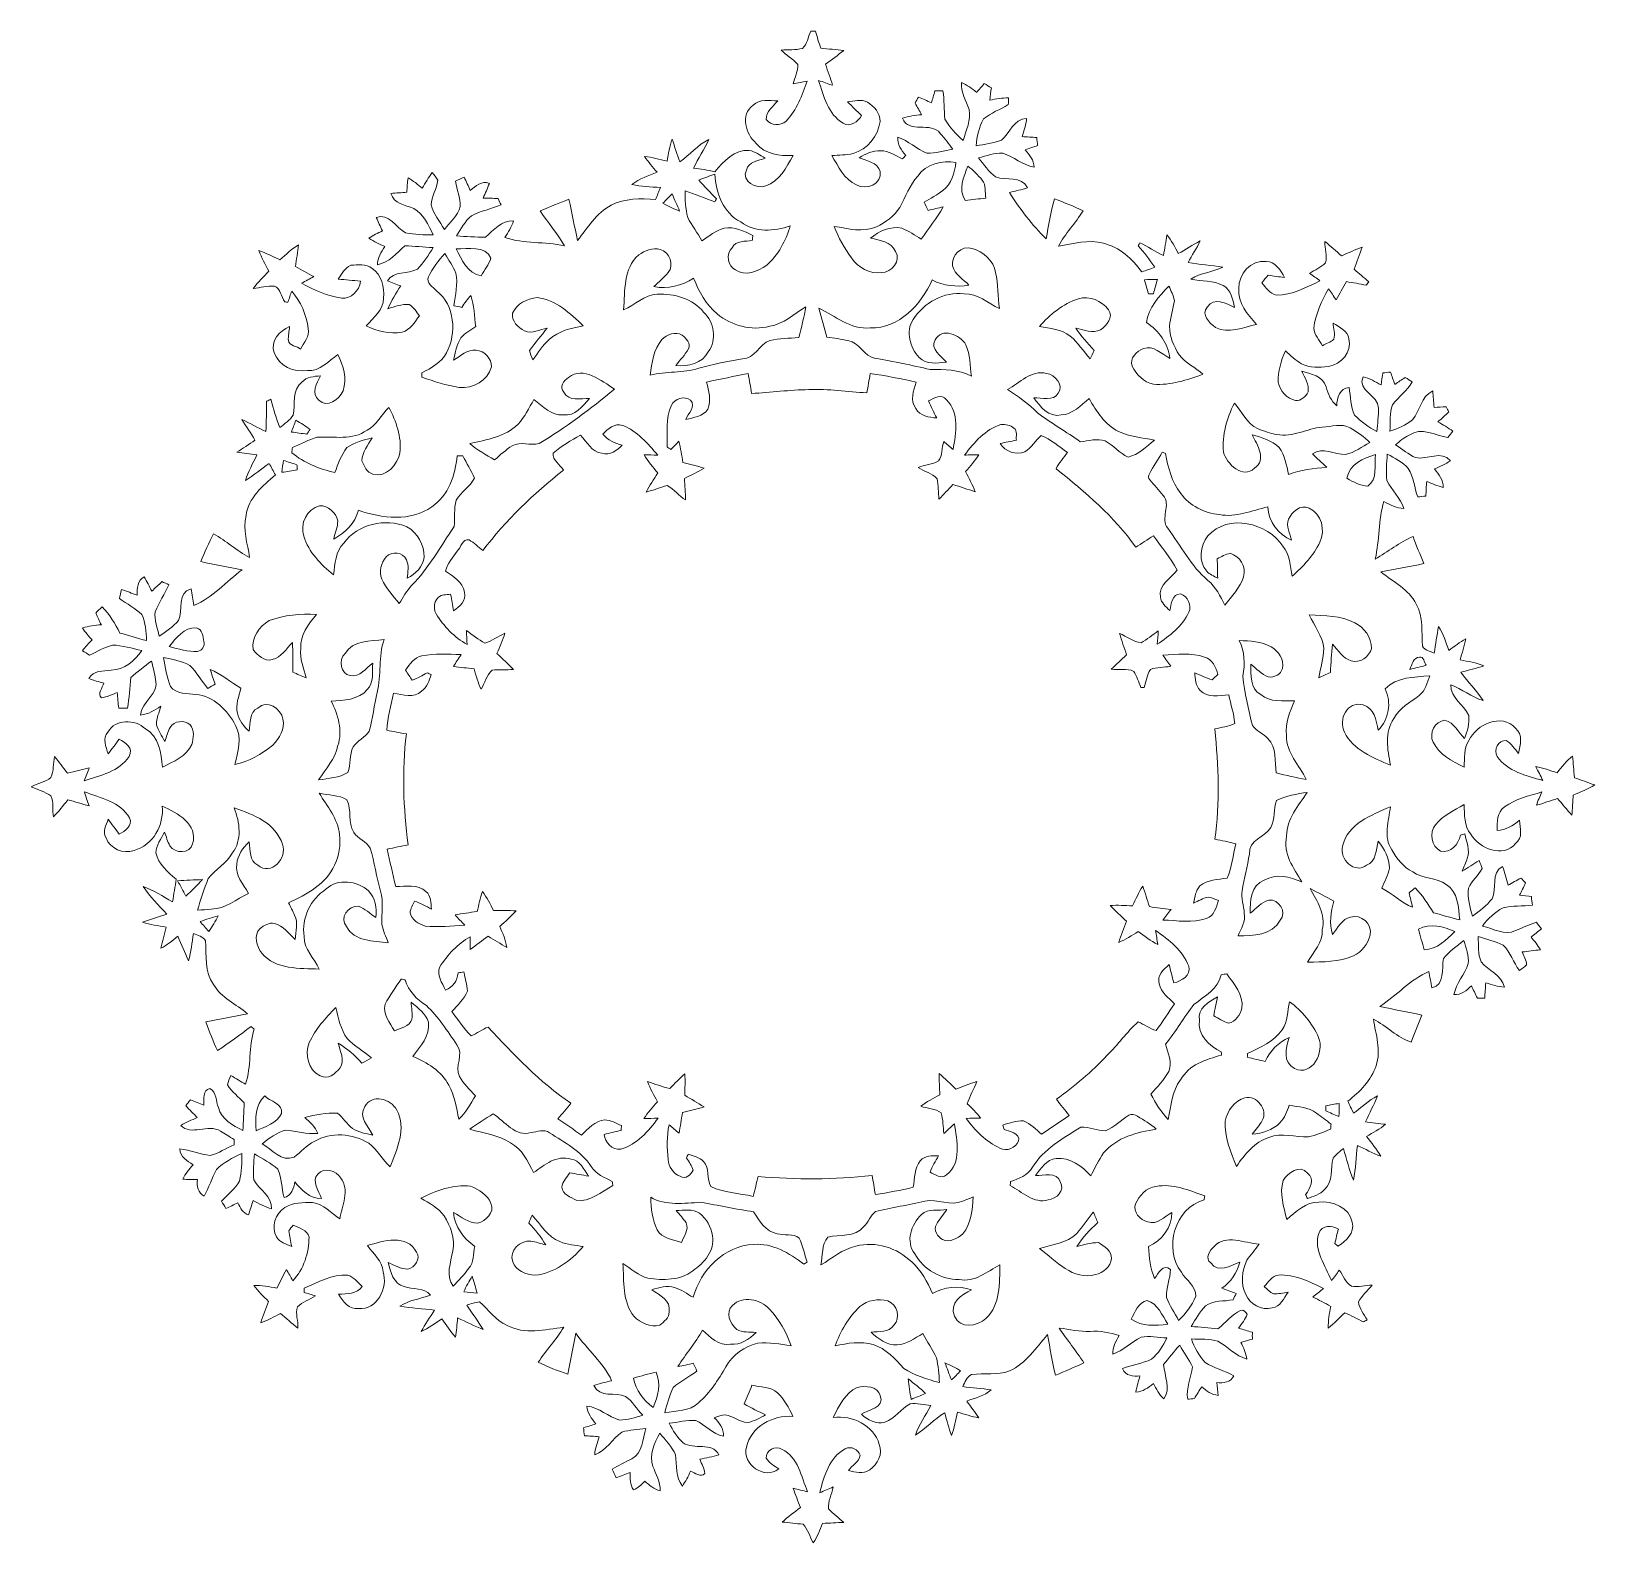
# Model space of a CAD drawing. Header units: centimetres. Extents: x -16.2 to 16.2, y -15.6 to 15.6.
import ezdxf

# ---------------------------------------------------------------- set-up
doc = ezdxf.new("R2010")
doc.units = ezdxf.units.CM
doc.header["$MEASUREMENT"] = 0
doc.layers.add('Layer 1', color=7, linetype='Continuous')

msp = doc.modelspace()

# ---------------------------------------------------------------- linework, layer by layer
at = {"layer": 'Layer 1', "color": 252, "lineweight": 9}
for points, knots in [([(-0.04674, 15.63388), (-0.02276, 15.63388), (0.02522, 15.63458), (0.04921, 15.63458), (0.04921, 15.63458), (0.08484, 15.51711), (0.12153, 15.39928), (0.15893, 15.28216), (0.15893, 15.28216), (0.31803, 15.26805), (0.47748, 15.25605), (0.63659, 15.23877), (0.63659, 15.23877), (0.51311, 15.13964), (0.38858, 15.04262), (0.25947, 14.95196), (0.25947, 14.95196), (0.30674, 14.80697), (0.36389, 14.6648), (0.40128, 14.51628), (0.40128, 14.51628), (0.30603, 14.5512), (0.21043, 14.58542), (0.11448, 14.61717), (0.11448, 14.61717), (0.22419, 14.29967), (0.30921, 13.91021), (0.62459, 13.73452), (0.62459, 13.73452), (0.77523, 13.63927), (0.92516, 13.76733), (1.00595, 13.8901), (1.00595, 13.8901), (0.90858, 13.98464), (0.8098, 14.07919), (0.71314, 14.17408), (0.71314, 14.17408), (0.85002, 14.1889), (0.99854, 14.2397), (1.1266, 14.16738), (1.1266, 14.16738), (1.26629, 14.08554), (1.39047, 13.93984), (1.38624, 13.7698), (1.38624, 13.7698), (1.3499, 13.46465), (1.12342, 13.19195), (0.8285, 13.1034), (0.8285, 13.1034), (0.68421, 13.07306), (0.53605, 13.078), (0.39, 13.06248), (0.39, 13.06248), (0.52581, 12.83811), (0.64153, 12.56718), (0.90188, 12.46064), (0.90188, 12.46064), (1.08567, 12.33011), (1.44939, 12.48322), (1.38624, 12.73122), (1.38624, 12.73122), (1.3365, 12.92596), (1.11213, 12.94994), (0.95585, 13.01874), (0.95585, 13.01874), (1.09132, 13.09635), (1.2349, 13.17219), (1.39788, 13.16408), (1.39788, 13.16408), (1.56298, 13.1669), (1.70021, 13.05543), (1.84661, 12.99475), (1.84661, 12.99475), (1.8706, 13.01838), (1.89494, 13.04167), (1.91964, 13.0653), (1.91964, 13.0653), (1.82404, 13.17114), (1.74466, 13.29496), (1.75348, 13.44419), (1.75348, 13.44419), (1.97432, 13.37187), (2.14083, 13.19583), (2.35391, 13.11116), (2.35391, 13.11116), (2.53559, 13.10658), (2.7141, 13.16373), (2.89189, 13.19583), (2.89189, 13.19583), (2.80793, 13.30625), (2.72538, 13.41843), (2.63366, 13.5225), (2.63366, 13.5225), (2.43928, 13.77897), (1.98773, 13.50416), (1.84873, 13.83436), (1.84873, 13.83436), (1.9775, 13.87634), (2.1119, 13.89398), (2.24596, 13.90774), (2.24596, 13.90774), (2.20433, 13.98923), (2.15706, 14.0679), (2.1112, 14.14727), (2.1112, 14.14727), (2.13483, 14.18855), (2.15847, 14.23018), (2.18246, 14.2718), (2.18246, 14.2718), (2.27277, 14.23441), (2.36202, 14.19454), (2.45092, 14.15398), (2.45092, 14.15398), (2.4735, 14.23617), (2.49643, 14.31872), (2.52077, 14.40057), (2.52077, 14.40057), (2.57545, 14.40163), (2.63049, 14.40268), (2.68552, 14.40374), (2.68552, 14.40374), (2.71903, 14.20901), (2.70704, 14.01075), (2.72785, 13.81496), (2.72785, 13.81496), (2.82945, 13.65021), (2.95751, 13.50028), (3.10779, 13.37786), (3.10779, 13.37786), (3.16036, 13.586), (3.27889, 13.7952), (3.22703, 14.0171), (3.22703, 14.0171), (3.1586, 14.19701), (3.0577, 14.37305), (3.06864, 14.57202), (3.06864, 14.57202), (3.18505, 14.52369), (3.28948, 14.45031), (3.38614, 14.37023), (3.38614, 14.37023), (3.43764, 14.43091), (3.48915, 14.49158), (3.54206, 14.55156), (3.54206, 14.55156), (3.59075, 14.52298), (3.63978, 14.49476), (3.68917, 14.46618), (3.68917, 14.46618), (3.67894, 14.38081), (3.66271, 14.29614), (3.65425, 14.21042), (3.65425, 14.21042), (3.78336, 14.23229), (3.91354, 14.25734), (4.04513, 14.25699), (4.04513, 14.25699), (4.04371, 14.22171), (4.04125, 14.15115), (4.03983, 14.11623), (4.03983, 14.11623), (3.8705, 14.01674), (3.6793, 13.94725), (3.52866, 13.8206), (3.52866, 13.8206), (3.43235, 13.65197), (3.38896, 13.45583), (3.37626, 13.26321), (3.37626, 13.26321), (3.55053, 13.29778), (3.73186, 13.31542), (3.89731, 13.38421), (3.89731, 13.38421), (4.08252, 13.52568), (4.13826, 13.82307), (4.41872, 13.82871), (4.41872, 13.82871), (4.40743, 13.7003), (4.36827, 13.57718), (4.32594, 13.45618), (4.32594, 13.45618), (4.42224, 13.45018), (4.52914, 13.44348), (4.62827, 13.43607), (4.62827, 13.43607), (4.63391, 13.38139), (4.63991, 13.32671), (4.64626, 13.27203), (4.64626, 13.27203), (4.56018, 13.24134), (4.4741, 13.21135), (4.38803, 13.18207), (4.38803, 13.18207), (4.47798, 13.078), (4.56829, 12.96653), (4.57464, 12.82189), (4.57464, 12.82189), (4.33581, 12.86845), (4.15131, 13.03849), (3.92412, 13.11046), (3.92412, 13.11046), (3.75232, 13.12492), (3.58546, 13.0526), (3.42141, 13.01344), (3.42141, 13.01344), (3.53924, 12.88362), (3.63379, 12.72664), (3.77631, 12.62116), (3.77631, 12.62116), (3.9908, 12.53226), (4.31641, 12.65784), (4.43636, 12.39714), (4.43636, 12.39714), (4.31429, 12.35869), (4.18906, 12.32906), (4.06559, 12.29801), (4.06559, 12.29801), (4.27725, 11.95017), (4.53796, 11.6295), (4.82053, 11.33705), (4.82053, 11.33705), (4.87486, 11.61362), (4.92037, 11.89232), (4.99304, 12.16501), (4.99304, 12.16501), (5.19518, 12.09693), (5.39133, 12.0112), (5.58465, 11.92089), (5.58465, 11.92089), (5.43189, 11.66619), (5.22093, 11.45134), (5.07629, 11.19135), (5.07629, 11.19135), (5.38392, 11.23086), (5.69648, 11.33916), (6.00586, 11.24885), (6.00586, 11.24885), (6.33889, 11.17159), (6.60276, 10.92465), (6.79997, 10.65654), (6.79997, 10.65654), (6.89028, 10.68793), (6.98024, 10.71968), (7.07055, 10.75179), (7.07055, 10.75179), (6.96895, 10.90983), (6.84618, 11.05306), (6.72553, 11.19664), (6.72553, 11.19664), (6.73435, 11.21251), (6.75269, 11.24462), (6.76187, 11.26049), (6.76187, 11.26049), (6.92414, 11.17195), (7.08395, 11.0767), (7.25011, 10.99485), (7.25011, 10.99485), (7.27375, 11.13843), (7.29738, 11.28166), (7.32102, 11.42524), (7.32102, 11.42524), (7.41274, 11.30388), (7.48824, 11.17159), (7.55562, 11.03507), (7.55562, 11.03507), (7.70872, 11.11973), (7.85513, 11.2171), (8.01035, 11.29859), (8.01035, 11.29859), (7.9345, 11.14408), (7.83643, 11.00155), (7.75882, 10.84774), (7.75882, 10.84774), (7.99694, 10.81388), (8.23577, 10.79024), (8.4739, 10.7539), (8.4739, 10.7539), (8.26364, 10.64842), (8.01599, 10.63854), (7.81773, 10.50766), (7.81773, 10.50766), (8.03681, 10.46004), (8.27881, 10.48156), (8.48201, 10.37467), (8.48201, 10.37467), (8.64535, 10.28788), (8.68698, 10.08751), (8.71767, 9.92241), (8.71767, 9.92241), (8.54939, 10.01131), (8.29116, 10.13689), (8.15993, 9.93017), (8.15993, 9.93017), (8.01493, 9.77777), (8.19767, 9.59997), (8.3222, 9.5086), (8.3222, 9.5086), (8.59455, 9.36043), (8.89511, 9.51354), (9.17204, 9.57104), (9.17204, 9.57104), (8.98472, 9.77671), (8.7787, 10.01166), (8.80586, 10.31046), (8.80586, 10.31046), (8.79669, 10.60785), (9.05704, 10.90948), (9.37101, 10.87455), (9.37101, 10.87455), (9.56151, 10.87879), (9.67193, 10.68476), (9.75554, 10.53836), (9.75554, 10.53836), (9.64124, 10.55494), (9.52553, 10.57293), (9.41158, 10.58916), (9.41158, 10.58916), (9.3696, 10.53589), (9.32762, 10.48297), (9.28599, 10.43005), (9.28599, 10.43005), (9.36889, 10.32916), (9.44827, 10.2071), (9.58479, 10.1757), (9.58479, 10.1757), (9.90864, 10.17817), (10.20392, 10.33092), (10.48614, 10.47309), (10.48614, 10.47309), (10.41418, 10.5246), (10.3408, 10.57399), (10.26989, 10.62655), (10.26989, 10.62655), (10.37713, 10.69993), (10.50731, 10.7472), (10.59797, 10.84351), (10.59797, 10.84351), (10.64771, 10.98427), (10.57857, 11.14019), (10.58951, 11.28342), (10.58951, 11.28342), (10.70522, 11.18853), (10.81916, 11.08975), (10.92853, 10.98709), (10.92853, 10.98709), (11.07069, 11.04953), (11.21251, 11.11303), (11.3575, 11.16912), (11.3575, 11.16912), (11.30988, 11.01355), (11.24214, 10.86468), (11.19029, 10.71051), (11.19029, 10.71051), (11.29153, 10.62479), (11.39349, 10.53836), (11.49579, 10.45334), (11.49579, 10.45334), (11.48274, 10.43499), (11.45663, 10.39866), (11.44358, 10.38066), (11.44358, 10.38066), (11.30741, 10.40818), (11.16877, 10.43288), (11.03224, 10.45439), (11.03224, 10.45439), (10.96028, 10.33057), (10.89254, 10.20463), (10.82234, 10.0801), (10.82234, 10.0801), (10.76836, 10.15524), (10.71651, 10.23109), (10.65936, 10.30341), (10.65936, 10.30341), (10.52177, 10.05011), (10.39442, 9.78553), (10.35844, 9.49554), (10.35844, 9.49554), (10.36443, 9.35443), (10.47944, 9.24895), (10.53835, 9.12795), (10.53835, 9.12795), (10.60044, 9.17946), (10.71086, 9.19674), (10.77189, 9.2613), (10.77189, 9.2613), (10.8047, 9.37137), (10.76378, 9.48602), (10.75849, 9.59714), (10.75849, 9.59714), (10.88125, 9.50966), (11.06787, 9.44122), (11.08269, 9.27118), (11.08269, 9.27118), (11.15995, 8.99178), (10.91865, 8.7473), (10.65971, 8.70179), (10.65971, 8.70179), (10.47379, 8.68028), (10.27659, 8.66863), (10.10338, 8.75154), (10.10338, 8.75154), (9.98308, 8.83056), (9.87831, 8.92898), (9.76965, 9.02176), (9.76965, 9.02176), (9.67793, 8.81821), (9.61619, 8.59737), (9.62289, 8.37265), (9.62289, 8.37265), (9.65182, 8.19133), (9.80316, 8.03716), (9.97991, 7.99412), (9.97991, 7.99412), (10.09209, 7.98566), (10.19263, 8.07491), (10.23884, 8.17192), (10.23884, 8.17192), (10.26848, 8.33385), (10.17146, 8.4672), (10.10832, 8.60443), (10.10832, 8.60443), (10.29317, 8.55116), (10.55317, 8.49507), (10.61208, 8.28128), (10.61208, 8.28128), (10.64983, 8.13171), (10.71509, 7.98742), (10.83151, 7.88264), (10.83151, 7.88264), (10.8368, 8.05515), (10.89642, 8.24495), (11.08763, 8.26259), (11.08763, 8.26259), (11.12255, 8.07314), (11.11444, 7.86818), (11.20193, 7.69285), (11.20193, 7.69285), (11.33598, 7.55703), (11.49332, 7.44238), (11.66336, 7.35489), (11.66336, 7.35489), (11.67994, 7.51611), (11.69476, 7.67874), (11.69758, 7.84066), (11.69758, 7.84066), (11.69652, 8.1056), (11.24814, 8.20191), (11.37796, 8.48484), (11.37796, 8.48484), (11.51449, 8.45908), (11.62985, 8.3783), (11.75191, 8.31656), (11.75191, 8.31656), (11.76002, 8.379), (11.77625, 8.50389), (11.78401, 8.56633), (11.78401, 8.56633), (11.83728, 8.57268), (11.8909, 8.57868), (11.94488, 8.58467), (11.94488, 8.58467), (11.97451, 8.50001), (12.00344, 8.41499), (12.03201, 8.32997), (12.03201, 8.32997), (12.10469, 8.37689), (12.17701, 8.42451), (12.25038, 8.47108), (12.25038, 8.47108), (12.29836, 8.44144), (12.34599, 8.41181), (12.39502, 8.38218), (12.39502, 8.38218), (12.28743, 8.19979), (12.11174, 8.07314), (11.98509, 7.90734), (11.98509, 7.90734), (11.92971, 7.73307), (11.94064, 7.54151), (11.93253, 7.35912), (11.93253, 7.35912), (12.09587, 7.4198), (12.26449, 7.4833), (12.39961, 7.59689), (12.39961, 7.59689), (12.56153, 7.77893), (12.57106, 8.08479), (12.818, 8.19274), (12.818, 8.19274), (12.82823, 8.07985), (12.83741, 7.96625), (12.84658, 7.85266), (12.84658, 7.85266), (12.93336, 7.85513), (13.00533, 7.86289), (13.0974, 7.8643), (13.0974, 7.8643), (13.11575, 7.82938), (13.1348, 7.79445), (13.15385, 7.75953), (13.15385, 7.75953), (13.07871, 7.69003), (13.00074, 7.62371), (12.92595, 7.55386), (12.92595, 7.55386), (13.03179, 7.49529), (13.13515, 7.43179), (13.23322, 7.36053), (13.23322, 7.36053), (13.19936, 7.31749), (13.16584, 7.27481), (13.13268, 7.23142), (13.13268, 7.23142), (12.87127, 7.27093), (12.58094, 7.45367), (12.33046, 7.27975), (12.33046, 7.27975), (12.22393, 7.23177), (12.13397, 7.15733), (12.05001, 7.07796), (12.05001, 7.07796), (12.18618, 6.988), (12.31388, 6.88076), (12.46417, 6.81373), (12.46417, 6.81373), (12.70476, 6.76152), (13.00039, 6.97495), (13.18701, 6.74811), (13.18701, 6.74811), (13.08118, 6.68144), (12.96829, 6.62817), (12.85399, 6.57913), (12.85399, 6.57913), (12.94641, 6.46871), (13.0399, 6.34947), (13.03496, 6.19637), (13.03496, 6.19637), (12.91819, 6.22988), (12.80495, 6.27363), (12.69347, 6.3216), (12.69347, 6.3216), (12.68042, 6.22283), (12.68324, 6.11876), (12.67336, 6.01857), (12.67336, 6.01857), (12.61763, 6.01257), (12.56189, 6.00657), (12.50685, 6.00022), (12.50685, 6.00022), (12.44053, 6.19496), (12.42042, 6.40909), (12.31318, 6.58795), (12.31318, 6.58795), (12.19676, 6.7213), (12.03131, 6.80138), (11.87891, 6.88675), (11.87891, 6.88675), (11.86198, 6.70472), (11.85739, 6.52269), (11.8655, 6.3403), (11.8655, 6.3403), (11.9791, 6.14416), (12.1449, 5.97941), (12.22322, 5.76139), (12.22322, 5.76139), (12.07047, 5.76563), (11.93606, 5.83583), (11.80694, 5.90921), (11.80694, 5.90921), (11.69053, 5.52009), (11.71769, 5.10875), (11.62949, 4.714), (11.62949, 4.714), (11.89267, 4.86498), (12.12797, 5.06607), (12.41125, 5.18178), (12.41125, 5.18178), (12.47969, 4.99375), (12.55977, 4.80995), (12.63068, 4.62263), (12.63068, 4.62263), (12.33823, 4.55313), (12.03907, 4.51785), (11.74662, 4.44835), (11.74662, 4.44835), (12.0045, 4.24409), (12.3227, 4.09064), (12.47722, 3.78478), (12.47722, 3.78478), (12.62327, 3.51808), (12.58658, 3.20446), (12.60845, 2.91201), (12.60845, 2.91201), (12.64832, 2.82134), (12.76791, 2.80935), (12.84834, 2.76772), (12.84834, 2.76772), (12.87762, 2.95152), (12.90549, 3.13567), (12.93654, 3.31876), (12.93654, 3.31876), (13.04378, 3.17165), (13.08858, 2.99279), (13.14997, 2.82381), (13.14997, 2.82381), (13.26568, 2.90671), (13.37892, 2.9942), (13.50239, 3.06582), (13.50239, 3.06582), (13.47382, 2.9173), (13.42478, 2.77372), (13.38245, 2.62873), (13.38245, 2.62873), (13.54896, 2.59733), (13.7197, 2.57334), (13.87669, 2.5049), (13.87669, 2.5049), (13.719, 2.45728), (13.55884, 2.41635), (13.40009, 2.37508), (13.40009, 2.37508), (13.54296, 2.17153), (13.72535, 1.99831), (13.86117, 1.78947), (13.86117, 1.78947), (13.62093, 1.86002), (13.42584, 2.0283), (13.19054, 2.11085), (13.19054, 2.11085), (13.18524, 1.84027), (13.46288, 1.70656), (13.56307, 1.48149), (13.56307, 1.48149), (13.58388, 1.31463), (13.53273, 1.15482), (13.4784, 1.0003), (13.4784, 1.0003), (13.34929, 1.12977), (13.26003, 1.33403), (13.07024, 1.37919), (13.07024, 1.37919), (12.86139, 1.36966), (12.73334, 1.10755), (12.82682, 0.92693), (12.82682, 0.92693), (12.94747, 0.66446), (13.22334, 0.54028), (13.46535, 0.41187), (13.46535, 0.41187), (13.48722, 0.59743), (13.44524, 0.80134), (13.56589, 0.96114), (13.56589, 0.96114), (13.7197, 1.29946), (14.24252, 1.53582), (14.52933, 1.21656), (14.52933, 1.21656), (14.69231, 1.08603), (14.62916, 0.86907), (14.59353, 0.69445), (14.59353, 0.69445), (14.51028, 0.7837), (14.45031, 0.90223), (14.33848, 0.95903), (14.33848, 0.95903), (14.17549, 0.9809), (14.06225, 0.76394), (14.15362, 0.62953), (14.15362, 0.62953), (14.36423, 0.31909), (14.75616, 0.23336), (15.09554, 0.13459), (15.09554, 0.13459), (15.04932, 0.23231), (14.99852, 0.32791), (14.94737, 0.42316), (14.94737, 0.42316), (15.09836, 0.39353), (15.24335, 0.34273), (15.38869, 0.29298), (15.38869, 0.29298), (15.48924, 0.41469), (15.58519, 0.54346), (15.71113, 0.64118), (15.71113, 0.64118), (15.72736, 0.4923), (15.73195, 0.34202), (15.74782, 0.19244), (15.74782, 0.19244), (15.88858, 0.14305), (16.02687, 0.09331), (16.16869, 0.04251), (16.16869, 0.04251), (16.02899, -0.04392), (15.87588, -0.10389), (15.72524, -0.16774), (15.72524, -0.16774), (15.71819, -0.27146), (15.70443, -0.47854), (15.69738, -0.58226), (15.69738, -0.58226), (15.5926, -0.47078), (15.497, -0.35189), (15.39716, -0.23689), (15.39716, -0.23689), (15.25288, -0.28663), (15.10824, -0.33567), (14.96183, -0.378), (14.96183, -0.378), (14.9957, -0.28487), (15.03521, -0.1935), (15.07508, -0.10283), (15.07508, -0.10283), (14.80943, -0.17939), (14.52827, -0.24641), (14.30108, -0.41046), (14.30108, -0.41046), (14.13774, -0.52476), (14.15574, -0.72654), (14.1515, -0.90082), (14.1515, -0.90082), (14.32683, -0.88282), (14.47853, -0.80204), (14.61223, -0.6888), (14.61223, -0.6888), (14.62634, -0.85284), (14.68914, -1.05075), (14.53215, -1.16928), (14.53215, -1.16928), (14.26898, -1.4762), (13.78497, -1.2737), (13.60576, -0.97843), (13.60576, -0.97843), (13.46218, -0.8038), (13.47629, -0.57414), (13.46676, -0.36389), (13.46676, -0.36389), (13.25651, -0.48172), (13.02896, -0.59002), (12.87445, -0.78017), (12.87445, -0.78017), (12.74463, -0.9495), (12.78661, -1.22326), (12.97887, -1.32627), (12.97887, -1.32627), (13.19265, -1.37389), (13.35176, -1.18657), (13.39021, -0.99854), (13.39021, -0.99854), (13.41349, -0.99042), (13.45971, -0.97419), (13.48264, -0.96608), (13.48264, -0.96608), (13.51192, -1.13118), (13.59447, -1.30898), (13.53203, -1.47584), (13.53203, -1.47584), (13.50169, -1.5651), (13.46112, -1.65082), (13.42725, -1.73937), (13.42725, -1.73937), (13.54755, -1.67375), (13.65938, -1.59508), (13.77509, -1.52135), (13.77509, -1.52135), (13.79767, -1.57497), (13.82377, -1.62824), (13.83718, -1.68575), (13.83718, -1.68575), (13.76451, -1.83427), (13.6241, -1.94045), (13.55743, -2.0932), (13.55743, -2.0932), (13.53696, -2.2897), (13.58635, -2.48479), (13.64103, -2.67211), (13.64103, -2.67211), (13.78708, -2.56593), (13.93278, -2.45445), (14.04638, -2.31263), (14.04638, -2.31263), (14.14304, -2.10026), (14.01815, -1.77218), (14.26333, -1.64341), (14.26333, -1.64341), (14.30567, -1.77182), (14.33883, -1.90341), (14.37622, -2.03394), (14.37622, -2.03394), (14.46371, -1.98243), (14.55191, -1.93163), (14.64222, -1.88471), (14.64222, -1.88471), (14.67397, -1.91787), (14.70642, -1.95139), (14.73923, -1.98455), (14.73923, -1.98455), (14.69831, -2.06922), (14.65527, -2.15247), (14.6147, -2.23714), (14.6147, -2.23714), (14.67573, -2.24419), (14.79779, -2.25795), (14.85882, -2.26501), (14.85882, -2.26501), (14.86553, -2.32533), (14.87223, -2.38566), (14.87999, -2.44669), (14.87999, -2.44669), (14.67749, -2.47032), (14.46865, -2.44669), (14.27145, -2.49925), (14.27145, -2.49925), (14.10282, -2.5878), (13.95748, -2.72044), (13.84988, -2.87743), (13.84988, -2.87743), (14.07072, -2.9307), (14.30708, -3.07957), (14.53215, -2.97056), (14.53215, -2.97056), (14.67503, -2.9113), (14.81437, -2.84427), (14.96254, -2.79806), (14.96254, -2.79806), (14.99641, -2.84286), (15.03098, -2.88766), (15.0659, -2.93317), (15.0659, -2.93317), (14.99605, -2.99314), (14.92373, -3.05029), (14.85071, -3.10603), (14.85071, -3.10603), (14.92232, -3.18752), (14.9897, -3.27325), (15.04509, -3.36744), (15.04509, -3.36744), (14.91809, -3.38331), (14.79215, -3.39672), (14.66585, -3.41259), (14.66585, -3.41259), (14.70395, -3.49832), (14.75546, -3.58369), (14.75863, -3.68035), (14.75863, -3.68035), (14.71277, -3.7248), (14.66021, -3.76149), (14.60976, -3.79959), (14.60976, -3.79959), (14.49158, -3.62885), (14.42455, -3.42), (14.27744, -3.27148), (14.27744, -3.27148), (14.11234, -3.19211), (13.93172, -3.15295), (13.75851, -3.0958), (13.75851, -3.0958), (13.76909, -3.26831), (13.74263, -3.45846), (13.82024, -3.61967), (13.82024, -3.61967), (13.96806, -3.80559), (14.24569, -3.8839), (14.30002, -4.14179), (14.30002, -4.14179), (14.16667, -4.13156), (14.03967, -4.09028), (13.91408, -4.04865), (13.91408, -4.04865), (13.90632, -4.15484), (13.90068, -4.26102), (13.89398, -4.36792), (13.89398, -4.36792), (13.84282, -4.36721), (13.79202, -4.36686), (13.74158, -4.36651), (13.74158, -4.36651), (13.69924, -4.28219), (13.65938, -4.19717), (13.6181, -4.11321), (13.6181, -4.11321), (13.52144, -4.21516), (13.40538, -4.30195), (13.25721, -4.29595), (13.25721, -4.29595), (13.30201, -4.05747), (13.48123, -3.88002), (13.55425, -3.6546), (13.55425, -3.6546), (13.56871, -3.49126), (13.50486, -3.33181), (13.46182, -3.17659), (13.46182, -3.17659), (13.31542, -3.29194), (13.1542, -3.39566), (13.04308, -3.54736), (13.04308, -3.54736), (12.99298, -3.75796), (13.08153, -4.08852), (12.80001, -4.1566), (12.80001, -4.1566), (12.77814, -4.04301), (12.75874, -3.92977), (12.73933, -3.81688), (12.73933, -3.81688), (12.34881, -3.98127), (12.07576, -4.31994), (11.72051, -4.54113), (11.72051, -4.54113), (12.01085, -4.60322), (12.30401, -4.6519), (12.59364, -4.71822), (12.59364, -4.71822), (12.52238, -4.90484), (12.44265, -5.08829), (12.37491, -5.27667), (12.37491, -5.27667), (12.0807, -5.1786), (11.86162, -4.94647), (11.59245, -4.80148), (11.59245, -4.80148), (11.63796, -5.12004), (11.75614, -5.44671), (11.64678, -5.76562), (11.64678, -5.76562), (11.54518, -6.06901), (11.30988, -6.30537), (11.06293, -6.49869), (11.06293, -6.49869), (11.10103, -6.58195), (11.13984, -6.66556), (11.17935, -6.74952), (11.17935, -6.74952), (11.34233, -6.62781), (11.48979, -6.48211), (11.67394, -6.39074), (11.67394, -6.39074), (11.60586, -6.57525), (11.50602, -6.74599), (11.42912, -6.92661), (11.42912, -6.92661), (11.53213, -6.93967), (11.7378, -6.96507), (11.84081, -6.97812), (11.84081, -6.97812), (11.72228, -7.07972), (11.58363, -7.15239), (11.44817, -7.22753), (11.44817, -7.22753), (11.54871, -7.36229), (11.66019, -7.49141), (11.74344, -7.63887), (11.74344, -7.63887), (11.57199, -7.5856), (11.42206, -7.48541), (11.25943, -7.41345), (11.25943, -7.41345), (11.23721, -7.65334), (11.22556, -7.89605), (11.18076, -8.13382), (11.18076, -8.13382), (11.08481, -7.92356), (11.04071, -7.69532), (10.97121, -7.47624), (10.97121, -7.47624), (10.89572, -7.53904), (10.81811, -7.60112), (10.75566, -7.67732), (10.75566, -7.67732), (10.70381, -7.89146), (10.76484, -8.16733), (10.57928, -8.32855), (10.57928, -8.32855), (10.48649, -8.43086), (10.34997, -8.4679), (10.22473, -8.51235), (10.22473, -8.51235), (10.21591, -8.49189), (10.19828, -8.45061), (10.18981, -8.43015), (10.18981, -8.43015), (10.28576, -8.30386), (10.38595, -8.11195), (10.22791, -7.98847), (10.22791, -7.98847), (10.07128, -7.79586), (9.81339, -7.98071), (9.72308, -8.14299), (9.72308, -8.14299), (9.6423, -8.40722), (9.73966, -8.68768), (9.79823, -8.94591), (9.79823, -8.94591), (9.99508, -8.78857), (10.18734, -8.58255), (10.46145, -8.58749), (10.46145, -8.58749), (10.73944, -8.55257), (11.09574, -8.70038), (11.15078, -9.00236), (11.15078, -9.00236), (11.21322, -9.2306), (11.02342, -9.38865), (10.85832, -9.49836), (10.85832, -9.49836), (10.84209, -9.48461), (10.80929, -9.45709), (10.79306, -9.44333), (10.79306, -9.44333), (10.82093, -9.34667), (10.8368, -9.23978), (10.86644, -9.14629), (10.86644, -9.14629), (10.72956, -9.06198), (10.52953, -9.06304), (10.46109, -9.23378), (10.46109, -9.23378), (10.34926, -9.58374), (10.59938, -9.90159), (10.72286, -10.21133), (10.72286, -10.21133), (10.77859, -10.14148), (10.83081, -10.06916), (10.88619, -9.99895), (10.88619, -9.99895), (10.96839, -10.10373), (11.01249, -10.25542), (11.13455, -10.32422), (11.13455, -10.32422), (11.27636, -10.35879), (11.42347, -10.3034), (11.5667, -10.30517), (11.5667, -10.30517), (11.47145, -10.42052), (11.35327, -10.52036), (11.28166, -10.65336), (11.28166, -10.65336), (11.30035, -10.79235), (11.39701, -10.90383), (11.45875, -11.02624), (11.45875, -11.02624), (11.43935, -11.03683), (11.40089, -11.05764), (11.38184, -11.06787), (11.38184, -11.06787), (11.2559, -11.0019), (11.12996, -10.93699), (11.00331, -10.87525), (11.00331, -10.87525), (10.88972, -10.98391), (10.78001, -11.09609), (10.65724, -11.19452), (10.65724, -11.19452), (10.65371, -11.04282), (10.67946, -10.89325), (10.7091, -10.74508), (10.7091, -10.74508), (10.58986, -10.67205), (10.46286, -10.61349), (10.33762, -10.55211), (10.33762, -10.55211), (10.40924, -10.49143), (10.48403, -10.43499), (10.55634, -10.37502), (10.55634, -10.37502), (10.26777, -10.23285), (9.96015, -10.07833), (9.6303, -10.09597), (9.6303, -10.09597), (9.49484, -10.11749), (9.41687, -10.24202), (9.33256, -10.33586), (9.33256, -10.33586), (9.39218, -10.38877), (9.44792, -10.45157), (9.52271, -10.48508), (9.52271, -10.48508), (9.62466, -10.49355), (9.72485, -10.46215), (9.82539, -10.4491), (9.82539, -10.4491), (9.74108, -10.5761), (9.66699, -10.75637), (9.49589, -10.7733), (9.49589, -10.7733), (9.274, -10.83786), (9.04293, -10.70098), (8.94979, -10.50166), (8.94979, -10.50166), (8.84573, -10.27836), (8.86054, -10.00883), (8.97449, -9.79187), (8.97449, -9.79187), (9.04963, -9.67405), (9.15264, -9.57703), (9.22496, -9.45674), (9.22496, -9.45674), (8.92792, -9.44086), (8.53387, -9.2366), (8.29927, -9.50577), (8.29927, -9.50577), (8.20826, -9.5795), (8.09643, -9.76048), (8.22836, -9.84726), (8.22836, -9.84726), (8.38323, -10.06775), (8.63653, -9.89982), (8.82491, -9.82927), (8.82491, -9.82927), (8.77411, -10.05081), (8.63864, -10.23743), (8.45555, -10.37114), (8.45555, -10.37114), (8.55221, -10.40147), (8.65558, -10.43816), (8.75153, -10.47732), (8.75153, -10.47732), (8.73037, -10.52001), (8.70955, -10.5634), (8.68909, -10.60714), (8.68909, -10.60714), (8.5, -10.64842), (8.27775, -10.60997), (8.11794, -10.73555), (8.11794, -10.73555), (8.00047, -10.86079), (7.90769, -11.00896), (7.82443, -11.15924), (7.82443, -11.15924), (8.00788, -11.17476), (8.19168, -11.19099), (8.37547, -11.20722), (8.37547, -11.20722), (8.53069, -11.08304), (8.6584, -10.91194), (8.84537, -10.83327), (8.84537, -10.83327), (8.90605, -10.80294), (8.94486, -10.86714), (8.98296, -10.90348), (8.98296, -10.90348), (8.94803, -11.01425), (8.86372, -11.10068), (8.8041, -11.1984), (8.8041, -11.1984), (8.89758, -11.22521), (8.99248, -11.25167), (9.08703, -11.27989), (9.08703, -11.27989), (9.08667, -11.32716), (9.08667, -11.37479), (9.08703, -11.42277), (9.08703, -11.42277), (9.0073, -11.44393), (8.92757, -11.46545), (8.84961, -11.48874), (8.84961, -11.48874), (8.90605, -11.59774), (8.95614, -11.71169), (8.97449, -11.83446), (8.97449, -11.83446), (8.73989, -11.76919), (8.58008, -11.58116), (8.37441, -11.46792), (8.37441, -11.46792), (8.19908, -11.40865), (8.00823, -11.43194), (7.8262, -11.41889), (7.8262, -11.41889), (7.8904, -11.59527), (7.98107, -11.76602), (8.11054, -11.9036), (8.11054, -11.9036), (8.29328, -12.02214), (8.512, -12.07435), (8.70391, -12.17877), (8.70391, -12.17877), (8.63406, -12.31741), (8.49013, -12.33928), (8.35007, -12.32129), (8.35007, -12.32129), (8.36242, -12.40913), (8.373, -12.49697), (8.38288, -12.58552), (8.38288, -12.58552), (8.24671, -12.57423), (8.13841, -12.49239), (8.03892, -12.40631), (8.03892, -12.40631), (7.98848, -12.4878), (7.93838, -12.57035), (7.88829, -12.6529), (7.88829, -12.6529), (7.85371, -12.65572), (7.78422, -12.66172), (7.74964, -12.66454), (7.74964, -12.66454), (7.71296, -12.43594), (7.81526, -12.21475), (7.8523, -11.99321), (7.8523, -11.99321), (7.76164, -11.84398), (7.67274, -11.69511), (7.58384, -11.54589), (7.58384, -11.54589), (7.47166, -11.67888), (7.36194, -11.8147), (7.25082, -11.94876), (7.25082, -11.94876), (7.2674, -12.183), (7.41309, -12.44829), (7.25364, -12.66031), (7.25364, -12.66031), (7.16333, -12.56682), (7.09559, -12.45535), (7.04021, -12.33858), (7.04021, -12.33858), (6.93614, -12.42924), (6.82008, -12.51179), (6.67649, -12.51638), (6.67649, -12.51638), (6.70084, -12.40384), (6.73188, -12.29307), (6.76328, -12.1823), (6.76328, -12.1823), (6.61723, -12.20382), (6.46765, -12.18089), (6.40062, -12.03201), (6.40062, -12.03201), (6.59641, -11.95193), (6.81126, -11.92724), (7.00352, -11.83869), (7.00352, -11.83869), (7.14004, -11.71769), (7.24341, -11.56), (7.32067, -11.3949), (7.32067, -11.3949), (7.14251, -11.39913), (6.95978, -11.34445), (6.78444, -11.38396), (6.78444, -11.38396), (6.58336, -11.49121), (6.41438, -11.65419), (6.19813, -11.73603), (6.19813, -11.73603), (6.20095, -11.59457), (6.25951, -11.46651), (6.33465, -11.35009), (6.33465, -11.35009), (6.13992, -11.29012), (5.93989, -11.24461), (5.73458, -11.26155), (5.73458, -11.26155), (5.51656, -11.27566), (5.3056, -11.21639), (5.09076, -11.19487), (5.09076, -11.19487), (5.25621, -11.43758), (5.44213, -11.66689), (5.60264, -11.91348), (5.60264, -11.91348), (5.40826, -12.00203), (5.21282, -12.0881), (5.01562, -12.16995), (5.01562, -12.16995), (4.94083, -11.89372), (4.9059, -11.60974), (4.85016, -11.32999), (4.85016, -11.32999), (4.61098, -11.60057), (4.40708, -11.92512), (4.06665, -12.0814), (4.06665, -12.0814), (3.81335, -12.1763), (3.54101, -12.11844), (3.27995, -12.15478), (3.27995, -12.15478), (3.18011, -12.19888), (3.14695, -12.316), (3.09651, -12.40384), (3.09651, -12.40384), (3.29265, -12.42854), (3.48985, -12.44617), (3.68635, -12.47122), (3.68635, -12.47122), (3.54489, -12.59999), (3.35368, -12.63844), (3.17906, -12.703), (3.17906, -12.703), (3.26196, -12.81871), (3.3498, -12.93089), (3.42882, -13.05013), (3.42882, -13.05013), (3.2796, -13.02297), (3.13496, -12.97675), (2.98997, -12.93336), (2.98997, -12.93336), (2.95575, -13.09564), (2.92294, -13.26039), (2.86332, -13.41596), (2.86332, -13.41596), (2.80829, -13.26215), (2.76948, -13.10269), (2.72503, -12.94606), (2.72503, -12.94606), (2.50454, -13.07624), (2.33698, -13.27626), (2.11931, -13.40996), (2.11931, -13.40996), (2.18352, -13.1856), (2.33204, -13.0018), (2.43999, -12.7986), (2.43999, -12.7986), (2.29641, -12.78131), (2.15247, -12.74462), (2.00783, -12.75944), (2.00783, -12.75944), (1.8198, -12.86351), (1.69527, -13.06318), (1.48749, -13.13797), (1.48749, -13.13797), (1.30686, -13.19477), (1.13153, -13.09423), (1.00206, -12.97781), (1.00206, -12.97781), (1.14176, -12.87339), (1.48184, -12.85363), (1.39259, -12.59081), (1.39259, -12.59081), (1.33791, -12.39185), (1.08179, -12.38197), (0.91493, -12.42465), (0.91493, -12.42465), (0.66128, -12.53472), (0.53322, -12.80495), (0.41963, -13.04237), (0.41963, -13.04237), (0.81086, -12.99333), (1.25642, -13.20429), (1.37036, -13.59976), (1.37036, -13.59976), (1.45433, -13.79802), (1.33368, -14.01215), (1.17281, -14.12681), (1.17281, -14.12681), (1.04016, -14.21535), (0.87506, -14.17902), (0.73219, -14.14304), (0.73219, -14.14304), (0.80874, -14.03509), (0.9555, -13.96382), (0.97455, -13.82448), (0.97455, -13.82448), (0.92586, -13.70912), (0.79604, -13.62551), (0.66657, -13.69077), (0.66657, -13.69077), (0.33743, -13.87034), (0.22454, -14.26016), (0.13917, -14.60024), (0.13917, -14.60024), (0.2316, -14.56072), (0.32332, -14.5191), (0.41681, -14.48135), (0.41681, -14.48135), (0.38611, -14.63163), (0.30886, -14.77662), (0.31909, -14.9329), (0.31909, -14.9329), (0.41539, -15.03662), (0.53393, -15.11811), (0.63941, -15.21336), (0.63941, -15.21336), (0.4916, -15.22077), (0.34378, -15.22818), (0.19632, -15.23594), (0.19632, -15.23594), (0.13988, -15.37176), (0.09225, -15.51358), (0.00617, -15.63458), (0.00617, -15.63458), (-0.07285, -15.51252), (-0.09931, -15.3573), (-0.20373, -15.25323), (-0.20373, -15.25323), (-0.34731, -15.23524), (-0.49124, -15.22007), (-0.63518, -15.20737), (-0.63518, -15.20737), (-0.5177, -15.09836), (-0.38717, -15.00452), (-0.26194, -14.90468), (-0.26194, -14.90468), (-0.31133, -14.77274), (-0.36354, -14.64186), (-0.40799, -14.50816), (-0.40799, -14.50816), (-0.30851, -14.53003), (-0.21043, -14.55967), (-0.1106, -14.58083), (-0.1106, -14.58083), (-0.24254, -14.27462), (-0.30709, -13.8594), (-0.63871, -13.70418), (-0.63871, -13.70418), (-0.77382, -13.60434), (-0.98725, -13.72817), (-0.96608, -13.88657), (-0.96608, -13.88657), (-0.91105, -13.98852), (-0.79922, -14.03932), (-0.70997, -14.1067), (-0.70997, -14.1067), (-1.00277, -14.34271), (-1.46667, -14.01215), (-1.37813, -13.65656), (-1.37813, -13.65656), (-1.27653, -13.23146), (-0.83414, -12.98875), (-0.41469, -13.0212), (-0.41469, -13.0212), (-0.50077, -12.84658), (-0.59037, -12.66243), (-0.73642, -12.53119), (-0.73642, -12.53119), (-0.87718, -12.39996), (-1.08814, -12.41866), (-1.26171, -12.37668), (-1.26171, -12.37668), (-1.31569, -12.50544), (-1.36966, -12.63456), (-1.42399, -12.76403), (-1.42399, -12.76403), (-1.28006, -12.84481), (-1.1333, -12.92242), (-0.98125, -12.98769), (-0.98125, -12.98769), (-1.10014, -13.05577), (-1.22326, -13.12104), (-1.35872, -13.14926), (-1.35872, -13.14926), (-1.52136, -13.13303), (-1.65329, -13.01203), (-1.81451, -12.99016), (-1.81451, -12.99016), (-1.89354, -12.99369), (-1.96762, -13.02367), (-2.04206, -13.04766), (-2.04206, -13.04766), (-1.9394, -13.15314), (-1.84062, -13.27273), (-1.8512, -13.43007), (-1.8512, -13.43007), (-2.0798, -13.38844), (-2.22374, -13.19406), (-2.42658, -13.10481), (-2.42658, -13.10481), (-2.60967, -13.0914), (-2.79241, -13.14467), (-2.97339, -13.16231), (-2.97339, -13.16231), (-2.90283, -13.31224), (-2.80652, -13.45018), (-2.68834, -13.56765), (-2.68834, -13.56765), (-2.46892, -13.72288), (-2.08545, -13.53449), (-1.94786, -13.81672), (-1.94786, -13.81672), (-2.07769, -13.85411), (-2.21033, -13.87951), (-2.34227, -13.90738), (-2.34227, -13.90738), (-2.30205, -14.00298), (-2.24984, -14.09682), (-2.23961, -14.20195), (-2.23961, -14.20195), (-2.31722, -14.29191), (-2.44246, -14.1829), (-2.53312, -14.15679), (-2.53312, -14.15679), (-2.5811, -14.26333), (-2.63649, -14.36599), (-2.70175, -14.46265), (-2.70175, -14.46265), (-2.84921, -14.2778), (-2.81852, -14.03191), (-2.8411, -13.81284), (-2.8411, -13.81284), (-2.92682, -13.64844), (-3.04747, -13.50662), (-3.16883, -13.36763), (-3.16883, -13.36763), (-3.28242, -13.5733), (-3.39355, -13.81566), (-3.31452, -14.05414), (-3.31452, -14.05414), (-3.24785, -14.21818), (-3.15542, -14.37763), (-3.16071, -14.56143), (-3.16071, -14.56143), (-3.28419, -14.52368), (-3.38508, -14.45101), (-3.47574, -14.36387), (-3.47574, -14.36387), (-3.54842, -14.4309), (-3.61791, -14.50851), (-3.71528, -14.5392), (-3.71528, -14.5392), (-3.79042, -14.43549), (-3.77913, -14.29861), (-3.78442, -14.17902), (-3.78442, -14.17902), (-3.88003, -14.21606), (-3.97563, -14.25345), (-4.07123, -14.29014), (-4.07123, -14.29014), (-4.10051, -14.22982), (-4.12909, -14.16949), (-4.15661, -14.10917), (-4.15661, -14.10917), (-4.02184, -14.03614), (-3.8832, -13.96982), (-3.74915, -13.89539), (-3.74915, -13.89539), (-3.52407, -13.78038), (-3.5209, -13.48193), (-3.45705, -13.27062), (-3.45705, -13.27062), (-3.62321, -13.28825), (-3.79148, -13.29919), (-3.95305, -13.3447), (-3.95305, -13.3447), (-4.1559, -13.48158), (-4.26844, -13.73628), (-4.51538, -13.81319), (-4.51538, -13.81319), (-4.5048, -13.68478), (-4.46317, -13.56272), (-4.42331, -13.44136), (-4.42331, -13.44136), (-4.52737, -13.42795), (-4.62545, -13.43078), (-4.72775, -13.4209), (-4.72775, -13.4209), (-4.73446, -13.36622), (-4.74045, -13.31154), (-4.7461, -13.25721), (-4.7461, -13.25721), (-4.66143, -13.22969), (-4.57641, -13.20324), (-4.49139, -13.17642), (-4.49139, -13.17642), (-4.57888, -13.06812), (-4.6639, -12.95241), (-4.67589, -12.80848), (-4.67589, -12.80848), (-4.42084, -12.83388), (-4.23669, -13.02896), (-3.99962, -13.09811), (-3.99962, -13.09811), (-3.83558, -13.09564), (-3.67824, -13.0399), (-3.52125, -12.99827), (-3.52125, -12.99827), (-3.63943, -12.8681), (-3.73327, -12.71146), (-3.87615, -12.60598), (-3.87615, -12.60598), (-4.09064, -12.51673), (-4.41272, -12.64126), (-4.53549, -12.38479), (-4.53549, -12.38479), (-4.41343, -12.34493), (-4.2896, -12.31177), (-4.16437, -12.28178), (-4.16437, -12.28178), (-4.33687, -11.9029), (-4.67096, -11.6369), (-4.90661, -11.30141), (-4.90661, -11.30141), (-4.96129, -11.58222), (-5.01209, -11.86374), (-5.06783, -12.14455), (-5.06783, -12.14455), (-5.28091, -12.08458), (-5.48129, -11.98968), (-5.68343, -11.90184), (-5.68343, -11.90184), (-5.51797, -11.65207), (-5.31372, -11.43053), (-5.15461, -11.17688), (-5.15461, -11.17688), (-5.54196, -11.22521), (-5.96812, -11.33387), (-6.32901, -11.13807), (-6.32901, -11.13807), (-6.56608, -11.03789), (-6.70578, -10.80999), (-6.89839, -10.65371), (-6.89839, -10.65371), (-6.98941, -10.66006), (-7.07584, -10.69322), (-7.16298, -10.71897), (-7.16298, -10.71897), (-7.05079, -10.88866), (-6.93085, -11.05235), (-6.81937, -11.22309), (-6.81937, -11.22309), (-7.00246, -11.15748), (-7.17286, -11.06187), (-7.35066, -10.98462), (-7.35066, -10.98462), (-7.36547, -11.11761), (-7.37217, -11.25132), (-7.3944, -11.38361), (-7.3944, -11.38361), (-7.4967, -11.26331), (-7.5849, -11.13208), (-7.67592, -11.00367), (-7.67592, -11.00367), (-7.81526, -11.09468), (-7.94967, -11.19593), (-8.10278, -11.26366), (-8.10278, -11.26366), (-8.02164, -11.11091), (-7.92216, -10.96945), (-7.83149, -10.82304), (-7.83149, -10.82304), (-8.06891, -10.79412), (-8.30809, -10.78071), (-8.5434, -10.73908), (-8.5434, -10.73908), (-8.35431, -10.61385), (-8.12253, -10.59127), (-7.91334, -10.51401), (-7.91334, -10.51401), (-8.03822, -10.34115), (-8.28093, -10.4043), (-8.45661, -10.33409), (-8.45661, -10.33409), (-8.67428, -10.28647), (-8.74483, -10.02506), (-8.78434, -9.83668), (-8.78434, -9.83668), (-8.65523, -9.89735), (-8.52611, -9.97179), (-8.37865, -9.97355), (-8.37865, -9.97355), (-8.2393, -9.94075), (-8.10454, -9.75801), (-8.19838, -9.62325), (-8.19838, -9.62325), (-8.39841, -9.24401), (-8.887, -9.3823), (-9.21509, -9.48813), (-9.21509, -9.48813), (-9.09302, -9.65817), (-8.91099, -9.80493), (-8.88771, -10.02682), (-8.88771, -10.02682), (-8.79211, -10.35455), (-9.01083, -10.82939), (-9.39994, -10.78918), (-9.39994, -10.78918), (-9.59573, -10.81352), (-9.72273, -10.63925), (-9.81234, -10.49284), (-9.81234, -10.49284), (-9.63736, -10.4812), (-9.43804, -10.49708), (-9.3248, -10.33551), (-9.3248, -10.33551), (-9.41441, -10.24625), (-9.49837, -10.13619), (-9.62431, -10.09844), (-9.62431, -10.09844), (-9.94886, -10.07762), (-10.23673, -10.24378), (-10.52177, -10.37114), (-10.52177, -10.37114), (-10.52283, -10.3923), (-10.52566, -10.43464), (-10.52707, -10.4558), (-10.52707, -10.4558), (-10.4678, -10.47379), (-10.34962, -10.50978), (-10.29071, -10.52777), (-10.29071, -10.52777), (-10.41171, -10.60855), (-10.56058, -10.65159), (-10.66324, -10.75743), (-10.66324, -10.75743), (-10.71157, -10.89819), (-10.64419, -11.052), (-10.65266, -11.19558), (-10.65266, -11.19558), (-10.77577, -11.09574), (-10.89537, -10.99238), (-11.01602, -10.89042), (-11.01602, -10.89042), (-11.14796, -10.9631), (-11.28201, -11.034), (-11.42347, -11.08657), (-11.42347, -11.08657), (-11.37902, -10.93629), (-11.31694, -10.79165), (-11.25979, -10.6463), (-11.25979, -10.6463), (-11.36703, -10.53906), (-11.47216, -10.42934), (-11.56564, -10.31011), (-11.56564, -10.31011), (-11.40478, -10.30834), (-11.24638, -10.33868), (-11.08869, -10.3669), (-11.08869, -10.3669), (-11.0199, -10.24096), (-10.96063, -10.11043), (-10.89219, -9.98449), (-10.89219, -9.98449), (-10.84562, -10.05963), (-10.80153, -10.13689), (-10.7599, -10.21662), (-10.7599, -10.21662), (-10.53236, -9.97744), (-10.42229, -9.63559), (-10.42406, -9.31069), (-10.42406, -9.31069), (-10.46568, -9.16605), (-10.62796, -9.11278), (-10.75143, -9.0648), (-10.75143, -9.0648), (-10.78142, -9.10325), (-10.81176, -9.14171), (-10.8421, -9.18051), (-10.8421, -9.18051), (-10.82375, -9.28775), (-10.80223, -9.39712), (-10.78248, -9.50471), (-10.78248, -9.50471), (-10.89501, -9.45744), (-11.02872, -9.42075), (-11.09327, -9.30716), (-11.09327, -9.30716), (-11.22027, -9.1036), (-11.11973, -8.81891), (-10.92359, -8.69862), (-10.92359, -8.69862), (-10.7539, -8.59243), (-10.54259, -8.59702), (-10.34997, -8.59666), (-10.34997, -8.59666), (-10.12525, -8.63018), (-9.96615, -8.81045), (-9.78941, -8.93639), (-9.78941, -8.93639), (-9.73826, -8.66369), (-9.57668, -8.33667), (-9.76754, -8.08902), (-9.76754, -8.08902), (-9.86102, -7.94014), (-10.11714, -7.84807), (-10.23955, -8.00647), (-10.23955, -8.00647), (-10.38384, -8.15569), (-10.21697, -8.35854), (-10.16582, -8.51552), (-10.16582, -8.51552), (-10.40889, -8.50847), (-10.5821, -8.34407), (-10.72039, -8.16557), (-10.72039, -8.16557), (-10.73521, -8.3095), (-10.78389, -8.4552), (-10.94087, -8.49542), (-10.94087, -8.49542), (-10.99167, -8.30174), (-10.98391, -8.08902), (-11.0707, -7.90628), (-11.0707, -7.90628), (-11.21639, -7.77963), (-11.38643, -7.68755), (-11.55189, -7.59089), (-11.55189, -7.59089), (-11.56706, -7.76975), (-11.57799, -7.94932), (-11.56564, -8.12888), (-11.56564, -8.12888), (-11.45558, -8.33667), (-11.17935, -8.46508), (-11.19911, -8.72966), (-11.19911, -8.72966), (-11.33281, -8.68521), (-11.45699, -8.62312), (-11.58046, -8.5575), (-11.58046, -8.5575), (-11.61256, -8.65522), (-11.64396, -8.75435), (-11.67642, -8.85278), (-11.67642, -8.85278), (-11.79177, -8.80974), (-11.84751, -8.70708), (-11.89443, -8.60478), (-11.89443, -8.60478), (-11.97698, -8.64252), (-12.05953, -8.68098), (-12.14279, -8.71767), (-12.14279, -8.71767), (-12.17348, -8.66828), (-12.20311, -8.61924), (-12.23239, -8.56985), (-12.23239, -8.56985), (-12.10892, -8.43121), (-11.9537, -8.31374), (-11.86057, -8.15146), (-11.86057, -8.15146), (-11.82035, -7.9659), (-11.80342, -7.77399), (-11.81612, -7.58419), (-11.81612, -7.58419), (-12.00203, -7.67168), (-12.19253, -7.76305), (-12.33858, -7.91157), (-12.33858, -7.91157), (-12.43418, -8.08972), (-12.49592, -8.28445), (-12.58941, -8.46402), (-12.58941, -8.46402), (-12.72311, -8.39523), (-12.75027, -8.25729), (-12.73193, -8.12006), (-12.73193, -8.12006), (-12.83212, -8.12182), (-12.93266, -8.12077), (-13.03249, -8.1123), (-13.03249, -8.1123), (-12.97993, -8.00153), (-12.90585, -7.90381), (-12.82294, -7.8142), (-12.82294, -7.8142), (-12.94465, -7.73483), (-13.08682, -7.65792), (-13.09741, -7.48753), (-13.09741, -7.48753), (-12.88186, -7.50658), (-12.68113, -7.60007), (-12.46734, -7.62406), (-12.46734, -7.62406), (-12.29307, -7.57819), (-12.1382, -7.47518), (-11.97487, -7.39969), (-11.97487, -7.39969), (-11.97487, -7.37323), (-11.97416, -7.32031), (-11.97381, -7.29386), (-11.97381, -7.29386), (-12.068, -7.23424), (-12.16254, -7.17356), (-12.25815, -7.11782), (-12.25815, -7.11782), (-12.50368, -6.96119), (-12.86739, -7.22753), (-13.07483, -6.99964), (-13.07483, -6.99964), (-12.96547, -6.93931), (-12.85222, -6.8871), (-12.73687, -6.84018), (-12.73687, -6.84018), (-12.81412, -6.75657), (-12.89526, -6.67685), (-12.97323, -6.59465), (-12.97323, -6.59465), (-12.94148, -6.55267), (-12.90937, -6.51069), (-12.87762, -6.46941), (-12.87762, -6.46941), (-12.78449, -6.50363), (-12.69347, -6.54314), (-12.60246, -6.58336), (-12.60246, -6.58336), (-12.58941, -6.4613), (-12.63597, -6.27186), (-12.47299, -6.23764), (-12.47299, -6.23764), (-12.33152, -6.31313), (-12.3534, -6.50222), (-12.29519, -6.63028), (-12.29519, -6.63028), (-12.24157, -6.87581), (-11.99815, -7.00211), (-11.79319, -7.10794), (-11.79319, -7.10794), (-11.78013, -6.91744), (-11.77167, -6.72659), (-11.76426, -6.53644), (-11.76426, -6.53644), (-11.88067, -6.41367), (-12.0172, -6.30537), (-12.10963, -6.16285), (-12.10963, -6.16285), (-12.10081, -6.09406), (-12.06835, -6.03162), (-12.04119, -5.96882), (-12.04119, -5.96882), (-11.93959, -6.02915), (-11.83905, -6.09124), (-11.73533, -6.14803), (-11.73533, -6.14803), (-11.61256, -5.77656), (-11.67571, -5.37862), (-11.56, -5.00574), (-11.56, -5.00574), (-11.57552, -4.99374), (-11.60727, -4.9694), (-11.62315, -4.95741), (-11.62315, -4.95741), (-11.85422, -5.12392), (-12.08035, -5.29749), (-12.31953, -5.45271), (-12.31953, -5.45271), (-12.40561, -5.25797), (-12.4871, -5.06112), (-12.55695, -4.86039), (-12.55695, -4.86039), (-12.27085, -4.80219), (-11.98298, -4.75456), (-11.69758, -4.69212), (-11.69758, -4.69212), (-11.93147, -4.48751), (-12.23698, -4.36686), (-12.39855, -4.08569), (-12.39855, -4.08569), (-12.59258, -3.8257), (-12.54319, -3.48527), (-12.56365, -3.17976), (-12.56365, -3.17976), (-12.60987, -3.08874), (-12.72805, -3.07428), (-12.81201, -3.03301), (-12.81201, -3.03301), (-12.84587, -3.21927), (-12.8621, -3.40977), (-12.91396, -3.59286), (-12.91396, -3.59286), (-12.99616, -3.42812), (-13.06001, -3.25561), (-13.13656, -3.08874), (-13.13656, -3.08874), (-13.25051, -3.17659), (-13.36058, -3.27148), (-13.49005, -3.3371), (-13.49005, -3.3371), (-13.4583, -3.18999), (-13.41455, -3.0457), (-13.37998, -2.89966), (-13.37998, -2.89966), (-13.54296, -2.87002), (-13.70771, -2.84497), (-13.86717, -2.79876), (-13.86717, -2.79876), (-13.70383, -2.73279), (-13.53379, -2.68728), (-13.36728, -2.63084), (-13.36728, -2.63084), (-13.52991, -2.44034), (-13.72076, -2.27206), (-13.85517, -2.05899), (-13.85517, -2.05899), (-13.63821, -2.13519), (-13.44736, -2.26607), (-13.24592, -2.37437), (-13.24592, -2.37437), (-13.22052, -2.21738), (-13.19477, -2.0611), (-13.17008, -1.90447), (-13.17008, -1.90447), (-13.35105, -1.76442), (-13.5345, -1.59402), (-13.59129, -1.36401), (-13.59129, -1.36401), (-13.59412, -1.20315), (-13.47946, -1.07086), (-13.41244, -0.93257), (-13.41244, -0.93257), (-13.37575, -1.02746), (-13.35282, -1.12906), (-13.30096, -1.21796), (-13.30096, -1.21796), (-13.20006, -1.3813), (-12.88221, -1.38412), (-12.83317, -1.17845), (-12.83317, -1.17845), (-12.70547, -0.76817), (-13.15314, -0.53393), (-13.45865, -0.39423), (-13.45865, -0.39423), (-13.42302, -0.78616), (-13.64774, -1.20491), (-14.0425, -1.31216), (-14.0425, -1.31216), (-14.26581, -1.39259), (-14.53956, -1.27652), (-14.62211, -1.05251), (-14.62211, -1.05251), (-14.69972, -0.9308), (-14.61788, -0.78793), (-14.57837, -0.66763), (-14.57837, -0.66763), (-14.50146, -0.76958), (-14.42667, -0.87259), (-14.35082, -0.97596), (-14.35082, -0.97596), (-14.23264, -0.9047), (-14.06296, -0.81721), (-14.13528, -0.63976), (-14.13528, -0.63976), (-14.32472, -0.30497), (-14.73959, -0.2316), (-15.06873, -0.09719), (-15.06873, -0.09719), (-15.04156, -0.19667), (-15.00664, -0.29333), (-14.97383, -0.3907), (-14.97383, -0.3907), (-15.12129, -0.35189), (-15.26593, -0.30427), (-15.41339, -0.26652), (-15.41339, -0.26652), (-15.51005, -0.38611), (-15.60213, -0.51135), (-15.71149, -0.62036), (-15.71149, -0.62036), (-15.73477, -0.47819), (-15.6942, -0.31767), (-15.76123, -0.18327), (-15.76123, -0.18327), (-15.88259, -0.09331), (-16.0364, -0.06438), (-16.16869, 0.00653), (-16.16869, 0.00653), (-16.03851, 0.07991), (-15.87765, 0.10037), (-15.76264, 0.19703), (-15.76264, 0.19703), (-15.70055, 0.3325), (-15.71537, 0.48772), (-15.69067, 0.63165), (-15.69067, 0.63165), (-15.59754, 0.51841), (-15.50864, 0.40199), (-15.41868, 0.28558), (-15.41868, 0.28558), (-15.26699, 0.31803), (-15.11812, 0.36213), (-14.96783, 0.39952), (-14.96783, 0.39952), (-15.00276, 0.30956), (-15.03909, 0.22031), (-15.07437, 0.13035), (-15.07437, 0.13035), (-14.74276, 0.23548), (-14.35047, 0.32015), (-14.14657, 0.62953), (-14.14657, 0.62953), (-14.04673, 0.81298), (-14.22241, 0.91881), (-14.35012, 0.99113), (-14.35012, 0.99113), (-14.42667, 0.88883), (-14.50181, 0.78546), (-14.57942, 0.68351), (-14.57942, 0.68351), (-14.62105, 0.83238), (-14.70501, 1.00066), (-14.58542, 1.13718), (-14.58542, 1.13718), (-14.42949, 1.41058), (-14.02521, 1.40388), (-13.80861, 1.20597), (-13.80861, 1.20597), (-13.52744, 1.04722), (-13.47946, 0.70397), (-13.45512, 0.41081), (-13.45512, 0.41081), (-13.22758, 0.5237), (-12.95947, 0.63306), (-12.84729, 0.8793), (-12.84729, 0.8793), (-12.8173, 1.00665), (-12.78273, 1.1774), (-12.88292, 1.28535), (-12.88292, 1.28535), (-12.99827, 1.39118), (-13.2177, 1.37213), (-13.29672, 1.23173), (-13.29672, 1.23173), (-13.344, 1.14071), (-13.3701, 1.03946), (-13.40856, 0.94421), (-13.40856, 0.94421), (-13.46923, 1.05675), (-13.54402, 1.16505), (-13.57754, 1.28923), (-13.57754, 1.28923), (-13.58494, 1.42223), (-13.52074, 1.54605), (-13.48899, 1.67235), (-13.48899, 1.67235), (-13.6174, 1.58838), (-13.75004, 1.5009), (-13.90809, 1.48855), (-13.90809, 1.48855), (-13.88904, 1.77289), (-13.51404, 1.92952), (-13.59623, 2.22515), (-13.59623, 2.22515), (-13.61952, 2.35356), (-13.65021, 2.47985), (-13.6809, 2.6065), (-13.6809, 2.6065), (-13.82836, 2.49784), (-13.96877, 2.38072), (-14.11129, 2.26572), (-14.11129, 2.26572), (-14.12822, 2.05335), (-14.14621, 1.83991), (-14.17655, 1.62825), (-14.17655, 1.62825), (-14.23688, 1.6286), (-14.2972, 1.6286), (-14.35753, 1.6286), (-14.35753, 1.6286), (-14.37587, 1.7369), (-14.38363, 1.84626), (-14.38892, 1.95563), (-14.38892, 1.95563), (-14.49687, 1.91647), (-14.60059, 1.8572), (-14.71701, 1.84732), (-14.71701, 1.84732), (-14.81402, 1.92246), (-14.69196, 2.05687), (-14.66691, 2.15036), (-14.66691, 2.15036), (-14.77275, 2.17541), (-14.87682, 2.2061), (-14.97912, 2.24279), (-14.97912, 2.24279), (-14.88916, 2.41741), (-14.67997, 2.39201), (-14.51416, 2.41882), (-14.51416, 2.41882), (-14.24287, 2.422), (-14.02944, 2.61567), (-13.88092, 2.82346), (-13.88092, 2.82346), (-14.0813, 2.86403), (-14.28133, 2.93388), (-14.487, 2.93423), (-14.487, 2.93423), (-14.65562, 2.8926), (-14.80591, 2.80088), (-14.96148, 2.7275), (-14.96148, 2.7275), (-15.01087, 2.7582), (-15.06061, 2.78924), (-15.11, 2.81958), (-15.11, 2.81958), (-15.05109, 2.90072), (-14.98159, 2.97374), (-14.90927, 3.04324), (-14.90927, 3.04324), (-14.9823, 3.1212), (-15.05215, 3.2027), (-15.11247, 3.29124), (-15.11247, 3.29124), (-14.98406, 3.32687), (-14.85247, 3.34733), (-14.71948, 3.35545), (-14.71948, 3.35545), (-14.75864, 3.43623), (-14.79815, 3.51667), (-14.8366, 3.59745), (-14.8366, 3.59745), (-14.79286, 3.64085), (-14.74911, 3.68459), (-14.70537, 3.72798), (-14.70537, 3.72798), (-14.54556, 3.57417), (-14.44184, 3.37591), (-14.33354, 3.18541), (-14.33354, 3.18541), (-14.1508, 3.1332), (-13.96912, 3.07605), (-13.78462, 3.02913), (-13.78462, 3.02913), (-13.78673, 3.21187), (-13.80755, 3.39919), (-13.88339, 3.56711), (-13.88339, 3.56711), (-14.0171, 3.70152), (-14.19031, 3.79113), (-14.34518, 3.89837), (-14.34518, 3.89837), (-14.33107, 3.95976), (-14.31696, 4.02149), (-14.30355, 4.08288), (-14.30355, 4.08288), (-14.19384, 4.04901), (-14.08624, 4.00915), (-13.97935, 3.96646), (-13.97935, 3.96646), (-13.98111, 4.1111), (-13.97476, 4.27055), (-13.83154, 4.34958), (-13.83154, 4.34958), (-13.77721, 4.25115), (-13.72711, 4.15061), (-13.67596, 4.05007), (-13.67596, 4.05007), (-13.60611, 4.11639), (-13.53661, 4.18306), (-13.46571, 4.24833), (-13.46571, 4.24833), (-13.41914, 4.22716), (-13.37187, 4.20635), (-13.32495, 4.18553), (-13.32495, 4.18553), (-13.40221, 3.99045), (-13.5285, 3.81935), (-13.60541, 3.62497), (-13.60541, 3.62497), (-13.62834, 3.45317), (-13.55602, 3.28489), (-13.52286, 3.11803), (-13.52286, 3.11803), (-13.38421, 3.21857), (-13.23358, 3.31135), (-13.12492, 3.44611), (-13.12492, 3.44611), (-13.01274, 3.65178), (-13.16408, 4.03172), (-12.86387, 4.10051), (-12.86387, 4.10051), (-12.84305, 3.98657), (-12.82365, 3.87156), (-12.80354, 3.75691), (-12.80354, 3.75691), (-12.41372, 3.91566), (-12.13891, 4.24868), (-11.80694, 4.49563), (-11.80694, 4.49563), (-12.09234, 4.55031), (-12.37915, 4.59864), (-12.66243, 4.66355), (-12.66243, 4.66355), (-12.582, 4.85899), (-12.4938, 5.05125), (-12.39714, 5.23928), (-12.39714, 5.23928), (-12.14067, 5.0897), (-11.9156, 4.89179), (-11.65631, 4.7468), (-11.65631, 4.7468), (-11.68947, 5.03538), (-11.80518, 5.32677), (-11.72686, 5.61711), (-11.72686, 5.61711), (-11.67994, 5.98258), (-11.37832, 6.22741), (-11.11867, 6.45707), (-11.11867, 6.45707), (-11.16171, 6.53574), (-11.20475, 6.61476), (-11.24779, 6.69308), (-11.24779, 6.69308), (-11.41077, 6.57525), (-11.56811, 6.44966), (-11.73709, 6.3403), (-11.73709, 6.3403), (-11.68171, 6.52657), (-11.58364, 6.6959), (-11.50285, 6.87158), (-11.50285, 6.87158), (-11.64149, 6.88887), (-11.77978, 6.90686), (-11.91807, 6.92556), (-11.91807, 6.92556), (-11.79424, 7.01093), (-11.65948, 7.08149), (-11.54377, 7.17779), (-11.54377, 7.17779), (-11.61927, 7.32702), (-11.73145, 7.45367), (-11.81188, 7.60042), (-11.81188, 7.60042), (-11.64079, 7.52881), (-11.48556, 7.4258), (-11.31411, 7.35524), (-11.31411, 7.35524), (-11.30882, 7.56338), (-11.30424, 7.77117), (-11.30036, 7.97895), (-11.30036, 7.97895), (-11.27037, 7.99377), (-11.24074, 8.00859), (-11.21075, 8.02305), (-11.21075, 8.02305), (-11.15607, 7.82514), (-11.10562, 7.62441), (-11.02554, 7.43426), (-11.02554, 7.43426), (-10.92959, 7.51611), (-10.8174, 7.58666), (-10.74861, 7.69461), (-10.74861, 7.69461), (-10.70346, 7.9218), (-10.78248, 8.21143), (-10.57152, 8.37724), (-10.57152, 8.37724), (-10.47274, 8.48448), (-10.31999, 8.49295), (-10.18452, 8.50741), (-10.18452, 8.50741), (-10.26354, 8.35643), (-10.38842, 8.13982), (-10.22227, 8.004), (-10.22227, 8.004), (-10.04447, 7.83079), (-9.80422, 8.01988), (-9.71956, 8.19521), (-9.71956, 8.19521), (-9.63172, 8.44744), (-9.71321, 8.71732), (-9.82645, 8.94698), (-9.82645, 8.94698), (-10.01907, 8.81292), (-10.19863, 8.59561), (-10.45722, 8.61536), (-10.45722, 8.61536), (-10.73415, 8.56809), (-11.04741, 8.71414), (-11.14584, 8.98437), (-11.14584, 8.98437), (-11.23262, 9.22673), (-11.03401, 9.44122), (-10.82446, 9.52447), (-10.82446, 9.52447), (-10.83328, 9.42922), (-10.86079, 9.33397), (-10.84986, 9.23802), (-10.84986, 9.23802), (-10.83822, 9.12054), (-10.65618, 9.12689), (-10.6008, 9.05634), (-10.6008, 9.05634), (-10.53694, 9.19357), (-10.40042, 9.31528), (-10.44064, 9.4832), (-10.44064, 9.4832), (-10.47732, 9.76683), (-10.59515, 10.042), (-10.78107, 10.25966), (-10.78107, 10.25966), (-10.80752, 10.18311), (-10.83328, 10.1062), (-10.85868, 10.02894), (-10.85868, 10.02894), (-10.87596, 10.03106), (-10.91018, 10.03565), (-10.92747, 10.03776), (-10.92747, 10.03776), (-10.99697, 10.14254), (-11.01178, 10.30976), (-11.13772, 10.36232), (-11.13772, 10.36232), (-11.28589, 10.37326), (-11.43088, 10.32669), (-11.57799, 10.3154), (-11.57799, 10.3154), (-11.47816, 10.44099), (-11.36668, 10.55599), (-11.25379, 10.66924), (-11.25379, 10.66924), (-11.32611, 10.81105), (-11.40584, 10.94934), (-11.46016, 11.09927), (-11.46016, 11.09927), (-11.31059, 11.04495), (-11.16806, 10.97439), (-11.02448, 10.9063), (-11.02448, 10.9063), (-10.90101, 11.01566), (-10.78212, 11.13173), (-10.63996, 11.2171), (-10.63996, 11.2171), (-10.65795, 11.06611), (-10.68299, 10.91618), (-10.70487, 10.7659), (-10.70487, 10.7659), (-10.57892, 10.69534), (-10.44875, 10.63219), (-10.32528, 10.55776), (-10.32528, 10.55776), (-10.40818, 10.51119), (-10.4932, 10.4678), (-10.57716, 10.42264), (-10.57716, 10.42264), (-10.31646, 10.28294), (-10.04164, 10.15559), (-9.74707, 10.11008), (-9.74707, 10.11008), (-9.54599, 10.09703), (-9.38336, 10.26707), (-9.36078, 10.46251), (-9.36078, 10.46251), (-9.51354, 10.48191), (-9.66664, 10.49391), (-9.81975, 10.5059), (-9.81975, 10.5059), (-9.74919, 10.61314), (-9.68357, 10.73697), (-9.56222, 10.79341), (-9.56222, 10.79341), (-9.41652, 10.80541), (-9.24578, 10.82199), (-9.11984, 10.72991), (-9.11984, 10.72991), (-8.92334, 10.59939), (-8.86125, 10.33798), (-8.88242, 10.11573), (-8.88242, 10.11573), (-8.87924, 9.86702), (-9.09302, 9.70968), (-9.24084, 9.53858), (-9.24084, 9.53858), (-9.014, 9.4204), (-8.75012, 9.37101), (-8.49648, 9.4077), (-8.49648, 9.4077), (-8.33067, 9.45744), (-8.23683, 9.61514), (-8.14088, 9.74672), (-8.14088, 9.74672), (-8.20438, 9.83068), (-8.25659, 9.93087), (-8.35219, 9.98308), (-8.35219, 9.98308), (-8.50636, 9.99367), (-8.64923, 9.93793), (-8.79246, 9.89277), (-8.79246, 9.89277), (-8.71626, 10.05717), (-8.63053, 10.21733), (-8.52682, 10.36585), (-8.52682, 10.36585), (-8.6203, 10.39866), (-8.71238, 10.43393), (-8.80375, 10.47098), (-8.80375, 10.47098), (-8.66757, 10.68405), (-8.37865, 10.60574), (-8.18039, 10.71545), (-8.18039, 10.71545), (-8.05692, 10.85021), (-7.9472, 10.99803), (-7.85936, 11.15854), (-7.85936, 11.15854), (-8.05304, 11.17477), (-8.24671, 11.18641), (-8.44039, 11.19664), (-8.44039, 11.19664), (-8.61431, 11.046), (-8.766, 10.84386), (-9.00977, 10.80541), (-9.00977, 10.80541), (-9.00765, 10.94687), (-8.93745, 11.06893), (-8.85631, 11.18041), (-8.85631, 11.18041), (-8.96991, 11.23086), (-9.08244, 11.28307), (-9.18439, 11.35398), (-9.18439, 11.35398), (-9.09549, 11.41183), (-9.00201, 11.46122), (-8.9057, 11.50497), (-8.9057, 11.50497), (-8.94909, 11.59563), (-8.99284, 11.68665), (-9.03235, 11.77908), (-9.03235, 11.77908), (-8.76776, 11.88667), (-8.6263, 11.56388), (-8.42592, 11.46334), (-8.42592, 11.46334), (-8.23719, 11.43653), (-8.04563, 11.41466), (-7.85442, 11.42383), (-7.85442, 11.42383), (-7.95567, 11.62562), (-8.05233, 11.85528), (-8.25941, 11.96993), (-8.25941, 11.96993), (-8.43651, 12.04295), (-8.67322, 12.06165), (-8.72966, 12.27896), (-8.72966, 12.27896), (-8.61995, 12.28849), (-8.50988, 12.2959), (-8.40017, 12.30366), (-8.40017, 12.30366), (-8.39558, 12.40314), (-8.38853, 12.50262), (-8.37653, 12.6014), (-8.37653, 12.6014), (-8.26858, 12.54425), (-8.17333, 12.46699), (-8.08232, 12.38621), (-8.08232, 12.38621), (-8.01776, 12.49733), (-7.95179, 12.6081), (-7.87488, 12.71111), (-7.87488, 12.71111), (-7.83502, 12.65961), (-7.79057, 12.61022), (-7.76058, 12.55166), (-7.76058, 12.55166), (-7.78281, 12.37633), (-7.88335, 12.21758), (-7.89958, 12.04084), (-7.89958, 12.04084), (-7.84701, 11.85386), (-7.71825, 11.69794), (-7.62371, 11.53037), (-7.62371, 11.53037), (-7.51082, 11.68383), (-7.34572, 11.81576), (-7.29668, 12.00662), (-7.29668, 12.00662), (-7.29562, 12.18653), (-7.36829, 12.35763), (-7.39616, 12.53331), (-7.39616, 12.53331), (-7.33584, 12.56189), (-7.27551, 12.59011), (-7.21448, 12.61728), (-7.21448, 12.61728), (-7.17109, 12.52555), (-7.13017, 12.43242), (-7.0896, 12.33964), (-7.0896, 12.33964), (-6.97671, 12.43418), (-6.85359, 12.55413), (-6.69414, 12.48569), (-6.69414, 12.48569), (-6.73329, 12.38338), (-6.77704, 12.28284), (-6.82361, 12.18371), (-6.82361, 12.18371), (-6.72271, 12.18159), (-6.61723, 12.17771), (-6.51492, 12.17489), (-6.51492, 12.17489), (-6.49446, 12.13115), (-6.47365, 12.0874), (-6.45284, 12.04331), (-6.45284, 12.04331), (-6.65392, 11.95934), (-6.87158, 11.91701), (-7.06491, 11.81612), (-7.06491, 11.81612), (-7.1979, 11.70534), (-7.28363, 11.5466), (-7.3757, 11.40196), (-7.3757, 11.40196), (-7.17568, 11.38679), (-6.9753, 11.37973), (-6.77492, 11.37232), (-6.77492, 11.37232), (-6.61264, 11.52472), (-6.43661, 11.72228), (-6.1939, 11.7117), (-6.1939, 11.7117), (-6.23764, 11.58999), (-6.30114, 11.47745), (-6.37205, 11.36985), (-6.37205, 11.36985), (-5.97764, 11.22698), (-5.54655, 11.29295), (-5.14191, 11.19241), (-5.14191, 11.19241), (-5.28479, 11.44923), (-5.48129, 11.67077), (-5.64004, 11.91736), (-5.64004, 11.91736), (-5.4453, 12.00062), (-5.25022, 12.08246), (-5.05231, 12.15831), (-5.05231, 12.15831), (-4.97752, 11.8775), (-4.93624, 11.58963), (-4.86886, 11.30706), (-4.86886, 11.30706), (-4.66143, 11.56847), (-4.48187, 11.87538), (-4.17707, 12.0359), (-4.17707, 12.0359), (-3.89379, 12.17701), (-3.56323, 12.18195), (-3.2542, 12.15267), (-3.2542, 12.15267), (-3.22245, 12.23522), (-3.18964, 12.31706), (-3.15719, 12.39926), (-3.15719, 12.39926), (-3.35474, 12.41866), (-3.553, 12.42466), (-3.74774, 12.46311), (-3.74774, 12.46311), (-3.59357, 12.58658), (-3.40272, 12.64338), (-3.22245, 12.71641), (-3.22245, 12.71641), (-3.31382, 12.82259), (-3.40589, 12.92878), (-3.48562, 13.04449), (-3.48562, 13.04449), (-3.32722, 13.02756), (-3.17377, 12.98346), (-3.01925, 12.94712), (-3.01925, 12.94712), (-2.99067, 13.10023), (-2.96739, 13.25545), (-2.91447, 13.40256), (-2.91447, 13.40256), (-2.8605, 13.24628), (-2.80935, 13.08859), (-2.75537, 12.93195), (-2.75537, 12.93195), (-2.54759, 13.07659), (-2.38601, 13.28191), (-2.15741, 13.39621), (-2.15741, 13.39621), (-2.24349, 13.18948), (-2.37296, 13.00498), (-2.47033, 12.80354), (-2.47033, 12.80354), (-2.32251, 12.78484), (-2.17364, 12.76368), (-2.0283, 12.72875), (-2.0283, 12.72875), (-1.84556, 12.93724), (-1.63177, 13.20253), (-1.31957, 13.16867), (-1.31957, 13.16867), (-1.19892, 13.14679), (-1.09767, 13.06777), (-0.99042, 13.01168), (-0.99042, 13.01168), (-1.12095, 12.95524), (-1.33579, 12.93407), (-1.37883, 12.76438), (-1.37883, 12.76438), (-1.48361, 12.52167), (-1.17105, 12.36574), (-0.97772, 12.43524), (-0.97772, 12.43524), (-0.69444, 12.53755), (-0.54663, 12.81483), (-0.41328, 13.06424), (-0.41328, 13.06424), (-0.68527, 13.04943), (-0.9869, 13.0907), (-1.17387, 13.31225), (-1.17387, 13.31225), (-1.38906, 13.50522), (-1.51359, 13.90386), (-1.23596, 14.10494), (-1.23596, 14.10494), (-1.10331, 14.24041), (-0.90188, 14.19948), (-0.73078, 14.1956), (-0.73078, 14.1956), (-0.81933, 14.07284), (-0.98019, 13.98464), (-0.96538, 13.80966), (-0.96538, 13.80966), (-0.86625, 13.67702), (-0.67504, 13.66926), (-0.5551, 13.77791), (-0.5551, 13.77791), (-0.33426, 14.00369), (-0.23054, 14.31061), (-0.12047, 14.60024), (-0.12047, 14.60024), (-0.21855, 14.58683), (-0.31556, 14.56637), (-0.41257, 14.54626), (-0.41257, 14.54626), (-0.378, 14.67961), (-0.30709, 14.80803), (-0.31097, 14.94878), (-0.31097, 14.94878), (-0.41787, 15.05779), (-0.54592, 15.14316), (-0.66058, 15.243), (-0.66058, 15.243), (-0.51523, 15.2624), (-0.35895, 15.23806), (-0.21784, 15.28075), (-0.21784, 15.28075), (-0.11589, 15.36753), (-0.10284, 15.5164), (-0.04674, 15.63388), (-0.04674, 15.63388), (-0.04674, 15.63388), (-0.04674, 15.63388), (-0.04674, 15.63388)], [0, 0, 0, 0, 0.00146843, 0.00146843, 0.00146843, 0.00146843, 0.00293686, 0.00293686, 0.00293686, 0.00293686, 0.00440529, 0.00440529, 0.00440529, 0.00440529, 0.00587372, 0.00587372, 0.00587372, 0.00587372, 0.00734214, 0.00734214, 0.00734214, 0.00734214, 0.00881057, 0.00881057, 0.00881057, 0.00881057, 0.010279, 0.010279, 0.010279, 0.010279, 0.01174743, 0.01174743, 0.01174743, 0.01174743, 0.01321586, 0.01321586, 0.01321586, 0.01321586, 0.01468429, 0.01468429, 0.01468429, 0.01468429, 0.01615272, 0.01615272, 0.01615272, 0.01615272, 0.01762115, 0.01762115, 0.01762115, 0.01762115, 0.01908957, 0.01908957, 0.01908957, 0.01908957, 0.020558, 0.020558, 0.020558, 0.020558, 0.02202643, 0.02202643, 0.02202643, 0.02202643, 0.02349486, 0.02349486, 0.02349486, 0.02349486, 0.02496329, 0.02496329, 0.02496329, 0.02496329, 0.02643172, 0.02643172, 0.02643172, 0.02643172, 0.02790015, 0.02790015, 0.02790015, 0.02790015, 0.02936858, 0.02936858, 0.02936858, 0.02936858, 0.030837, 0.030837, 0.030837, 0.030837, 0.03230543, 0.03230543, 0.03230543, 0.03230543, 0.03377386, 0.03377386, 0.03377386, 0.03377386, 0.03524229, 0.03524229, 0.03524229, 0.03524229, 0.03671072, 0.03671072, 0.03671072, 0.03671072, 0.03817915, 0.03817915, 0.03817915, 0.03817915, 0.03964758, 0.03964758, 0.03964758, 0.03964758, 0.04111601, 0.04111601, 0.04111601, 0.04111601, 0.04258443, 0.04258443, 0.04258443, 0.04258443, 0.04405286, 0.04405286, 0.04405286, 0.04405286, 0.04552129, 0.04552129, 0.04552129, 0.04552129, 0.04698972, 0.04698972, 0.04698972, 0.04698972, 0.04845815, 0.04845815, 0.04845815, 0.04845815, 0.04992658, 0.04992658, 0.04992658, 0.04992658, 0.05139501, 0.05139501, 0.05139501, 0.05139501, 0.05286344, 0.05286344, 0.05286344, 0.05286344, 0.05433186, 0.05433186, 0.05433186, 0.05433186, 0.05580029, 0.05580029, 0.05580029, 0.05580029, 0.05726872, 0.05726872, 0.05726872, 0.05726872, 0.05873715, 0.05873715, 0.05873715, 0.05873715, 0.06020558, 0.06020558, 0.06020558, 0.06020558, 0.06167401, 0.06167401, 0.06167401, 0.06167401, 0.06314244, 0.06314244, 0.06314244, 0.06314244, 0.06461087, 0.06461087, 0.06461087, 0.06461087, 0.0660793, 0.0660793, 0.0660793, 0.0660793, 0.06754772, 0.06754772, 0.06754772, 0.06754772, 0.06901615, 0.06901615, 0.06901615, 0.06901615, 0.07048458, 0.07048458, 0.07048458, 0.07048458, 0.07195301, 0.07195301, 0.07195301, 0.07195301, 0.07342144, 0.07342144, 0.07342144, 0.07342144, 0.07488987, 0.07488987, 0.07488987, 0.07488987, 0.0763583, 0.0763583, 0.0763583, 0.0763583, 0.07782673, 0.07782673, 0.07782673, 0.07782673, 0.07929515, 0.07929515, 0.07929515, 0.07929515, 0.08076358, 0.08076358, 0.08076358, 0.08076358, 0.08223201, 0.08223201, 0.08223201, 0.08223201, 0.08370044, 0.08370044, 0.08370044, 0.08370044, 0.08516887, 0.08516887, 0.08516887, 0.08516887, 0.0866373, 0.0866373, 0.0866373, 0.0866373, 0.08810573, 0.08810573, 0.08810573, 0.08810573, 0.08957416, 0.08957416, 0.08957416, 0.08957416, 0.09104258, 0.09104258, 0.09104258, 0.09104258, 0.09251101, 0.09251101, 0.09251101, 0.09251101, 0.09397944, 0.09397944, 0.09397944, 0.09397944, 0.09544787, 0.09544787, 0.09544787, 0.09544787, 0.0969163, 0.0969163, 0.0969163, 0.0969163, 0.09838473, 0.09838473, 0.09838473, 0.09838473, 0.09985316, 0.09985316, 0.09985316, 0.09985316, 0.10132159, 0.10132159, 0.10132159, 0.10132159, 0.10279001, 0.10279001, 0.10279001, 0.10279001, 0.10425844, 0.10425844, 0.10425844, 0.10425844, 0.10572687, 0.10572687, 0.10572687, 0.10572687, 0.1071953, 0.1071953, 0.1071953, 0.1071953, 0.10866373, 0.10866373, 0.10866373, 0.10866373, 0.11013216, 0.11013216, 0.11013216, 0.11013216, 0.11160059, 0.11160059, 0.11160059, 0.11160059, 0.11306902, 0.11306902, 0.11306902, 0.11306902, 0.11453744, 0.11453744, 0.11453744, 0.11453744, 0.11600587, 0.11600587, 0.11600587, 0.11600587, 0.1174743, 0.1174743, 0.1174743, 0.1174743, 0.11894273, 0.11894273, 0.11894273, 0.11894273, 0.12041116, 0.12041116, 0.12041116, 0.12041116, 0.12187959, 0.12187959, 0.12187959, 0.12187959, 0.12334802, 0.12334802, 0.12334802, 0.12334802, 0.12481645, 0.12481645, 0.12481645, 0.12481645, 0.12628488, 0.12628488, 0.12628488, 0.12628488, 0.1277533, 0.1277533, 0.1277533, 0.1277533, 0.12922173, 0.12922173, 0.12922173, 0.12922173, 0.13069016, 0.13069016, 0.13069016, 0.13069016, 0.13215859, 0.13215859, 0.13215859, 0.13215859, 0.13362702, 0.13362702, 0.13362702, 0.13362702, 0.13509545, 0.13509545, 0.13509545, 0.13509545, 0.13656388, 0.13656388, 0.13656388, 0.13656388, 0.13803231, 0.13803231, 0.13803231, 0.13803231, 0.13950073, 0.13950073, 0.13950073, 0.13950073, 0.14096916, 0.14096916, 0.14096916, 0.14096916, 0.14243759, 0.14243759, 0.14243759, 0.14243759, 0.14390602, 0.14390602, 0.14390602, 0.14390602, 0.14537445, 0.14537445, 0.14537445, 0.14537445, 0.14684288, 0.14684288, 0.14684288, 0.14684288, 0.14831131, 0.14831131, 0.14831131, 0.14831131, 0.14977974, 0.14977974, 0.14977974, 0.14977974, 0.15124816, 0.15124816, 0.15124816, 0.15124816, 0.15271659, 0.15271659, 0.15271659, 0.15271659, 0.15418502, 0.15418502, 0.15418502, 0.15418502, 0.15565345, 0.15565345, 0.15565345, 0.15565345, 0.15712188, 0.15712188, 0.15712188, 0.15712188, 0.15859031, 0.15859031, 0.15859031, 0.15859031, 0.16005874, 0.16005874, 0.16005874, 0.16005874, 0.16152717, 0.16152717, 0.16152717, 0.16152717, 0.16299559, 0.16299559, 0.16299559, 0.16299559, 0.16446402, 0.16446402, 0.16446402, 0.16446402, 0.16593245, 0.16593245, 0.16593245, 0.16593245, 0.16740088, 0.16740088, 0.16740088, 0.16740088, 0.16886931, 0.16886931, 0.16886931, 0.16886931, 0.17033774, 0.17033774, 0.17033774, 0.17033774, 0.17180617, 0.17180617, 0.17180617, 0.17180617, 0.1732746, 0.1732746, 0.1732746, 0.1732746, 0.17474302, 0.17474302, 0.17474302, 0.17474302, 0.17621145, 0.17621145, 0.17621145, 0.17621145, 0.17767988, 0.17767988, 0.17767988, 0.17767988, 0.17914831, 0.17914831, 0.17914831, 0.17914831, 0.18061674, 0.18061674, 0.18061674, 0.18061674, 0.18208517, 0.18208517, 0.18208517, 0.18208517, 0.1835536, 0.1835536, 0.1835536, 0.1835536, 0.18502203, 0.18502203, 0.18502203, 0.18502203, 0.18649046, 0.18649046, 0.18649046, 0.18649046, 0.18795888, 0.18795888, 0.18795888, 0.18795888, 0.18942731, 0.18942731, 0.18942731, 0.18942731, 0.19089574, 0.19089574, 0.19089574, 0.19089574, 0.19236417, 0.19236417, 0.19236417, 0.19236417, 0.1938326, 0.1938326, 0.1938326, 0.1938326, 0.19530103, 0.19530103, 0.19530103, 0.19530103, 0.19676946, 0.19676946, 0.19676946, 0.19676946, 0.19823789, 0.19823789, 0.19823789, 0.19823789, 0.19970631, 0.19970631, 0.19970631, 0.19970631, 0.20117474, 0.20117474, 0.20117474, 0.20117474, 0.20264317, 0.20264317, 0.20264317, 0.20264317, 0.2041116, 0.2041116, 0.2041116, 0.2041116, 0.20558003, 0.20558003, 0.20558003, 0.20558003, 0.20704846, 0.20704846, 0.20704846, 0.20704846, 0.20851689, 0.20851689, 0.20851689, 0.20851689, 0.20998532, 0.20998532, 0.20998532, 0.20998532, 0.21145374, 0.21145374, 0.21145374, 0.21145374, 0.21292217, 0.21292217, 0.21292217, 0.21292217, 0.2143906, 0.2143906, 0.2143906, 0.2143906, 0.21585903, 0.21585903, 0.21585903, 0.21585903, 0.21732746, 0.21732746, 0.21732746, 0.21732746, 0.21879589, 0.21879589, 0.21879589, 0.21879589, 0.22026432, 0.22026432, 0.22026432, 0.22026432, 0.22173275, 0.22173275, 0.22173275, 0.22173275, 0.22320117, 0.22320117, 0.22320117, 0.22320117, 0.2246696, 0.2246696, 0.2246696, 0.2246696, 0.22613803, 0.22613803, 0.22613803, 0.22613803, 0.22760646, 0.22760646, 0.22760646, 0.22760646, 0.22907489, 0.22907489, 0.22907489, 0.22907489, 0.23054332, 0.23054332, 0.23054332, 0.23054332, 0.23201175, 0.23201175, 0.23201175, 0.23201175, 0.23348018, 0.23348018, 0.23348018, 0.23348018, 0.2349486, 0.2349486, 0.2349486, 0.2349486, 0.23641703, 0.23641703, 0.23641703, 0.23641703, 0.23788546, 0.23788546, 0.23788546, 0.23788546, 0.23935389, 0.23935389, 0.23935389, 0.23935389, 0.24082232, 0.24082232, 0.24082232, 0.24082232, 0.24229075, 0.24229075, 0.24229075, 0.24229075, 0.24375918, 0.24375918, 0.24375918, 0.24375918, 0.24522761, 0.24522761, 0.24522761, 0.24522761, 0.24669604, 0.24669604, 0.24669604, 0.24669604, 0.24816446, 0.24816446, 0.24816446, 0.24816446, 0.24963289, 0.24963289, 0.24963289, 0.24963289, 0.25110132, 0.25110132, 0.25110132, 0.25110132, 0.25256975, 0.25256975, 0.25256975, 0.25256975, 0.25403818, 0.25403818, 0.25403818, 0.25403818, 0.25550661, 0.25550661, 0.25550661, 0.25550661, 0.25697504, 0.25697504, 0.25697504, 0.25697504, 0.25844347, 0.25844347, 0.25844347, 0.25844347, 0.25991189, 0.25991189, 0.25991189, 0.25991189, 0.26138032, 0.26138032, 0.26138032, 0.26138032, 0.26284875, 0.26284875, 0.26284875, 0.26284875, 0.26431718, 0.26431718, 0.26431718, 0.26431718, 0.26578561, 0.26578561, 0.26578561, 0.26578561, 0.26725404, 0.26725404, 0.26725404, 0.26725404, 0.26872247, 0.26872247, 0.26872247, 0.26872247, 0.2701909, 0.2701909, 0.2701909, 0.2701909, 0.27165932, 0.27165932, 0.27165932, 0.27165932, 0.27312775, 0.27312775, 0.27312775, 0.27312775, 0.27459618, 0.27459618, 0.27459618, 0.27459618, 0.27606461, 0.27606461, 0.27606461, 0.27606461, 0.27753304, 0.27753304, 0.27753304, 0.27753304, 0.27900147, 0.27900147, 0.27900147, 0.27900147, 0.2804699, 0.2804699, 0.2804699, 0.2804699, 0.28193833, 0.28193833, 0.28193833, 0.28193833, 0.28340675, 0.28340675, 0.28340675, 0.28340675, 0.28487518, 0.28487518, 0.28487518, 0.28487518, 0.28634361, 0.28634361, 0.28634361, 0.28634361, 0.28781204, 0.28781204, 0.28781204, 0.28781204, 0.28928047, 0.28928047, 0.28928047, 0.28928047, 0.2907489, 0.2907489, 0.2907489, 0.2907489, 0.29221733, 0.29221733, 0.29221733, 0.29221733, 0.29368576, 0.29368576, 0.29368576, 0.29368576, 0.29515419, 0.29515419, 0.29515419, 0.29515419, 0.29662261, 0.29662261, 0.29662261, 0.29662261, 0.29809104, 0.29809104, 0.29809104, 0.29809104, 0.29955947, 0.29955947, 0.29955947, 0.29955947, 0.3010279, 0.3010279, 0.3010279, 0.3010279, 0.30249633, 0.30249633, 0.30249633, 0.30249633, 0.30396476, 0.30396476, 0.30396476, 0.30396476, 0.30543319, 0.30543319, 0.30543319, 0.30543319, 0.30690162, 0.30690162, 0.30690162, 0.30690162, 0.30837004, 0.30837004, 0.30837004, 0.30837004, 0.30983847, 0.30983847, 0.30983847, 0.30983847, 0.3113069, 0.3113069, 0.3113069, 0.3113069, 0.31277533, 0.31277533, 0.31277533, 0.31277533, 0.31424376, 0.31424376, 0.31424376, 0.31424376, 0.31571219, 0.31571219, 0.31571219, 0.31571219, 0.31718062, 0.31718062, 0.31718062, 0.31718062, 0.31864905, 0.31864905, 0.31864905, 0.31864905, 0.32011747, 0.32011747, 0.32011747, 0.32011747, 0.3215859, 0.3215859, 0.3215859, 0.3215859, 0.32305433, 0.32305433, 0.32305433, 0.32305433, 0.32452276, 0.32452276, 0.32452276, 0.32452276, 0.32599119, 0.32599119, 0.32599119, 0.32599119, 0.32745962, 0.32745962, 0.32745962, 0.32745962, 0.32892805, 0.32892805, 0.32892805, 0.32892805, 0.33039648, 0.33039648, 0.33039648, 0.33039648, 0.3318649, 0.3318649, 0.3318649, 0.3318649, 0.33333333, 0.33333333, 0.33333333, 0.33333333, 0.33480176, 0.33480176, 0.33480176, 0.33480176, 0.33627019, 0.33627019, 0.33627019, 0.33627019, 0.33773862, 0.33773862, 0.33773862, 0.33773862, 0.33920705, 0.33920705, 0.33920705, 0.33920705, 0.34067548, 0.34067548, 0.34067548, 0.34067548, 0.34214391, 0.34214391, 0.34214391, 0.34214391, 0.34361233, 0.34361233, 0.34361233, 0.34361233, 0.34508076, 0.34508076, 0.34508076, 0.34508076, 0.34654919, 0.34654919, 0.34654919, 0.34654919, 0.34801762, 0.34801762, 0.34801762, 0.34801762, 0.34948605, 0.34948605, 0.34948605, 0.34948605, 0.35095448, 0.35095448, 0.35095448, 0.35095448, 0.35242291, 0.35242291, 0.35242291, 0.35242291, 0.35389134, 0.35389134, 0.35389134, 0.35389134, 0.35535977, 0.35535977, 0.35535977, 0.35535977, 0.35682819, 0.35682819, 0.35682819, 0.35682819, 0.35829662, 0.35829662, 0.35829662, 0.35829662, 0.35976505, 0.35976505, 0.35976505, 0.35976505, 0.36123348, 0.36123348, 0.36123348, 0.36123348, 0.36270191, 0.36270191, 0.36270191, 0.36270191, 0.36417034, 0.36417034, 0.36417034, 0.36417034, 0.36563877, 0.36563877, 0.36563877, 0.36563877, 0.3671072, 0.3671072, 0.3671072, 0.3671072, 0.36857562, 0.36857562, 0.36857562, 0.36857562, 0.37004405, 0.37004405, 0.37004405, 0.37004405, 0.37151248, 0.37151248, 0.37151248, 0.37151248, 0.37298091, 0.37298091, 0.37298091, 0.37298091, 0.37444934, 0.37444934, 0.37444934, 0.37444934, 0.37591777, 0.37591777, 0.37591777, 0.37591777, 0.3773862, 0.3773862, 0.3773862, 0.3773862, 0.37885463, 0.37885463, 0.37885463, 0.37885463, 0.38032305, 0.38032305, 0.38032305, 0.38032305, 0.38179148, 0.38179148, 0.38179148, 0.38179148, 0.38325991, 0.38325991, 0.38325991, 0.38325991, 0.38472834, 0.38472834, 0.38472834, 0.38472834, 0.38619677, 0.38619677, 0.38619677, 0.38619677, 0.3876652, 0.3876652, 0.3876652, 0.3876652, 0.38913363, 0.38913363, 0.38913363, 0.38913363, 0.39060206, 0.39060206, 0.39060206, 0.39060206, 0.39207048, 0.39207048, 0.39207048, 0.39207048, 0.39353891, 0.39353891, 0.39353891, 0.39353891, 0.39500734, 0.39500734, 0.39500734, 0.39500734, 0.39647577, 0.39647577, 0.39647577, 0.39647577, 0.3979442, 0.3979442, 0.3979442, 0.3979442, 0.39941263, 0.39941263, 0.39941263, 0.39941263, 0.40088106, 0.40088106, 0.40088106, 0.40088106, 0.40234949, 0.40234949, 0.40234949, 0.40234949, 0.40381791, 0.40381791, 0.40381791, 0.40381791, 0.40528634, 0.40528634, 0.40528634, 0.40528634, 0.40675477, 0.40675477, 0.40675477, 0.40675477, 0.4082232, 0.4082232, 0.4082232, 0.4082232, 0.40969163, 0.40969163, 0.40969163, 0.40969163, 0.41116006, 0.41116006, 0.41116006, 0.41116006, 0.41262849, 0.41262849, 0.41262849, 0.41262849, 0.41409692, 0.41409692, 0.41409692, 0.41409692, 0.41556535, 0.41556535, 0.41556535, 0.41556535, 0.41703377, 0.41703377, 0.41703377, 0.41703377, 0.4185022, 0.4185022, 0.4185022, 0.4185022, 0.41997063, 0.41997063, 0.41997063, 0.41997063, 0.42143906, 0.42143906, 0.42143906, 0.42143906, 0.42290749, 0.42290749, 0.42290749, 0.42290749, 0.42437592, 0.42437592, 0.42437592, 0.42437592, 0.42584435, 0.42584435, 0.42584435, 0.42584435, 0.42731278, 0.42731278, 0.42731278, 0.42731278, 0.4287812, 0.4287812, 0.4287812, 0.4287812, 0.43024963, 0.43024963, 0.43024963, 0.43024963, 0.43171806, 0.43171806, 0.43171806, 0.43171806, 0.43318649, 0.43318649, 0.43318649, 0.43318649, 0.43465492, 0.43465492, 0.43465492, 0.43465492, 0.43612335, 0.43612335, 0.43612335, 0.43612335, 0.43759178, 0.43759178, 0.43759178, 0.43759178, 0.43906021, 0.43906021, 0.43906021, 0.43906021, 0.44052863, 0.44052863, 0.44052863, 0.44052863, 0.44199706, 0.44199706, 0.44199706, 0.44199706, 0.44346549, 0.44346549, 0.44346549, 0.44346549, 0.44493392, 0.44493392, 0.44493392, 0.44493392, 0.44640235, 0.44640235, 0.44640235, 0.44640235, 0.44787078, 0.44787078, 0.44787078, 0.44787078, 0.44933921, 0.44933921, 0.44933921, 0.44933921, 0.45080764, 0.45080764, 0.45080764, 0.45080764, 0.45227606, 0.45227606, 0.45227606, 0.45227606, 0.45374449, 0.45374449, 0.45374449, 0.45374449, 0.45521292, 0.45521292, 0.45521292, 0.45521292, 0.45668135, 0.45668135, 0.45668135, 0.45668135, 0.45814978, 0.45814978, 0.45814978, 0.45814978, 0.45961821, 0.45961821, 0.45961821, 0.45961821, 0.46108664, 0.46108664, 0.46108664, 0.46108664, 0.46255507, 0.46255507, 0.46255507, 0.46255507, 0.46402349, 0.46402349, 0.46402349, 0.46402349, 0.46549192, 0.46549192, 0.46549192, 0.46549192, 0.46696035, 0.46696035, 0.46696035, 0.46696035, 0.46842878, 0.46842878, 0.46842878, 0.46842878, 0.46989721, 0.46989721, 0.46989721, 0.46989721, 0.47136564, 0.47136564, 0.47136564, 0.47136564, 0.47283407, 0.47283407, 0.47283407, 0.47283407, 0.4743025, 0.4743025, 0.4743025, 0.4743025, 0.47577093, 0.47577093, 0.47577093, 0.47577093, 0.47723935, 0.47723935, 0.47723935, 0.47723935, 0.47870778, 0.47870778, 0.47870778, 0.47870778, 0.48017621, 0.48017621, 0.48017621, 0.48017621, 0.48164464, 0.48164464, 0.48164464, 0.48164464, 0.48311307, 0.48311307, 0.48311307, 0.48311307, 0.4845815, 0.4845815, 0.4845815, 0.4845815, 0.48604993, 0.48604993, 0.48604993, 0.48604993, 0.48751836, 0.48751836, 0.48751836, 0.48751836, 0.48898678, 0.48898678, 0.48898678, 0.48898678, 0.49045521, 0.49045521, 0.49045521, 0.49045521, 0.49192364, 0.49192364, 0.49192364, 0.49192364, 0.49339207, 0.49339207, 0.49339207, 0.49339207, 0.4948605, 0.4948605, 0.4948605, 0.4948605, 0.49632893, 0.49632893, 0.49632893, 0.49632893, 0.49779736, 0.49779736, 0.49779736, 0.49779736, 0.49926579, 0.49926579, 0.49926579, 0.49926579, 0.50073421, 0.50073421, 0.50073421, 0.50073421, 0.50220264, 0.50220264, 0.50220264, 0.50220264, 0.50367107, 0.50367107, 0.50367107, 0.50367107, 0.5051395, 0.5051395, 0.5051395, 0.5051395, 0.50660793, 0.50660793, 0.50660793, 0.50660793, 0.50807636, 0.50807636, 0.50807636, 0.50807636, 0.50954479, 0.50954479, 0.50954479, 0.50954479, 0.51101322, 0.51101322, 0.51101322, 0.51101322, 0.51248164, 0.51248164, 0.51248164, 0.51248164, 0.51395007, 0.51395007, 0.51395007, 0.51395007, 0.5154185, 0.5154185, 0.5154185, 0.5154185, 0.51688693, 0.51688693, 0.51688693, 0.51688693, 0.51835536, 0.51835536, 0.51835536, 0.51835536, 0.51982379, 0.51982379, 0.51982379, 0.51982379, 0.52129222, 0.52129222, 0.52129222, 0.52129222, 0.52276065, 0.52276065, 0.52276065, 0.52276065, 0.52422907, 0.52422907, 0.52422907, 0.52422907, 0.5256975, 0.5256975, 0.5256975, 0.5256975, 0.52716593, 0.52716593, 0.52716593, 0.52716593, 0.52863436, 0.52863436, 0.52863436, 0.52863436, 0.53010279, 0.53010279, 0.53010279, 0.53010279, 0.53157122, 0.53157122, 0.53157122, 0.53157122, 0.53303965, 0.53303965, 0.53303965, 0.53303965, 0.53450808, 0.53450808, 0.53450808, 0.53450808, 0.53597651, 0.53597651, 0.53597651, 0.53597651, 0.53744493, 0.53744493, 0.53744493, 0.53744493, 0.53891336, 0.53891336, 0.53891336, 0.53891336, 0.54038179, 0.54038179, 0.54038179, 0.54038179, 0.54185022, 0.54185022, 0.54185022, 0.54185022, 0.54331865, 0.54331865, 0.54331865, 0.54331865, 0.54478708, 0.54478708, 0.54478708, 0.54478708, 0.54625551, 0.54625551, 0.54625551, 0.54625551, 0.54772394, 0.54772394, 0.54772394, 0.54772394, 0.54919236, 0.54919236, 0.54919236, 0.54919236, 0.55066079, 0.55066079, 0.55066079, 0.55066079, 0.55212922, 0.55212922, 0.55212922, 0.55212922, 0.55359765, 0.55359765, 0.55359765, 0.55359765, 0.55506608, 0.55506608, 0.55506608, 0.55506608, 0.55653451, 0.55653451, 0.55653451, 0.55653451, 0.55800294, 0.55800294, 0.55800294, 0.55800294, 0.55947137, 0.55947137, 0.55947137, 0.55947137, 0.56093979, 0.56093979, 0.56093979, 0.56093979, 0.56240822, 0.56240822, 0.56240822, 0.56240822, 0.56387665, 0.56387665, 0.56387665, 0.56387665, 0.56534508, 0.56534508, 0.56534508, 0.56534508, 0.56681351, 0.56681351, 0.56681351, 0.56681351, 0.56828194, 0.56828194, 0.56828194, 0.56828194, 0.56975037, 0.56975037, 0.56975037, 0.56975037, 0.5712188, 0.5712188, 0.5712188, 0.5712188, 0.57268722, 0.57268722, 0.57268722, 0.57268722, 0.57415565, 0.57415565, 0.57415565, 0.57415565, 0.57562408, 0.57562408, 0.57562408, 0.57562408, 0.57709251, 0.57709251, 0.57709251, 0.57709251, 0.57856094, 0.57856094, 0.57856094, 0.57856094, 0.58002937, 0.58002937, 0.58002937, 0.58002937, 0.5814978, 0.5814978, 0.5814978, 0.5814978, 0.58296623, 0.58296623, 0.58296623, 0.58296623, 0.58443465, 0.58443465, 0.58443465, 0.58443465, 0.58590308, 0.58590308, 0.58590308, 0.58590308, 0.58737151, 0.58737151, 0.58737151, 0.58737151, 0.58883994, 0.58883994, 0.58883994, 0.58883994, 0.59030837, 0.59030837, 0.59030837, 0.59030837, 0.5917768, 0.5917768, 0.5917768, 0.5917768, 0.59324523, 0.59324523, 0.59324523, 0.59324523, 0.59471366, 0.59471366, 0.59471366, 0.59471366, 0.59618209, 0.59618209, 0.59618209, 0.59618209, 0.59765051, 0.59765051, 0.59765051, 0.59765051, 0.59911894, 0.59911894, 0.59911894, 0.59911894, 0.60058737, 0.60058737, 0.60058737, 0.60058737, 0.6020558, 0.6020558, 0.6020558, 0.6020558, 0.60352423, 0.60352423, 0.60352423, 0.60352423, 0.60499266, 0.60499266, 0.60499266, 0.60499266, 0.60646109, 0.60646109, 0.60646109, 0.60646109, 0.60792952, 0.60792952, 0.60792952, 0.60792952, 0.60939794, 0.60939794, 0.60939794, 0.60939794, 0.61086637, 0.61086637, 0.61086637, 0.61086637, 0.6123348, 0.6123348, 0.6123348, 0.6123348, 0.61380323, 0.61380323, 0.61380323, 0.61380323, 0.61527166, 0.61527166, 0.61527166, 0.61527166, 0.61674009, 0.61674009, 0.61674009, 0.61674009, 0.61820852, 0.61820852, 0.61820852, 0.61820852, 0.61967695, 0.61967695, 0.61967695, 0.61967695, 0.62114537, 0.62114537, 0.62114537, 0.62114537, 0.6226138, 0.6226138, 0.6226138, 0.6226138, 0.62408223, 0.62408223, 0.62408223, 0.62408223, 0.62555066, 0.62555066, 0.62555066, 0.62555066, 0.62701909, 0.62701909, 0.62701909, 0.62701909, 0.62848752, 0.62848752, 0.62848752, 0.62848752, 0.62995595, 0.62995595, 0.62995595, 0.62995595, 0.63142438, 0.63142438, 0.63142438, 0.63142438, 0.6328928, 0.6328928, 0.6328928, 0.6328928, 0.63436123, 0.63436123, 0.63436123, 0.63436123, 0.63582966, 0.63582966, 0.63582966, 0.63582966, 0.63729809, 0.63729809, 0.63729809, 0.63729809, 0.63876652, 0.63876652, 0.63876652, 0.63876652, 0.64023495, 0.64023495, 0.64023495, 0.64023495, 0.64170338, 0.64170338, 0.64170338, 0.64170338, 0.64317181, 0.64317181, 0.64317181, 0.64317181, 0.64464023, 0.64464023, 0.64464023, 0.64464023, 0.64610866, 0.64610866, 0.64610866, 0.64610866, 0.64757709, 0.64757709, 0.64757709, 0.64757709, 0.64904552, 0.64904552, 0.64904552, 0.64904552, 0.65051395, 0.65051395, 0.65051395, 0.65051395, 0.65198238, 0.65198238, 0.65198238, 0.65198238, 0.65345081, 0.65345081, 0.65345081, 0.65345081, 0.65491924, 0.65491924, 0.65491924, 0.65491924, 0.65638767, 0.65638767, 0.65638767, 0.65638767, 0.65785609, 0.65785609, 0.65785609, 0.65785609, 0.65932452, 0.65932452, 0.65932452, 0.65932452, 0.66079295, 0.66079295, 0.66079295, 0.66079295, 0.66226138, 0.66226138, 0.66226138, 0.66226138, 0.66372981, 0.66372981, 0.66372981, 0.66372981, 0.66519824, 0.66519824, 0.66519824, 0.66519824, 0.66666667, 0.66666667, 0.66666667, 0.66666667, 0.6681351, 0.6681351, 0.6681351, 0.6681351, 0.66960352, 0.66960352, 0.66960352, 0.66960352, 0.67107195, 0.67107195, 0.67107195, 0.67107195, 0.67254038, 0.67254038, 0.67254038, 0.67254038, 0.67400881, 0.67400881, 0.67400881, 0.67400881, 0.67547724, 0.67547724, 0.67547724, 0.67547724, 0.67694567, 0.67694567, 0.67694567, 0.67694567, 0.6784141, 0.6784141, 0.6784141, 0.6784141, 0.67988253, 0.67988253, 0.67988253, 0.67988253, 0.68135095, 0.68135095, 0.68135095, 0.68135095, 0.68281938, 0.68281938, 0.68281938, 0.68281938, 0.68428781, 0.68428781, 0.68428781, 0.68428781, 0.68575624, 0.68575624, 0.68575624, 0.68575624, 0.68722467, 0.68722467, 0.68722467, 0.68722467, 0.6886931, 0.6886931, 0.6886931, 0.6886931, 0.69016153, 0.69016153, 0.69016153, 0.69016153, 0.69162996, 0.69162996, 0.69162996, 0.69162996, 0.69309838, 0.69309838, 0.69309838, 0.69309838, 0.69456681, 0.69456681, 0.69456681, 0.69456681, 0.69603524, 0.69603524, 0.69603524, 0.69603524, 0.69750367, 0.69750367, 0.69750367, 0.69750367, 0.6989721, 0.6989721, 0.6989721, 0.6989721, 0.70044053, 0.70044053, 0.70044053, 0.70044053, 0.70190896, 0.70190896, 0.70190896, 0.70190896, 0.70337739, 0.70337739, 0.70337739, 0.70337739, 0.70484581, 0.70484581, 0.70484581, 0.70484581, 0.70631424, 0.70631424, 0.70631424, 0.70631424, 0.70778267, 0.70778267, 0.70778267, 0.70778267, 0.7092511, 0.7092511, 0.7092511, 0.7092511, 0.71071953, 0.71071953, 0.71071953, 0.71071953, 0.71218796, 0.71218796, 0.71218796, 0.71218796, 0.71365639, 0.71365639, 0.71365639, 0.71365639, 0.71512482, 0.71512482, 0.71512482, 0.71512482, 0.71659325, 0.71659325, 0.71659325, 0.71659325, 0.71806167, 0.71806167, 0.71806167, 0.71806167, 0.7195301, 0.7195301, 0.7195301, 0.7195301, 0.72099853, 0.72099853, 0.72099853, 0.72099853, 0.72246696, 0.72246696, 0.72246696, 0.72246696, 0.72393539, 0.72393539, 0.72393539, 0.72393539, 0.72540382, 0.72540382, 0.72540382, 0.72540382, 0.72687225, 0.72687225, 0.72687225, 0.72687225, 0.72834068, 0.72834068, 0.72834068, 0.72834068, 0.7298091, 0.7298091, 0.7298091, 0.7298091, 0.73127753, 0.73127753, 0.73127753, 0.73127753, 0.73274596, 0.73274596, 0.73274596, 0.73274596, 0.73421439, 0.73421439, 0.73421439, 0.73421439, 0.73568282, 0.73568282, 0.73568282, 0.73568282, 0.73715125, 0.73715125, 0.73715125, 0.73715125, 0.73861968, 0.73861968, 0.73861968, 0.73861968, 0.74008811, 0.74008811, 0.74008811, 0.74008811, 0.74155653, 0.74155653, 0.74155653, 0.74155653, 0.74302496, 0.74302496, 0.74302496, 0.74302496, 0.74449339, 0.74449339, 0.74449339, 0.74449339, 0.74596182, 0.74596182, 0.74596182, 0.74596182, 0.74743025, 0.74743025, 0.74743025, 0.74743025, 0.74889868, 0.74889868, 0.74889868, 0.74889868, 0.75036711, 0.75036711, 0.75036711, 0.75036711, 0.75183554, 0.75183554, 0.75183554, 0.75183554, 0.75330396, 0.75330396, 0.75330396, 0.75330396, 0.75477239, 0.75477239, 0.75477239, 0.75477239, 0.75624082, 0.75624082, 0.75624082, 0.75624082, 0.75770925, 0.75770925, 0.75770925, 0.75770925, 0.75917768, 0.75917768, 0.75917768, 0.75917768, 0.76064611, 0.76064611, 0.76064611, 0.76064611, 0.76211454, 0.76211454, 0.76211454, 0.76211454, 0.76358297, 0.76358297, 0.76358297, 0.76358297, 0.7650514, 0.7650514, 0.7650514, 0.7650514, 0.76651982, 0.76651982, 0.76651982, 0.76651982, 0.76798825, 0.76798825, 0.76798825, 0.76798825, 0.76945668, 0.76945668, 0.76945668, 0.76945668, 0.77092511, 0.77092511, 0.77092511, 0.77092511, 0.77239354, 0.77239354, 0.77239354, 0.77239354, 0.77386197, 0.77386197, 0.77386197, 0.77386197, 0.7753304, 0.7753304, 0.7753304, 0.7753304, 0.77679883, 0.77679883, 0.77679883, 0.77679883, 0.77826725, 0.77826725, 0.77826725, 0.77826725, 0.77973568, 0.77973568, 0.77973568, 0.77973568, 0.78120411, 0.78120411, 0.78120411, 0.78120411, 0.78267254, 0.78267254, 0.78267254, 0.78267254, 0.78414097, 0.78414097, 0.78414097, 0.78414097, 0.7856094, 0.7856094, 0.7856094, 0.7856094, 0.78707783, 0.78707783, 0.78707783, 0.78707783, 0.78854626, 0.78854626, 0.78854626, 0.78854626, 0.79001468, 0.79001468, 0.79001468, 0.79001468, 0.79148311, 0.79148311, 0.79148311, 0.79148311, 0.79295154, 0.79295154, 0.79295154, 0.79295154, 0.79441997, 0.79441997, 0.79441997, 0.79441997, 0.7958884, 0.7958884, 0.7958884, 0.7958884, 0.79735683, 0.79735683, 0.79735683, 0.79735683, 0.79882526, 0.79882526, 0.79882526, 0.79882526, 0.80029369, 0.80029369, 0.80029369, 0.80029369, 0.80176211, 0.80176211, 0.80176211, 0.80176211, 0.80323054, 0.80323054, 0.80323054, 0.80323054, 0.80469897, 0.80469897, 0.80469897, 0.80469897, 0.8061674, 0.8061674, 0.8061674, 0.8061674, 0.80763583, 0.80763583, 0.80763583, 0.80763583, 0.80910426, 0.80910426, 0.80910426, 0.80910426, 0.81057269, 0.81057269, 0.81057269, 0.81057269, 0.81204112, 0.81204112, 0.81204112, 0.81204112, 0.81350954, 0.81350954, 0.81350954, 0.81350954, 0.81497797, 0.81497797, 0.81497797, 0.81497797, 0.8164464, 0.8164464, 0.8164464, 0.8164464, 0.81791483, 0.81791483, 0.81791483, 0.81791483, 0.81938326, 0.81938326, 0.81938326, 0.81938326, 0.82085169, 0.82085169, 0.82085169, 0.82085169, 0.82232012, 0.82232012, 0.82232012, 0.82232012, 0.82378855, 0.82378855, 0.82378855, 0.82378855, 0.82525698, 0.82525698, 0.82525698, 0.82525698, 0.8267254, 0.8267254, 0.8267254, 0.8267254, 0.82819383, 0.82819383, 0.82819383, 0.82819383, 0.82966226, 0.82966226, 0.82966226, 0.82966226, 0.83113069, 0.83113069, 0.83113069, 0.83113069, 0.83259912, 0.83259912, 0.83259912, 0.83259912, 0.83406755, 0.83406755, 0.83406755, 0.83406755, 0.83553598, 0.83553598, 0.83553598, 0.83553598, 0.83700441, 0.83700441, 0.83700441, 0.83700441, 0.83847283, 0.83847283, 0.83847283, 0.83847283, 0.83994126, 0.83994126, 0.83994126, 0.83994126, 0.84140969, 0.84140969, 0.84140969, 0.84140969, 0.84287812, 0.84287812, 0.84287812, 0.84287812, 0.84434655, 0.84434655, 0.84434655, 0.84434655, 0.84581498, 0.84581498, 0.84581498, 0.84581498, 0.84728341, 0.84728341, 0.84728341, 0.84728341, 0.84875184, 0.84875184, 0.84875184, 0.84875184, 0.85022026, 0.85022026, 0.85022026, 0.85022026, 0.85168869, 0.85168869, 0.85168869, 0.85168869, 0.85315712, 0.85315712, 0.85315712, 0.85315712, 0.85462555, 0.85462555, 0.85462555, 0.85462555, 0.85609398, 0.85609398, 0.85609398, 0.85609398, 0.85756241, 0.85756241, 0.85756241, 0.85756241, 0.85903084, 0.85903084, 0.85903084, 0.85903084, 0.86049927, 0.86049927, 0.86049927, 0.86049927, 0.86196769, 0.86196769, 0.86196769, 0.86196769, 0.86343612, 0.86343612, 0.86343612, 0.86343612, 0.86490455, 0.86490455, 0.86490455, 0.86490455, 0.86637298, 0.86637298, 0.86637298, 0.86637298, 0.86784141, 0.86784141, 0.86784141, 0.86784141, 0.86930984, 0.86930984, 0.86930984, 0.86930984, 0.87077827, 0.87077827, 0.87077827, 0.87077827, 0.8722467, 0.8722467, 0.8722467, 0.8722467, 0.87371512, 0.87371512, 0.87371512, 0.87371512, 0.87518355, 0.87518355, 0.87518355, 0.87518355, 0.87665198, 0.87665198, 0.87665198, 0.87665198, 0.87812041, 0.87812041, 0.87812041, 0.87812041, 0.87958884, 0.87958884, 0.87958884, 0.87958884, 0.88105727, 0.88105727, 0.88105727, 0.88105727, 0.8825257, 0.8825257, 0.8825257, 0.8825257, 0.88399413, 0.88399413, 0.88399413, 0.88399413, 0.88546256, 0.88546256, 0.88546256, 0.88546256, 0.88693098, 0.88693098, 0.88693098, 0.88693098, 0.88839941, 0.88839941, 0.88839941, 0.88839941, 0.88986784, 0.88986784, 0.88986784, 0.88986784, 0.89133627, 0.89133627, 0.89133627, 0.89133627, 0.8928047, 0.8928047, 0.8928047, 0.8928047, 0.89427313, 0.89427313, 0.89427313, 0.89427313, 0.89574156, 0.89574156, 0.89574156, 0.89574156, 0.89720999, 0.89720999, 0.89720999, 0.89720999, 0.89867841, 0.89867841, 0.89867841, 0.89867841, 0.90014684, 0.90014684, 0.90014684, 0.90014684, 0.90161527, 0.90161527, 0.90161527, 0.90161527, 0.9030837, 0.9030837, 0.9030837, 0.9030837, 0.90455213, 0.90455213, 0.90455213, 0.90455213, 0.90602056, 0.90602056, 0.90602056, 0.90602056, 0.90748899, 0.90748899, 0.90748899, 0.90748899, 0.90895742, 0.90895742, 0.90895742, 0.90895742, 0.91042584, 0.91042584, 0.91042584, 0.91042584, 0.91189427, 0.91189427, 0.91189427, 0.91189427, 0.9133627, 0.9133627, 0.9133627, 0.9133627, 0.91483113, 0.91483113, 0.91483113, 0.91483113, 0.91629956, 0.91629956, 0.91629956, 0.91629956, 0.91776799, 0.91776799, 0.91776799, 0.91776799, 0.91923642, 0.91923642, 0.91923642, 0.91923642, 0.92070485, 0.92070485, 0.92070485, 0.92070485, 0.92217327, 0.92217327, 0.92217327, 0.92217327, 0.9236417, 0.9236417, 0.9236417, 0.9236417, 0.92511013, 0.92511013, 0.92511013, 0.92511013, 0.92657856, 0.92657856, 0.92657856, 0.92657856, 0.92804699, 0.92804699, 0.92804699, 0.92804699, 0.92951542, 0.92951542, 0.92951542, 0.92951542, 0.93098385, 0.93098385, 0.93098385, 0.93098385, 0.93245228, 0.93245228, 0.93245228, 0.93245228, 0.9339207, 0.9339207, 0.9339207, 0.9339207, 0.93538913, 0.93538913, 0.93538913, 0.93538913, 0.93685756, 0.93685756, 0.93685756, 0.93685756, 0.93832599, 0.93832599, 0.93832599, 0.93832599, 0.93979442, 0.93979442, 0.93979442, 0.93979442, 0.94126285, 0.94126285, 0.94126285, 0.94126285, 0.94273128, 0.94273128, 0.94273128, 0.94273128, 0.94419971, 0.94419971, 0.94419971, 0.94419971, 0.94566814, 0.94566814, 0.94566814, 0.94566814, 0.94713656, 0.94713656, 0.94713656, 0.94713656, 0.94860499, 0.94860499, 0.94860499, 0.94860499, 0.95007342, 0.95007342, 0.95007342, 0.95007342, 0.95154185, 0.95154185, 0.95154185, 0.95154185, 0.95301028, 0.95301028, 0.95301028, 0.95301028, 0.95447871, 0.95447871, 0.95447871, 0.95447871, 0.95594714, 0.95594714, 0.95594714, 0.95594714, 0.95741557, 0.95741557, 0.95741557, 0.95741557, 0.95888399, 0.95888399, 0.95888399, 0.95888399, 0.96035242, 0.96035242, 0.96035242, 0.96035242, 0.96182085, 0.96182085, 0.96182085, 0.96182085, 0.96328928, 0.96328928, 0.96328928, 0.96328928, 0.96475771, 0.96475771, 0.96475771, 0.96475771, 0.96622614, 0.96622614, 0.96622614, 0.96622614, 0.96769457, 0.96769457, 0.96769457, 0.96769457, 0.969163, 0.969163, 0.969163, 0.969163, 0.97063142, 0.97063142, 0.97063142, 0.97063142, 0.97209985, 0.97209985, 0.97209985, 0.97209985, 0.97356828, 0.97356828, 0.97356828, 0.97356828, 0.97503671, 0.97503671, 0.97503671, 0.97503671, 0.97650514, 0.97650514, 0.97650514, 0.97650514, 0.97797357, 0.97797357, 0.97797357, 0.97797357, 0.979442, 0.979442, 0.979442, 0.979442, 0.98091043, 0.98091043, 0.98091043, 0.98091043, 0.98237885, 0.98237885, 0.98237885, 0.98237885, 0.98384728, 0.98384728, 0.98384728, 0.98384728, 0.98531571, 0.98531571, 0.98531571, 0.98531571, 0.98678414, 0.98678414, 0.98678414, 0.98678414, 0.98825257, 0.98825257, 0.98825257, 0.98825257, 0.989721, 0.989721, 0.989721, 0.989721, 0.99118943, 0.99118943, 0.99118943, 0.99118943, 0.99265786, 0.99265786, 0.99265786, 0.99265786, 0.99412628, 0.99412628, 0.99412628, 0.99412628, 0.99559471, 0.99559471, 0.99559471, 0.99559471, 0.99706314, 0.99706314, 0.99706314, 0.99706314, 1, 1, 1, 1]), ([(2.16905, 12.6395), (1.99725, 12.45182), (1.91505, 12.20876), (1.79687, 11.98863), (1.79687, 11.98863), (1.68222, 11.81083), (1.50266, 11.68171), (1.31427, 11.59034), (1.31427, 11.59034), (1.03628, 11.46369), (0.72513, 11.54977), (0.43797, 11.5981), (0.43797, 11.5981), (0.52581, 11.36421), (0.64929, 11.14513), (0.79781, 10.94405), (0.79781, 10.94405), (0.93257, 10.74544), (1.17175, 10.60468), (1.41764, 10.64419), (1.41764, 10.64419), (1.62119, 10.63925), (1.8325, 10.88514), (1.70762, 11.0767), (1.70762, 11.0767), (1.61978, 11.27778), (1.38377, 11.31658), (1.19221, 11.35116), (1.19221, 11.35116), (1.36684, 11.50144), (1.6032, 11.61468), (1.83744, 11.55824), (1.83744, 11.55824), (1.98067, 11.5032), (2.10873, 11.41466), (2.23926, 11.33458), (2.23926, 11.33458), (2.39166, 11.55612), (2.56346, 11.76532), (2.6954, 12.00062), (2.6954, 12.00062), (2.58992, 11.97981), (2.48549, 11.95405), (2.38143, 11.9283), (2.38143, 11.9283), (2.35426, 11.98404), (2.3278, 12.04013), (2.30205, 12.09622), (2.30205, 12.09622), (2.4294, 12.17701), (2.56416, 12.24827), (2.68411, 12.34034), (2.68411, 12.34034), (2.87143, 12.46805), (2.92858, 12.70864), (2.95575, 12.92208), (2.95575, 12.92208), (2.67599, 12.96899), (2.33239, 12.89456), (2.16905, 12.6395), (2.16905, 12.6395), (2.16905, 12.6395), (2.16905, 12.6395), (2.16905, 12.6395)], [0, 0, 0, 0, 0.05882353, 0.05882353, 0.05882353, 0.05882353, 0.11764706, 0.11764706, 0.11764706, 0.11764706, 0.17647059, 0.17647059, 0.17647059, 0.17647059, 0.23529412, 0.23529412, 0.23529412, 0.23529412, 0.29411765, 0.29411765, 0.29411765, 0.29411765, 0.35294118, 0.35294118, 0.35294118, 0.35294118, 0.41176471, 0.41176471, 0.41176471, 0.41176471, 0.47058824, 0.47058824, 0.47058824, 0.47058824, 0.52941176, 0.52941176, 0.52941176, 0.52941176, 0.58823529, 0.58823529, 0.58823529, 0.58823529, 0.64705882, 0.64705882, 0.64705882, 0.64705882, 0.70588235, 0.70588235, 0.70588235, 0.70588235, 0.76470588, 0.76470588, 0.76470588, 0.76470588, 0.82352941, 0.82352941, 0.82352941, 0.82352941, 0.88235294, 0.88235294, 0.88235294, 0.88235294, 1, 1, 1, 1]), ([(-2.36344, 12.55695), (-2.24526, 12.42325), (-2.12178, 12.29413), (-1.99655, 12.16678), (-1.99655, 12.16678), (-2.00537, 12.1509), (-2.02301, 12.11951), (-2.03182, 12.10398), (-2.03182, 12.10398), (-2.23679, 12.18195), (-2.43964, 12.26485), (-2.64672, 12.33646), (-2.64672, 12.33646), (-2.6513, 12.1509), (-2.63402, 11.96358), (-2.59168, 11.78296), (-2.59168, 11.78296), (-2.50772, 11.61433), (-2.38778, 11.46546), (-2.29888, 11.29894), (-2.29888, 11.29894), (-2.15177, 11.39772), (-2.00784, 11.51026), (-1.83709, 11.56423), (-1.83709, 11.56423), (-1.62507, 11.59422), (-1.42999, 11.49615), (-1.24372, 11.41183), (-1.24372, 11.41183), (-1.24619, 11.38679), (-1.25077, 11.33705), (-1.25289, 11.312), (-1.25289, 11.312), (-1.4, 11.27743), (-1.59438, 11.31588), (-1.6727, 11.15466), (-1.6727, 11.15466), (-1.80605, 11.03295), (-1.76407, 10.77366), (-1.60285, 10.69569), (-1.60285, 10.69569), (-1.40106, 10.55811), (-1.13401, 10.66253), (-0.95797, 10.79306), (-0.95797, 10.79306), (-0.71843, 11.00755), (-0.55827, 11.30353), (-0.47149, 11.6108), (-0.47149, 11.6108), (-0.80451, 11.49086), (-1.19609, 11.46651), (-1.49349, 11.68912), (-1.49349, 11.68912), (-1.86108, 11.87644), (-2.00184, 12.29166), (-2.03359, 12.67725), (-2.03359, 12.67725), (-2.14436, 12.63879), (-2.25443, 12.59928), (-2.36344, 12.55695), (-2.36344, 12.55695), (-2.36344, 12.55695), (-2.36344, 12.55695), (-2.36344, 12.55695)], [0, 0, 0, 0, 0.05882353, 0.05882353, 0.05882353, 0.05882353, 0.11764706, 0.11764706, 0.11764706, 0.11764706, 0.17647059, 0.17647059, 0.17647059, 0.17647059, 0.23529412, 0.23529412, 0.23529412, 0.23529412, 0.29411765, 0.29411765, 0.29411765, 0.29411765, 0.35294118, 0.35294118, 0.35294118, 0.35294118, 0.41176471, 0.41176471, 0.41176471, 0.41176471, 0.47058824, 0.47058824, 0.47058824, 0.47058824, 0.52941176, 0.52941176, 0.52941176, 0.52941176, 0.58823529, 0.58823529, 0.58823529, 0.58823529, 0.64705882, 0.64705882, 0.64705882, 0.64705882, 0.70588235, 0.70588235, 0.70588235, 0.70588235, 0.76470588, 0.76470588, 0.76470588, 0.76470588, 0.82352941, 0.82352941, 0.82352941, 0.82352941, 0.88235294, 0.88235294, 0.88235294, 0.88235294, 1, 1, 1, 1]), ([(3.20199, 12.84482), (3.12085, 12.61657), (2.99455, 12.36116), (3.14942, 12.13679), (3.14942, 12.13679), (3.28983, 12.15196), (3.43059, 12.16678), (3.57134, 12.18159), (3.57134, 12.18159), (3.55653, 12.30683), (3.58228, 12.44794), (3.50114, 12.55342), (3.50114, 12.55342), (3.41436, 12.66314), (3.31241, 12.7598), (3.20199, 12.84482), (3.20199, 12.84482), (3.20199, 12.84482), (3.20199, 12.84482), (3.20199, 12.84482)], [0, 0, 0, 0, 0.16666667, 0.16666667, 0.16666667, 0.16666667, 0.33333333, 0.33333333, 0.33333333, 0.33333333, 0.5, 0.5, 0.5, 0.5, 0.66666667, 0.66666667, 0.66666667, 0.66666667, 1, 1, 1, 1]), ([(-3.10251, 12.07541), (-2.99209, 12.01332), (-2.87743, 11.95899), (-2.7589, 11.91489), (-2.7589, 11.91489), (-2.80794, 12.03378), (-2.86226, 12.1509), (-2.91518, 12.26838), (-2.91518, 12.26838), (-2.97974, 12.20629), (-3.04253, 12.14208), (-3.10251, 12.07541), (-3.10251, 12.07541), (-3.10251, 12.07541), (-3.10251, 12.07541), (-3.10251, 12.07541)], [0, 0, 0, 0, 0.2, 0.2, 0.2, 0.2, 0.4, 0.4, 0.4, 0.4, 0.6, 0.6, 0.6, 0.6, 1, 1, 1, 1]), ([(-7.95355, 10.55529), (-8.01282, 10.42899), (-7.86042, 10.34009), (-7.78457, 10.26389), (-7.78457, 10.26389), (-7.40745, 9.96686), (-7.36371, 9.38936), (-7.58031, 8.98225), (-7.58031, 8.98225), (-7.68685, 8.78117), (-7.89252, 8.66899), (-8.08726, 8.56844), (-8.08726, 8.56844), (-8.08831, 8.54587), (-8.09078, 8.50036), (-8.09219, 8.47778), (-8.09219, 8.47778), (-7.83678, 8.39664), (-7.58314, 8.29998), (-7.31573, 8.26788), (-7.31573, 8.26788), (-7.03033, 8.23824), (-6.73188, 8.40793), (-6.65074, 8.69015), (-6.65074, 8.69015), (-6.64334, 8.86125), (-6.79715, 9.02176), (-6.96507, 9.03834), (-6.96507, 9.03834), (-7.15416, 9.05598), (-7.28821, 8.91664), (-7.43673, 8.82844), (-7.43673, 8.82844), (-7.39863, 8.98508), (-7.37147, 9.15159), (-7.28327, 9.28988), (-7.28327, 9.28988), (-7.20566, 9.39536), (-7.07972, 9.44898), (-6.97601, 9.52412), (-6.97601, 9.52412), (-7.00387, 9.73967), (-7.00881, 9.96086), (-7.07584, 10.16935), (-7.07584, 10.16935), (-7.14569, 10.09209), (-7.20637, 10.00743), (-7.26564, 9.92205), (-7.26564, 9.92205), (-7.31961, 9.93369), (-7.37359, 9.94569), (-7.42721, 9.95733), (-7.42721, 9.95733), (-7.40287, 10.18064), (-7.33478, 10.40642), (-7.38805, 10.63114), (-7.38805, 10.63114), (-7.44449, 10.77472), (-7.53551, 10.90136), (-7.61171, 11.03436), (-7.61171, 11.03436), (-7.74824, 10.8929), (-7.86536, 10.73097), (-7.95355, 10.55529), (-7.95355, 10.55529), (-7.95355, 10.55529), (-7.95355, 10.55529), (-7.95355, 10.55529)], [0, 0, 0, 0, 0.05555556, 0.05555556, 0.05555556, 0.05555556, 0.11111111, 0.11111111, 0.11111111, 0.11111111, 0.16666667, 0.16666667, 0.16666667, 0.16666667, 0.22222222, 0.22222222, 0.22222222, 0.22222222, 0.27777778, 0.27777778, 0.27777778, 0.27777778, 0.33333333, 0.33333333, 0.33333333, 0.33333333, 0.38888889, 0.38888889, 0.38888889, 0.38888889, 0.44444444, 0.44444444, 0.44444444, 0.44444444, 0.5, 0.5, 0.5, 0.5, 0.55555556, 0.55555556, 0.55555556, 0.55555556, 0.61111111, 0.61111111, 0.61111111, 0.61111111, 0.66666667, 0.66666667, 0.66666667, 0.66666667, 0.72222222, 0.72222222, 0.72222222, 0.72222222, 0.77777778, 0.77777778, 0.77777778, 0.77777778, 0.83333333, 0.83333333, 0.83333333, 0.83333333, 0.88888889, 0.88888889, 0.88888889, 0.88888889, 1, 1, 1, 1]), ([(-7.38064, 11.13631), (-7.26528, 10.90524), (-7.14887, 10.6262), (-6.86171, 10.57681), (-6.86171, 10.57681), (-6.79997, 10.69922), (-6.7026, 10.80611), (-6.66168, 10.93876), (-6.66168, 10.93876), (-6.77281, 11.21075), (-7.13934, 11.12679), (-7.38064, 11.13631), (-7.38064, 11.13631), (-7.38064, 11.13631), (-7.38064, 11.13631), (-7.38064, 11.13631)], [0, 0, 0, 0, 0.2, 0.2, 0.2, 0.2, 0.4, 0.4, 0.4, 0.4, 0.6, 0.6, 0.6, 0.6, 1, 1, 1, 1]), ([(-3.60557, 11.00614), (-3.92554, 10.7278), (-3.88708, 10.25896), (-3.91742, 9.87443), (-3.91742, 9.87443), (-3.68071, 9.97532), (-3.48774, 10.17499), (-3.22069, 10.19793), (-3.22069, 10.19793), (-2.87108, 10.2071), (-2.49149, 10.1062), (-2.26254, 9.82433), (-2.26254, 9.82433), (-2.04206, 9.62043), (-1.98032, 9.24825), (-2.16623, 9.00307), (-2.16623, 9.00307), (-2.29006, 8.76283), (-2.58427, 8.68839), (-2.83404, 8.72014), (-2.83404, 8.72014), (-2.75678, 8.84044), (-2.64248, 8.93463), (-2.57722, 9.06269), (-2.57722, 9.06269), (-2.52219, 9.1724), (-2.62167, 9.28564), (-2.70704, 9.34526), (-2.70704, 9.34526), (-2.84216, 9.43981), (-3.01854, 9.35514), (-3.12508, 9.25601), (-3.12508, 9.25601), (-3.29689, 9.04999), (-3.33675, 8.77588), (-3.36674, 8.51906), (-3.36674, 8.51906), (-3.03689, 8.60513), (-2.68834, 8.56139), (-2.36202, 8.66369), (-2.36202, 8.66369), (-2.06604, 8.74942), (-1.76195, 8.80022), (-1.46032, 8.86125), (-1.46032, 8.86125), (-1.19751, 8.85878), (-1.11037, 9.15758), (-0.89235, 9.24049), (-0.89235, 9.24049), (-0.69515, 9.27894), (-0.49301, 9.28035), (-0.29334, 9.29764), (-0.29334, 9.29764), (-0.23866, 9.5086), (-0.18327, 9.71991), (-0.15081, 9.93546), (-0.15081, 9.93546), (-0.39035, 9.78553), (-0.6066, 9.57739), (-0.89588, 9.53188), (-0.89588, 9.53188), (-1.27159, 9.43275), (-1.68681, 9.54176), (-1.98314, 9.78694), (-1.98314, 9.78694), (-2.21351, 9.9792), (-2.36132, 10.24767), (-2.46892, 10.52354), (-2.46892, 10.52354), (-2.71762, 10.37467), (-2.9935, 10.29035), (-3.28877, 10.35244), (-3.28877, 10.35244), (-3.19317, 10.45157), (-3.0824, 10.53624), (-2.99456, 10.64313), (-2.99456, 10.64313), (-2.86932, 10.79835), (-2.96457, 11.07176), (-3.1586, 11.11762), (-3.1586, 11.11762), (-3.31417, 11.17053), (-3.48033, 11.09716), (-3.60557, 11.00614), (-3.60557, 11.00614), (-3.60557, 11.00614), (-3.60557, 11.00614), (-3.60557, 11.00614)], [0, 0, 0, 0, 0.04347826, 0.04347826, 0.04347826, 0.04347826, 0.08695652, 0.08695652, 0.08695652, 0.08695652, 0.13043478, 0.13043478, 0.13043478, 0.13043478, 0.17391304, 0.17391304, 0.17391304, 0.17391304, 0.2173913, 0.2173913, 0.2173913, 0.2173913, 0.26086957, 0.26086957, 0.26086957, 0.26086957, 0.30434783, 0.30434783, 0.30434783, 0.30434783, 0.34782609, 0.34782609, 0.34782609, 0.34782609, 0.39130435, 0.39130435, 0.39130435, 0.39130435, 0.43478261, 0.43478261, 0.43478261, 0.43478261, 0.47826087, 0.47826087, 0.47826087, 0.47826087, 0.52173913, 0.52173913, 0.52173913, 0.52173913, 0.56521739, 0.56521739, 0.56521739, 0.56521739, 0.60869565, 0.60869565, 0.60869565, 0.60869565, 0.65217391, 0.65217391, 0.65217391, 0.65217391, 0.69565217, 0.69565217, 0.69565217, 0.69565217, 0.73913043, 0.73913043, 0.73913043, 0.73913043, 0.7826087, 0.7826087, 0.7826087, 0.7826087, 0.82608696, 0.82608696, 0.82608696, 0.82608696, 0.86956522, 0.86956522, 0.86956522, 0.86956522, 0.91304348, 0.91304348, 0.91304348, 0.91304348, 1, 1, 1, 1]), ([(2.88801, 10.7786), (2.93, 10.59903), (3.11097, 10.51119), (3.22351, 10.37925), (3.22351, 10.37925), (2.9628, 10.34398), (2.69857, 10.36197), (2.46609, 10.49038), (2.46609, 10.49038), (2.23961, 9.98449), (1.7817, 9.47861), (1.1841, 9.49801), (1.1841, 9.49801), (0.77699, 9.45886), (0.46655, 9.74319), (0.12365, 9.90618), (0.12365, 9.90618), (0.17127, 9.70509), (0.22948, 9.50683), (0.28381, 9.30716), (0.28381, 9.30716), (0.43092, 9.28599), (0.57767, 9.268), (0.72372, 9.23484), (0.72372, 9.23484), (0.9682, 9.2038), (1.0511, 8.90253), (1.28958, 8.86689), (1.28958, 8.86689), (1.67199, 8.8108), (2.0477, 8.71696), (2.42552, 8.63865), (2.42552, 8.63865), (2.71515, 8.63829), (3.0129, 8.63724), (3.27607, 8.50001), (3.27607, 8.50001), (3.24785, 8.71591), (3.25032, 8.94415), (3.16248, 9.14559), (3.16248, 9.14559), (3.04676, 9.3629), (2.65977, 9.51283), (2.52571, 9.24825), (2.52571, 9.24825), (2.41882, 9.05281), (2.65306, 8.91734), (2.75996, 8.78893), (2.75996, 8.78893), (2.56981, 8.76424), (2.34403, 8.73778), (2.19622, 8.8863), (2.19622, 8.8863), (2.00607, 9.08809), (1.908, 9.42323), (2.07169, 9.67052), (2.07169, 9.67052), (2.29429, 10.0173), (2.70457, 10.25719), (3.12438, 10.19969), (3.12438, 10.19969), (3.40766, 10.21874), (3.61333, 10.00601), (3.85463, 9.89806), (3.85463, 9.89806), (3.83169, 10.14783), (3.82535, 10.39971), (3.77666, 10.64631), (3.77666, 10.64631), (3.73645, 10.88937), (3.52266, 11.08446), (3.28983, 11.14266), (3.28983, 11.14266), (3.07111, 11.21393), (2.8478, 10.99132), (2.88801, 10.7786), (2.88801, 10.7786), (2.88801, 10.7786), (2.88801, 10.7786), (2.88801, 10.7786)], [0, 0, 0, 0, 0.04761905, 0.04761905, 0.04761905, 0.04761905, 0.0952381, 0.0952381, 0.0952381, 0.0952381, 0.14285714, 0.14285714, 0.14285714, 0.14285714, 0.19047619, 0.19047619, 0.19047619, 0.19047619, 0.23809524, 0.23809524, 0.23809524, 0.23809524, 0.28571429, 0.28571429, 0.28571429, 0.28571429, 0.33333333, 0.33333333, 0.33333333, 0.33333333, 0.38095238, 0.38095238, 0.38095238, 0.38095238, 0.42857143, 0.42857143, 0.42857143, 0.42857143, 0.47619048, 0.47619048, 0.47619048, 0.47619048, 0.52380952, 0.52380952, 0.52380952, 0.52380952, 0.57142857, 0.57142857, 0.57142857, 0.57142857, 0.61904762, 0.61904762, 0.61904762, 0.61904762, 0.66666667, 0.66666667, 0.66666667, 0.66666667, 0.71428571, 0.71428571, 0.71428571, 0.71428571, 0.76190476, 0.76190476, 0.76190476, 0.76190476, 0.80952381, 0.80952381, 0.80952381, 0.80952381, 0.85714286, 0.85714286, 0.85714286, 0.85714286, 0.9047619, 0.9047619, 0.9047619, 0.9047619, 1, 1, 1, 1]), ([(6.89557, 9.60984), (7.15521, 9.44016), (7.3443, 9.18334), (7.38346, 8.86725), (7.38346, 8.86725), (7.21025, 8.95156), (7.04162, 9.14876), (6.83489, 9.06904), (6.83489, 9.06904), (6.69696, 9.01788), (6.53715, 8.86866), (6.60276, 8.7085), (6.60276, 8.7085), (6.68284, 8.52858), (6.84336, 8.37265), (7.04127, 8.33385), (7.04127, 8.33385), (7.39581, 8.30421), (7.73659, 8.42098), (8.06468, 8.53811), (8.06468, 8.53811), (7.91051, 8.6831), (7.7059, 8.76953), (7.57537, 8.93886), (7.57537, 8.93886), (7.4586, 9.11384), (7.37429, 9.3181), (7.37641, 9.53188), (7.37641, 9.53188), (7.38664, 9.71321), (7.45613, 9.88536), (7.47377, 10.06563), (7.47377, 10.06563), (7.45719, 10.17041), (7.4011, 10.26531), (7.36265, 10.36338), (7.36265, 10.36338), (7.15627, 10.14889), (6.93896, 9.91817), (6.89557, 9.60984), (6.89557, 9.60984), (6.89557, 9.60984), (6.89557, 9.60984), (6.89557, 9.60984)], [0, 0, 0, 0, 0.08333333, 0.08333333, 0.08333333, 0.08333333, 0.16666667, 0.16666667, 0.16666667, 0.16666667, 0.25, 0.25, 0.25, 0.25, 0.33333333, 0.33333333, 0.33333333, 0.33333333, 0.41666667, 0.41666667, 0.41666667, 0.41666667, 0.5, 0.5, 0.5, 0.5, 0.58333333, 0.58333333, 0.58333333, 0.58333333, 0.66666667, 0.66666667, 0.66666667, 0.66666667, 0.75, 0.75, 0.75, 0.75, 0.83333333, 0.83333333, 0.83333333, 0.83333333, 1, 1, 1, 1]), ([(6.85429, 10.49461), (6.8804, 10.39795), (6.90827, 10.30129), (6.93649, 10.20463), (6.93649, 10.20463), (6.96224, 10.20463), (7.01375, 10.20463), (7.0395, 10.20463), (7.0395, 10.20463), (7.06843, 10.30376), (7.09665, 10.40289), (7.12346, 10.50237), (7.12346, 10.50237), (7.03351, 10.50308), (6.9439, 10.50026), (6.85429, 10.49461), (6.85429, 10.49461), (6.85429, 10.49461), (6.85429, 10.49461), (6.85429, 10.49461)], [0, 0, 0, 0, 0.16666667, 0.16666667, 0.16666667, 0.16666667, 0.33333333, 0.33333333, 0.33333333, 0.33333333, 0.5, 0.5, 0.5, 0.5, 0.66666667, 0.66666667, 0.66666667, 0.66666667, 1, 1, 1, 1]), ([(-5.70706, 10.12702), (-5.91273, 10.10409), (-6.12757, 10.0039), (-6.21259, 9.80352), (-6.21259, 9.80352), (-6.24434, 9.64124), (-6.09829, 9.50331), (-5.9653, 9.43734), (-5.9653, 9.43734), (-5.81043, 9.36608), (-5.65132, 9.46485), (-5.49963, 9.49484), (-5.49963, 9.49484), (-5.61358, 9.33468), (-5.74975, 9.1918), (-5.86193, 9.03058), (-5.86193, 9.03058), (-5.85276, 8.96144), (-5.81995, 8.89864), (-5.79314, 8.83479), (-5.79314, 8.83479), (-5.68766, 8.98155), (-5.59417, 9.13994), (-5.45589, 9.25918), (-5.45589, 9.25918), (-5.26397, 9.43628), (-4.99763, 9.49096), (-4.75033, 9.54035), (-4.75033, 9.54035), (-5.02091, 9.79893), (-5.3183, 10.07798), (-5.70706, 10.12702), (-5.70706, 10.12702), (-5.70706, 10.12702), (-5.70706, 10.12702), (-5.70706, 10.12702)], [0, 0, 0, 0, 0.1, 0.1, 0.1, 0.1, 0.2, 0.2, 0.2, 0.2, 0.3, 0.3, 0.3, 0.3, 0.4, 0.4, 0.4, 0.4, 0.5, 0.5, 0.5, 0.5, 0.6, 0.6, 0.6, 0.6, 0.7, 0.7, 0.7, 0.7, 0.8, 0.8, 0.8, 0.8, 1, 1, 1, 1]), ([(5.48904, 10.09915), (5.16978, 9.99296), (4.8992, 9.77847), (4.68259, 9.52553), (4.68259, 9.52553), (4.8992, 9.4839), (5.14015, 9.47261), (5.32042, 9.32903), (5.32042, 9.32903), (5.47917, 9.1918), (5.59982, 9.01718), (5.73105, 8.85455), (5.73105, 8.85455), (5.75857, 8.91381), (5.78608, 8.97308), (5.8136, 9.0327), (5.8136, 9.0327), (5.6806, 9.18122), (5.54796, 9.33044), (5.43295, 9.49343), (5.43295, 9.49343), (5.60123, 9.46626), (5.78326, 9.37066), (5.94907, 9.45991), (5.94907, 9.45991), (6.07677, 9.53929), (6.22212, 9.72485), (6.11276, 9.87372), (6.11276, 9.87372), (5.97553, 10.06281), (5.71694, 10.16653), (5.48904, 10.09915), (5.48904, 10.09915), (5.48904, 10.09915), (5.48904, 10.09915), (5.48904, 10.09915)], [0, 0, 0, 0, 0.1, 0.1, 0.1, 0.1, 0.2, 0.2, 0.2, 0.2, 0.3, 0.3, 0.3, 0.3, 0.4, 0.4, 0.4, 0.4, 0.5, 0.5, 0.5, 0.5, 0.6, 0.6, 0.6, 0.6, 0.7, 0.7, 0.7, 0.7, 0.8, 0.8, 0.8, 0.8, 1, 1, 1, 1]), ([(-2.20045, 8.37724), (-2.15353, 8.19662), (-2.10273, 7.99518), (-2.17787, 7.81491), (-2.17787, 7.81491), (-2.27277, 7.66357), (-2.47632, 7.64593), (-2.63084, 7.60183), (-2.63084, 7.60183), (-2.58145, 7.72636), (-2.42235, 7.86959), (-2.53065, 8.004), (-2.53065, 8.004), (-2.65942, 8.09996), (-2.85874, 8.03258), (-2.93, 7.89746), (-2.93, 7.89746), (-3.05276, 7.62547), (-3.00761, 7.32279), (-3.01925, 7.03457), (-3.01925, 7.03457), (-2.99914, 7.02187), (-2.95892, 6.99682), (-2.93917, 6.98412), (-2.93917, 6.98412), (-2.88414, 7.03986), (-2.82946, 7.09595), (-2.77407, 7.15134), (-2.77407, 7.15134), (-2.73773, 7.00776), (-2.71657, 6.86135), (-2.69011, 6.7153), (-2.69011, 6.7153), (-2.54265, 6.67756), (-2.39377, 6.64263), (-2.24878, 6.59465), (-2.24878, 6.59465), (-2.38143, 6.51704), (-2.52148, 6.4539), (-2.65871, 6.38546), (-2.65871, 6.38546), (-2.64989, 6.23694), (-2.6386, 6.08806), (-2.63437, 5.93884), (-2.63437, 5.93884), (-2.77583, 6.01892), (-2.87073, 6.16038), (-3.0129, 6.23658), (-3.0129, 6.23658), (-3.16142, 6.19848), (-3.30324, 6.13992), (-3.4514, 6.10147), (-3.4514, 6.10147), (-3.38014, 6.23835), (-3.29406, 6.36641), (-3.21116, 6.49623), (-3.21116, 6.49623), (-3.30994, 6.61864), (-3.41189, 6.73894), (-3.49479, 6.87264), (-3.49479, 6.87264), (-3.40025, 6.87053), (-3.30571, 6.86806), (-3.21081, 6.86523), (-3.21081, 6.86523), (-3.41824, 7.10548), (-3.63485, 7.36018), (-3.93647, 7.48083), (-3.93647, 7.48083), (-4.11145, 7.53445), (-4.2381, 7.40428), (-4.34993, 7.2995), (-4.34993, 7.2995), (-4.24304, 7.18132), (-4.10545, 7.09877), (-3.94388, 7.07408), (-3.94388, 7.07408), (-4.05571, 6.96578), (-4.19259, 6.84795), (-4.36545, 6.90863), (-4.36545, 6.90863), (-4.58206, 6.92379), (-4.67201, 7.14287), (-4.80748, 7.27587), (-4.80748, 7.27587), (-5.00645, 7.17391), (-5.20153, 7.05538), (-5.37122, 6.90968), (-5.37122, 6.90968), (-5.39415, 6.75764), (-5.23117, 6.66768), (-5.15955, 6.55373), (-5.15955, 6.55373), (-5.77938, 6.06725), (-6.35088, 5.51798), (-6.82925, 4.88968), (-6.82925, 4.88968), (-6.92485, 4.96306), (-7.00776, 5.05443), (-7.11465, 5.11122), (-7.11465, 5.11122), (-7.25188, 5.15356), (-7.27904, 4.94542), (-7.36194, 4.88156), (-7.36194, 4.88156), (-7.44379, 4.74716), (-7.56409, 4.6258), (-7.59831, 4.4674), (-7.59831, 4.4674), (-7.44238, 4.34993), (-7.23953, 4.24656), (-7.21025, 4.02925), (-7.21025, 4.02925), (-7.16298, 3.84793), (-7.31079, 3.73398), (-7.43567, 3.64543), (-7.43567, 3.64543), (-7.45578, 3.75938), (-7.47483, 3.87297), (-7.49424, 3.98657), (-7.49424, 3.98657), (-7.54045, 3.98304), (-7.58631, 3.98022), (-7.63217, 3.97316), (-7.63217, 3.97316), (-7.81032, 3.96434), (-7.87735, 3.72234), (-7.79621, 3.58546), (-7.79621, 3.58546), (-7.64099, 3.3237), (-7.41698, 3.09898), (-7.15239, 2.94693), (-7.15239, 2.94693), (-7.15769, 3.04289), (-7.16404, 3.13884), (-7.16897, 3.23445), (-7.16897, 3.23445), (-7.03951, 3.1519), (-6.92415, 3.04747), (-6.78833, 2.97515), (-6.78833, 2.97515), (-6.63946, 3.02137), (-6.51492, 3.12191), (-6.37134, 3.18153), (-6.37134, 3.18153), (-6.4225, 3.04042), (-6.47894, 2.90072), (-6.53644, 2.76172), (-6.53644, 2.76172), (-6.42179, 2.65201), (-6.30044, 2.54829), (-6.19531, 2.4287), (-6.19531, 2.4287), (-6.34206, 2.42588), (-6.48917, 2.4287), (-6.63522, 2.41776), (-6.63522, 2.41776), (-6.7534, 2.31546), (-6.78551, 2.15001), (-6.86629, 2.02054), (-6.86629, 2.02054), (-6.92767, 2.15671), (-6.96789, 2.30064), (-7.01128, 2.44246), (-7.01128, 2.44246), (-7.15275, 2.4601), (-7.29456, 2.47738), (-7.43532, 2.49326), (-7.43532, 2.49326), (-7.38487, 2.57616), (-7.33266, 2.65765), (-7.2801, 2.73915), (-7.2801, 2.73915), (-7.54927, 2.74585), (-7.82126, 2.76137), (-8.08761, 2.71551), (-8.08761, 2.71551), (-8.24918, 2.68446), (-8.34408, 2.5423), (-8.42698, 2.41459), (-8.42698, 2.41459), (-8.38147, 2.34509), (-8.33526, 2.27595), (-8.28834, 2.20716), (-8.28834, 2.20716), (-8.18251, 2.25161), (-8.07985, 2.30346), (-7.98142, 2.36238), (-7.98142, 2.36238), (-7.96061, 2.35356), (-7.91863, 2.33557), (-7.89781, 2.3264), (-7.89781, 2.3264), (-7.94438, 2.20328), (-7.97542, 2.06146), (-8.09466, 1.9842), (-8.09466, 1.9842), (-8.25765, 1.8258), (-8.48131, 1.9073), (-8.67498, 1.93905), (-8.67498, 1.93905), (-8.74166, 1.68857), (-8.78752, 1.43246), (-8.81751, 1.17493), (-8.81751, 1.17493), (-8.68239, 1.14741), (-8.54657, 1.12307), (-8.41075, 1.09767), (-8.41075, 1.09767), (-8.4993, 0.33391), (-8.47531, -0.43586), (-8.37442, -1.1968), (-8.37442, -1.1968), (-8.51835, -1.22749), (-8.66334, -1.25395), (-8.80692, -1.2864), (-8.80692, -1.2864), (-8.75048, -1.54322), (-8.69227, -1.80005), (-8.62912, -2.05546), (-8.62912, -2.05546), (-8.4231, -2.06251), (-8.16875, -2.00007), (-8.00506, -2.16164), (-8.00506, -2.16164), (-7.8964, -2.24913), (-7.90769, -2.40224), (-7.88935, -2.52642), (-7.88935, -2.52642), (-8.00294, -2.46539), (-8.11971, -2.40718), (-8.24001, -2.36096), (-8.24001, -2.36096), (-8.27599, -2.43822), (-8.32609, -2.51301), (-8.33491, -2.59979), (-8.33491, -2.59979), (-8.30739, -2.75114), (-8.15252, -2.8358), (-8.01846, -2.87814), (-8.01846, -2.87814), (-7.74753, -2.90036), (-7.47448, -2.87637), (-7.2039, -2.85591), (-7.2039, -2.85591), (-7.27057, -2.78606), (-7.33831, -2.71762), (-7.40357, -2.64671), (-7.40357, -2.64671), (-7.25258, -2.61743), (-7.10054, -2.59627), (-6.94778, -2.57863), (-6.94778, -2.57863), (-6.91109, -2.44069), (-6.88464, -2.29958), (-6.83913, -2.16482), (-6.83913, -2.16482), (-6.74388, -2.28371), (-6.67756, -2.42235), (-6.60629, -2.55676), (-6.60629, -2.55676), (-6.45037, -2.55323), (-6.29409, -2.55605), (-6.13781, -2.5624), (-6.13781, -2.5624), (-6.24646, -2.67599), (-6.36429, -2.77936), (-6.47894, -2.8866), (-6.47894, -2.8866), (-6.41721, -3.02489), (-6.35476, -3.1653), (-6.33395, -3.31699), (-6.33395, -3.31699), (-6.46589, -3.24573), (-6.59254, -3.1653), (-6.72059, -3.08804), (-6.72059, -3.08804), (-6.84442, -3.17835), (-6.96577, -3.27148), (-7.0896, -3.36179), (-7.0896, -3.36179), (-7.08995, -3.29618), (-7.09031, -3.16459), (-7.09066, -3.09897), (-7.09066, -3.09897), (-7.34889, -3.24644), (-7.56162, -3.46904), (-7.7179, -3.72022), (-7.7179, -3.72022), (-7.79551, -3.88285), (-7.66816, -4.05641), (-7.60148, -4.19999), (-7.60148, -4.19999), (-7.44661, -4.14108), (-7.35312, -4.00844), (-7.34148, -3.84475), (-7.34148, -3.84475), (-7.3122, -3.84051), (-7.25364, -3.83169), (-7.22436, -3.82711), (-7.22436, -3.82711), (-7.18908, -3.95658), (-7.16192, -4.08816), (-7.14287, -4.22151), (-7.14287, -4.22151), (-7.21484, -4.38838), (-7.35454, -4.51044), (-7.46884, -4.64732), (-7.46884, -4.64732), (-7.33725, -4.81312), (-7.22859, -5.00256), (-7.06949, -5.14509), (-7.06949, -5.14509), (-6.94743, -5.09711), (-6.84301, -5.01279), (-6.71989, -4.96623), (-6.71989, -4.96623), (-6.19178, -5.53349), (-5.65379, -6.10535), (-5.00715, -6.5435), (-5.00715, -6.5435), (-5.09111, -6.65603), (-5.18777, -6.75834), (-5.2802, -6.86382), (-5.2802, -6.86382), (-5.1151, -6.976), (-4.95036, -7.0896), (-4.7849, -7.20178), (-4.7849, -7.20178), (-4.64908, -7.06914), (-4.5115, -6.90157), (-4.30759, -6.88816), (-4.30759, -6.88816), (-4.18306, -6.8871), (-4.07229, -6.95484), (-3.96222, -7.00528), (-3.96222, -7.00528), (-3.96399, -7.03068), (-3.96787, -7.08148), (-3.96963, -7.10688), (-3.96963, -7.10688), (-4.08852, -7.13122), (-4.20564, -7.15909), (-4.32241, -7.19014), (-4.32241, -7.19014), (-4.29454, -7.34995), (-4.15519, -7.52387), (-3.97775, -7.49353), (-3.97775, -7.49353), (-3.64226, -7.39581), (-3.40448, -7.12099), (-3.20375, -6.85006), (-3.20375, -6.85006), (-3.30218, -6.85359), (-3.40025, -6.85817), (-3.49832, -6.86029), (-3.49832, -6.86029), (-3.41648, -6.73505), (-3.31594, -6.62358), (-3.21822, -6.51104), (-3.21822, -6.51104), (-3.29124, -6.37522), (-3.36744, -6.24046), (-3.42177, -6.09582), (-3.42177, -6.09582), (-3.26866, -6.14415), (-3.11767, -6.19919), (-2.96175, -6.24046), (-2.96175, -6.24046), (-2.86085, -6.13569), (-2.75819, -6.03303), (-2.65307, -5.93249), (-2.65307, -5.93249), (-2.64107, -6.08101), (-2.64777, -6.22917), (-2.65271, -6.37804), (-2.65271, -6.37804), (-2.51936, -6.45671), (-2.38496, -6.53397), (-2.25443, -6.61793), (-2.25443, -6.61793), (-2.40154, -6.66168), (-2.55111, -6.69731), (-2.69928, -6.73682), (-2.69928, -6.73682), (-2.72468, -6.87934), (-2.7462, -7.02151), (-2.76948, -7.16474), (-2.76948, -7.16474), (-2.83827, -7.10582), (-2.90636, -7.04585), (-2.97586, -6.98835), (-2.97586, -6.98835), (-3.02877, -7.22224), (-3.02066, -7.46566), (-2.99773, -7.70378), (-2.99773, -7.70378), (-2.98327, -7.85124), (-2.89542, -8.00117), (-2.75043, -8.05233), (-2.75043, -8.05233), (-2.62343, -8.13064), (-2.53383, -8.01775), (-2.48056, -7.92709), (-2.48056, -7.92709), (-2.50243, -7.83219), (-2.56522, -7.75564), (-2.61814, -7.67662), (-2.61814, -7.67662), (-2.60862, -7.65616), (-2.58992, -7.61524), (-2.58039, -7.59477), (-2.58039, -7.59477), (-2.47103, -7.63499), (-2.35074, -7.66357), (-2.26219, -7.74435), (-2.26219, -7.74435), (-2.1306, -7.88652), (-2.20433, -8.10736), (-2.11508, -8.26752), (-2.11508, -8.26752), (-1.84309, -8.39452), (-1.53123, -8.40405), (-1.24019, -8.46896), (-1.24019, -8.46896), (-1.19927, -8.33349), (-1.16964, -8.19414), (-1.13683, -8.05727), (-1.13683, -8.05727), (-0.3519, -8.12394), (0.43833, -8.12994), (1.22149, -8.03469), (1.22149, -8.03469), (1.24689, -8.16663), (1.26771, -8.29857), (1.29064, -8.43192), (1.29064, -8.43192), (1.5531, -8.39029), (1.81416, -8.34231), (2.0731, -8.28128), (2.0731, -8.28128), (2.10661, -8.09784), (2.09532, -7.88229), (2.21985, -7.73059), (2.21985, -7.73059), (2.31334, -7.62441), (2.4668, -7.62547), (2.59697, -7.63252), (2.59697, -7.63252), (2.531, -7.74082), (2.46997, -7.85089), (2.42058, -7.96801), (2.42058, -7.96801), (2.52395, -8.01493), (2.65306, -8.11865), (2.76137, -8.02516), (2.76137, -8.02516), (3.08592, -7.77751), (2.97233, -7.31255), (2.924, -6.96648), (2.924, -6.96648), (2.85238, -7.03386), (2.78183, -7.10265), (2.70916, -7.16932), (2.70916, -7.16932), (2.68728, -7.02786), (2.69469, -6.88075), (2.64989, -6.74352), (2.64989, -6.74352), (2.531, -6.65004), (2.36661, -6.64898), (2.22726, -6.60594), (2.22726, -6.60594), (2.35109, -6.51386), (2.48691, -6.44084), (2.62237, -6.36746), (2.62237, -6.36746), (2.61673, -6.22176), (2.61073, -6.07571), (2.61038, -5.93037), (2.61038, -5.93037), (2.73173, -6.02879), (2.84039, -6.14027), (2.95257, -6.24928), (2.95257, -6.24928), (3.09862, -6.19813), (3.2422, -6.13992), (3.38896, -6.09124), (3.38896, -6.09124), (3.32722, -6.24822), (3.24326, -6.39533), (3.18858, -6.55549), (3.18858, -6.55549), (3.29195, -6.64298), (3.38649, -6.7407), (3.46728, -6.84971), (3.46728, -6.84971), (3.36673, -6.85077), (3.26654, -6.85253), (3.16671, -6.85465), (3.16671, -6.85465), (3.35192, -7.10653), (3.58087, -7.33725), (3.86591, -7.47307), (3.86591, -7.47307), (4.00209, -7.54609), (4.19823, -7.46848), (4.25185, -7.32596), (4.25185, -7.32596), (4.29278, -7.15909), (4.05218, -7.12241), (3.95129, -7.08325), (3.95129, -7.08325), (3.94423, -7.06102), (3.93083, -7.01657), (3.92412, -6.99399), (3.92412, -6.99399), (4.06418, -6.95342), (4.20388, -6.90051), (4.35345, -6.90792), (4.35345, -6.90792), (4.49703, -6.97106), (4.61627, -7.07654), (4.72775, -7.18485), (4.72775, -7.18485), (4.91931, -7.05714), (5.11051, -6.92873), (5.29925, -6.79679), (5.29925, -6.79679), (5.21388, -6.6839), (5.11933, -6.57772), (5.03961, -6.46095), (5.03961, -6.46095), (5.4072, -6.18472), (5.76527, -5.89403), (6.07959, -5.55748), (6.07959, -5.55748), (6.30608, -5.33594), (6.48705, -5.0703), (6.72483, -4.86075), (6.72483, -4.86075), (6.85394, -4.90731), (6.96189, -5.00397), (7.09736, -5.03537), (7.09736, -5.03537), (7.23776, -4.86251), (7.3503, -4.66813), (7.47518, -4.48398), (7.47518, -4.48398), (7.35877, -4.35804), (7.19014, -4.25079), (7.16298, -4.07088), (7.16298, -4.07088), (7.1023, -3.89308), (7.25329, -3.7749), (7.36688, -3.67506), (7.36688, -3.67506), (7.39793, -3.80065), (7.42862, -3.9273), (7.46425, -4.05253), (7.46425, -4.05253), (7.61453, -4.01902), (7.82902, -3.89555), (7.77081, -3.70822), (7.77081, -3.70822), (7.64663, -3.38261), (7.36265, -3.16142), (7.08713, -2.96739), (7.08713, -2.96739), (7.10053, -3.06546), (7.1157, -3.16353), (7.13087, -3.2616), (7.13087, -3.2616), (6.98659, -3.18364), (6.85747, -3.08239), (6.72377, -2.98926), (6.72377, -2.98926), (6.59536, -3.07357), (6.46412, -3.15401), (6.32372, -3.2168), (6.32372, -3.2168), (6.37205, -3.06828), (6.43026, -2.92364), (6.48741, -2.77865), (6.48741, -2.77865), (6.37028, -2.67247), (6.25598, -2.56275), (6.14521, -2.45057), (6.14521, -2.45057), (6.30043, -2.4421), (6.4553, -2.45269), (6.61053, -2.45692), (6.61053, -2.45692), (6.67649, -2.31934), (6.73823, -2.17999), (6.81937, -2.05087), (6.81937, -2.05087), (6.87229, -2.18987), (6.9125, -2.33309), (6.95766, -2.47526), (6.95766, -2.47526), (7.10583, -2.49467), (7.25576, -2.51477), (7.40463, -2.53665), (7.40463, -2.53665), (7.34818, -2.60897), (7.28962, -2.67952), (7.23459, -2.7529), (7.23459, -2.7529), (7.53304, -2.7589), (7.85266, -2.8231), (8.14088, -2.71762), (8.14088, -2.71762), (8.29786, -2.66682), (8.33984, -2.48302), (8.38535, -2.34791), (8.38535, -2.34791), (8.31409, -2.32216), (8.24565, -2.28723), (8.17051, -2.27736), (8.17051, -2.27736), (8.06432, -2.29958), (7.97154, -2.36061), (7.87206, -2.40012), (7.87206, -2.40012), (7.90557, -2.28159), (7.90875, -2.13871), (8.00223, -2.04699), (8.00223, -2.04699), (8.16239, -1.92034), (8.37265, -1.91011), (8.56597, -1.88789), (8.56597, -1.88789), (8.66651, -1.66458), (8.68521, -1.41305), (8.74236, -1.17598), (8.74236, -1.17598), (8.6009, -1.13365), (8.45414, -1.10931), (8.3095, -1.0825), (8.3095, -1.0825), (8.42063, -0.32544), (8.38817, 0.44221), (8.31091, 1.20068), (8.31091, 1.20068), (8.44744, 1.23878), (8.59772, 1.24266), (8.72261, 1.31428), (8.72261, 1.31428), (8.70638, 1.51571), (8.64076, 1.70939), (8.59878, 1.90553), (8.59878, 1.90553), (8.40228, 1.89742), (8.15922, 1.83674), (8.00964, 1.99972), (8.00964, 1.99972), (7.90945, 2.09321), (7.91051, 2.23961), (7.89534, 2.36485), (7.89534, 2.36485), (8.01211, 2.31017), (8.12994, 2.25866), (8.25271, 2.21668), (8.25271, 2.21668), (8.29222, 2.25302), (8.33243, 2.28935), (8.37336, 2.32498), (8.37336, 2.32498), (8.33208, 2.47386), (8.26752, 2.64319), (8.0996, 2.68764), (8.0996, 2.68764), (7.82338, 2.78218), (7.52457, 2.74761), (7.23847, 2.7268), (7.23847, 2.7268), (7.28998, 2.64919), (7.3443, 2.57334), (7.39863, 2.49714), (7.39863, 2.49714), (7.25928, 2.47068), (7.11112, 2.48232), (6.97812, 2.43399), (6.97812, 2.43399), (6.90933, 2.31863), (6.88993, 2.18317), (6.85147, 2.05617), (6.85147, 2.05617), (6.83419, 2.05758), (6.79961, 2.0604), (6.78233, 2.06146), (6.78233, 2.06146), (6.72976, 2.17047), (6.70048, 2.28971), (6.63451, 2.39095), (6.63451, 2.39095), (6.49376, 2.46751), (6.31807, 2.40859), (6.1692, 2.4347), (6.1692, 2.4347), (6.27186, 2.53595), (6.37769, 2.63472), (6.48494, 2.73138), (6.48494, 2.73138), (6.43837, 2.88061), (6.38334, 3.02666), (6.34171, 3.17694), (6.34171, 3.17694), (6.48988, 3.11591), (6.62323, 3.00232), (6.78586, 2.9808), (6.78586, 2.9808), (6.91109, 3.05312), (7.02222, 3.14837), (7.14146, 3.23056), (7.14146, 3.23056), (7.13511, 3.13778), (7.1277, 3.04536), (7.1217, 2.95258), (7.1217, 2.95258), (7.37711, 3.12932), (7.64099, 3.32229), (7.77152, 3.61615), (7.77152, 3.61615), (7.84595, 3.75726), (7.74929, 3.94847), (7.60254, 3.99292), (7.60254, 3.99292), (7.42121, 3.99821), (7.41027, 3.78301), (7.38064, 3.65284), (7.38064, 3.65284), (7.29738, 3.72798), (7.20037, 3.80841), (7.18767, 3.9273), (7.18767, 3.9273), (7.1404, 4.18589), (7.40145, 4.31465), (7.53233, 4.4854), (7.53233, 4.4854), (7.39404, 4.73869), (7.20989, 4.96411), (7.04233, 5.19765), (7.04233, 5.19765), (6.91991, 5.11898), (6.79891, 5.03855), (6.67544, 4.962), (6.67544, 4.962), (6.23129, 5.60017), (5.62628, 6.09653), (5.03079, 6.58513), (5.03079, 6.58513), (5.08617, 6.70931), (5.1853, 6.80738), (5.26115, 6.91921), (5.26115, 6.91921), (5.08723, 7.04374), (4.92213, 7.19155), (4.72211, 7.27058), (4.72211, 7.27058), (4.60181, 7.16615), (4.51749, 7.02257), (4.38238, 6.93544), (4.38238, 6.93544), (4.19823, 6.85853), (3.97245, 6.93861), (3.86909, 7.10724), (3.86909, 7.10724), (3.97986, 7.13017), (4.09346, 7.15134), (4.20564, 7.17356), (4.20564, 7.17356), (4.19823, 7.25682), (4.23069, 7.36336), (4.15731, 7.42474), (4.15731, 7.42474), (4.08217, 7.48224), (3.98127, 7.51188), (3.88779, 7.49706), (3.88779, 7.49706), (3.56182, 7.39793), (3.33393, 7.1277), (3.1339, 6.86735), (3.1339, 6.86735), (3.23338, 6.86982), (3.33287, 6.8737), (3.4327, 6.87511), (3.4327, 6.87511), (3.35227, 6.74988), (3.25314, 6.63804), (3.15754, 6.52445), (3.15754, 6.52445), (3.22456, 6.38687), (3.299, 6.25175), (3.35686, 6.10958), (3.35686, 6.10958), (3.20234, 6.15721), (3.04994, 6.21013), (2.89542, 6.25563), (2.89542, 6.25563), (2.79947, 6.15368), (2.70175, 6.05314), (2.60403, 5.95295), (2.60403, 5.95295), (2.5938, 6.09477), (2.5878, 6.23623), (2.5691, 6.37734), (2.5691, 6.37734), (2.4668, 6.4927), (2.29993, 6.52339), (2.17505, 6.61053), (2.17505, 6.61053), (2.31369, 6.66168), (2.4675, 6.67403), (2.59733, 6.74635), (2.59733, 6.74635), (2.68658, 6.85536), (2.65977, 7.02434), (2.70281, 7.14922), (2.70281, 7.14922), (2.76878, 7.09525), (2.83263, 7.0388), (2.89754, 6.98341), (2.89754, 6.98341), (2.95998, 7.31961), (3.0323, 7.744), (2.76454, 8.00788), (2.76454, 8.00788), (2.658, 8.14088), (2.5056, 8.04845), (2.3913, 7.98636), (2.3913, 7.98636), (2.43928, 7.86642), (2.49925, 7.75106), (2.55852, 7.63605), (2.55852, 7.63605), (2.39836, 7.64417), (2.2128, 7.67662), (2.12778, 7.83008), (2.12778, 7.83008), (2.00431, 7.99448), (2.0738, 8.20156), (2.13342, 8.37512), (2.13342, 8.37512), (1.8191, 8.44638), (1.50336, 8.50988), (1.1841, 8.55222), (1.1841, 8.55222), (1.15905, 8.41922), (1.13718, 8.28587), (1.11531, 8.15181), (1.11531, 8.15181), (0.71561, 8.18427), (0.31626, 8.23578), (-0.08555, 8.22061), (-0.08555, 8.22061), (-0.48207, 8.21743), (-0.87471, 8.15887), (-1.27018, 8.14158), (-1.27018, 8.14158), (-1.29099, 8.27881), (-1.31392, 8.41604), (-1.34109, 8.55222), (-1.34109, 8.55222), (-1.62789, 8.49471), (-1.91576, 8.44321), (-2.20045, 8.37724), (-2.20045, 8.37724), (-2.20045, 8.37724), (-2.20045, 8.37724), (-2.20045, 8.37724)], [0, 0, 0, 0, 0.00456621, 0.00456621, 0.00456621, 0.00456621, 0.00913242, 0.00913242, 0.00913242, 0.00913242, 0.01369863, 0.01369863, 0.01369863, 0.01369863, 0.01826484, 0.01826484, 0.01826484, 0.01826484, 0.02283105, 0.02283105, 0.02283105, 0.02283105, 0.02739726, 0.02739726, 0.02739726, 0.02739726, 0.03196347, 0.03196347, 0.03196347, 0.03196347, 0.03652968, 0.03652968, 0.03652968, 0.03652968, 0.04109589, 0.04109589, 0.04109589, 0.04109589, 0.0456621, 0.0456621, 0.0456621, 0.0456621, 0.05022831, 0.05022831, 0.05022831, 0.05022831, 0.05479452, 0.05479452, 0.05479452, 0.05479452, 0.05936073, 0.05936073, 0.05936073, 0.05936073, 0.06392694, 0.06392694, 0.06392694, 0.06392694, 0.06849315, 0.06849315, 0.06849315, 0.06849315, 0.07305936, 0.07305936, 0.07305936, 0.07305936, 0.07762557, 0.07762557, 0.07762557, 0.07762557, 0.08219178, 0.08219178, 0.08219178, 0.08219178, 0.08675799, 0.08675799, 0.08675799, 0.08675799, 0.0913242, 0.0913242, 0.0913242, 0.0913242, 0.09589041, 0.09589041, 0.09589041, 0.09589041, 0.10045662, 0.10045662, 0.10045662, 0.10045662, 0.10502283, 0.10502283, 0.10502283, 0.10502283, 0.10958904, 0.10958904, 0.10958904, 0.10958904, 0.11415525, 0.11415525, 0.11415525, 0.11415525, 0.11872146, 0.11872146, 0.11872146, 0.11872146, 0.12328767, 0.12328767, 0.12328767, 0.12328767, 0.12785388, 0.12785388, 0.12785388, 0.12785388, 0.13242009, 0.13242009, 0.13242009, 0.13242009, 0.1369863, 0.1369863, 0.1369863, 0.1369863, 0.14155251, 0.14155251, 0.14155251, 0.14155251, 0.14611872, 0.14611872, 0.14611872, 0.14611872, 0.15068493, 0.15068493, 0.15068493, 0.15068493, 0.15525114, 0.15525114, 0.15525114, 0.15525114, 0.15981735, 0.15981735, 0.15981735, 0.15981735, 0.16438356, 0.16438356, 0.16438356, 0.16438356, 0.16894977, 0.16894977, 0.16894977, 0.16894977, 0.17351598, 0.17351598, 0.17351598, 0.17351598, 0.17808219, 0.17808219, 0.17808219, 0.17808219, 0.1826484, 0.1826484, 0.1826484, 0.1826484, 0.18721461, 0.18721461, 0.18721461, 0.18721461, 0.19178082, 0.19178082, 0.19178082, 0.19178082, 0.19634703, 0.19634703, 0.19634703, 0.19634703, 0.20091324, 0.20091324, 0.20091324, 0.20091324, 0.20547945, 0.20547945, 0.20547945, 0.20547945, 0.21004566, 0.21004566, 0.21004566, 0.21004566, 0.21461187, 0.21461187, 0.21461187, 0.21461187, 0.21917808, 0.21917808, 0.21917808, 0.21917808, 0.22374429, 0.22374429, 0.22374429, 0.22374429, 0.2283105, 0.2283105, 0.2283105, 0.2283105, 0.23287671, 0.23287671, 0.23287671, 0.23287671, 0.23744292, 0.23744292, 0.23744292, 0.23744292, 0.24200913, 0.24200913, 0.24200913, 0.24200913, 0.24657534, 0.24657534, 0.24657534, 0.24657534, 0.25114155, 0.25114155, 0.25114155, 0.25114155, 0.25570776, 0.25570776, 0.25570776, 0.25570776, 0.26027397, 0.26027397, 0.26027397, 0.26027397, 0.26484018, 0.26484018, 0.26484018, 0.26484018, 0.26940639, 0.26940639, 0.26940639, 0.26940639, 0.2739726, 0.2739726, 0.2739726, 0.2739726, 0.27853881, 0.27853881, 0.27853881, 0.27853881, 0.28310502, 0.28310502, 0.28310502, 0.28310502, 0.28767123, 0.28767123, 0.28767123, 0.28767123, 0.29223744, 0.29223744, 0.29223744, 0.29223744, 0.29680365, 0.29680365, 0.29680365, 0.29680365, 0.30136986, 0.30136986, 0.30136986, 0.30136986, 0.30593607, 0.30593607, 0.30593607, 0.30593607, 0.31050228, 0.31050228, 0.31050228, 0.31050228, 0.31506849, 0.31506849, 0.31506849, 0.31506849, 0.3196347, 0.3196347, 0.3196347, 0.3196347, 0.32420091, 0.32420091, 0.32420091, 0.32420091, 0.32876712, 0.32876712, 0.32876712, 0.32876712, 0.33333333, 0.33333333, 0.33333333, 0.33333333, 0.33789954, 0.33789954, 0.33789954, 0.33789954, 0.34246575, 0.34246575, 0.34246575, 0.34246575, 0.34703196, 0.34703196, 0.34703196, 0.34703196, 0.35159817, 0.35159817, 0.35159817, 0.35159817, 0.35616438, 0.35616438, 0.35616438, 0.35616438, 0.36073059, 0.36073059, 0.36073059, 0.36073059, 0.3652968, 0.3652968, 0.3652968, 0.3652968, 0.36986301, 0.36986301, 0.36986301, 0.36986301, 0.37442922, 0.37442922, 0.37442922, 0.37442922, 0.37899543, 0.37899543, 0.37899543, 0.37899543, 0.38356164, 0.38356164, 0.38356164, 0.38356164, 0.38812785, 0.38812785, 0.38812785, 0.38812785, 0.39269406, 0.39269406, 0.39269406, 0.39269406, 0.39726027, 0.39726027, 0.39726027, 0.39726027, 0.40182648, 0.40182648, 0.40182648, 0.40182648, 0.40639269, 0.40639269, 0.40639269, 0.40639269, 0.4109589, 0.4109589, 0.4109589, 0.4109589, 0.41552511, 0.41552511, 0.41552511, 0.41552511, 0.42009132, 0.42009132, 0.42009132, 0.42009132, 0.42465753, 0.42465753, 0.42465753, 0.42465753, 0.42922374, 0.42922374, 0.42922374, 0.42922374, 0.43378995, 0.43378995, 0.43378995, 0.43378995, 0.43835616, 0.43835616, 0.43835616, 0.43835616, 0.44292237, 0.44292237, 0.44292237, 0.44292237, 0.44748858, 0.44748858, 0.44748858, 0.44748858, 0.45205479, 0.45205479, 0.45205479, 0.45205479, 0.456621, 0.456621, 0.456621, 0.456621, 0.46118721, 0.46118721, 0.46118721, 0.46118721, 0.46575342, 0.46575342, 0.46575342, 0.46575342, 0.47031963, 0.47031963, 0.47031963, 0.47031963, 0.47488584, 0.47488584, 0.47488584, 0.47488584, 0.47945205, 0.47945205, 0.47945205, 0.47945205, 0.48401826, 0.48401826, 0.48401826, 0.48401826, 0.48858447, 0.48858447, 0.48858447, 0.48858447, 0.49315068, 0.49315068, 0.49315068, 0.49315068, 0.49771689, 0.49771689, 0.49771689, 0.49771689, 0.50228311, 0.50228311, 0.50228311, 0.50228311, 0.50684932, 0.50684932, 0.50684932, 0.50684932, 0.51141553, 0.51141553, 0.51141553, 0.51141553, 0.51598174, 0.51598174, 0.51598174, 0.51598174, 0.52054795, 0.52054795, 0.52054795, 0.52054795, 0.52511416, 0.52511416, 0.52511416, 0.52511416, 0.52968037, 0.52968037, 0.52968037, 0.52968037, 0.53424658, 0.53424658, 0.53424658, 0.53424658, 0.53881279, 0.53881279, 0.53881279, 0.53881279, 0.543379, 0.543379, 0.543379, 0.543379, 0.54794521, 0.54794521, 0.54794521, 0.54794521, 0.55251142, 0.55251142, 0.55251142, 0.55251142, 0.55707763, 0.55707763, 0.55707763, 0.55707763, 0.56164384, 0.56164384, 0.56164384, 0.56164384, 0.56621005, 0.56621005, 0.56621005, 0.56621005, 0.57077626, 0.57077626, 0.57077626, 0.57077626, 0.57534247, 0.57534247, 0.57534247, 0.57534247, 0.57990868, 0.57990868, 0.57990868, 0.57990868, 0.58447489, 0.58447489, 0.58447489, 0.58447489, 0.5890411, 0.5890411, 0.5890411, 0.5890411, 0.59360731, 0.59360731, 0.59360731, 0.59360731, 0.59817352, 0.59817352, 0.59817352, 0.59817352, 0.60273973, 0.60273973, 0.60273973, 0.60273973, 0.60730594, 0.60730594, 0.60730594, 0.60730594, 0.61187215, 0.61187215, 0.61187215, 0.61187215, 0.61643836, 0.61643836, 0.61643836, 0.61643836, 0.62100457, 0.62100457, 0.62100457, 0.62100457, 0.62557078, 0.62557078, 0.62557078, 0.62557078, 0.63013699, 0.63013699, 0.63013699, 0.63013699, 0.6347032, 0.6347032, 0.6347032, 0.6347032, 0.63926941, 0.63926941, 0.63926941, 0.63926941, 0.64383562, 0.64383562, 0.64383562, 0.64383562, 0.64840183, 0.64840183, 0.64840183, 0.64840183, 0.65296804, 0.65296804, 0.65296804, 0.65296804, 0.65753425, 0.65753425, 0.65753425, 0.65753425, 0.66210046, 0.66210046, 0.66210046, 0.66210046, 0.66666667, 0.66666667, 0.66666667, 0.66666667, 0.67123288, 0.67123288, 0.67123288, 0.67123288, 0.67579909, 0.67579909, 0.67579909, 0.67579909, 0.6803653, 0.6803653, 0.6803653, 0.6803653, 0.68493151, 0.68493151, 0.68493151, 0.68493151, 0.68949772, 0.68949772, 0.68949772, 0.68949772, 0.69406393, 0.69406393, 0.69406393, 0.69406393, 0.69863014, 0.69863014, 0.69863014, 0.69863014, 0.70319635, 0.70319635, 0.70319635, 0.70319635, 0.70776256, 0.70776256, 0.70776256, 0.70776256, 0.71232877, 0.71232877, 0.71232877, 0.71232877, 0.71689498, 0.71689498, 0.71689498, 0.71689498, 0.72146119, 0.72146119, 0.72146119, 0.72146119, 0.7260274, 0.7260274, 0.7260274, 0.7260274, 0.73059361, 0.73059361, 0.73059361, 0.73059361, 0.73515982, 0.73515982, 0.73515982, 0.73515982, 0.73972603, 0.73972603, 0.73972603, 0.73972603, 0.74429224, 0.74429224, 0.74429224, 0.74429224, 0.74885845, 0.74885845, 0.74885845, 0.74885845, 0.75342466, 0.75342466, 0.75342466, 0.75342466, 0.75799087, 0.75799087, 0.75799087, 0.75799087, 0.76255708, 0.76255708, 0.76255708, 0.76255708, 0.76712329, 0.76712329, 0.76712329, 0.76712329, 0.7716895, 0.7716895, 0.7716895, 0.7716895, 0.77625571, 0.77625571, 0.77625571, 0.77625571, 0.78082192, 0.78082192, 0.78082192, 0.78082192, 0.78538813, 0.78538813, 0.78538813, 0.78538813, 0.78995434, 0.78995434, 0.78995434, 0.78995434, 0.79452055, 0.79452055, 0.79452055, 0.79452055, 0.79908676, 0.79908676, 0.79908676, 0.79908676, 0.80365297, 0.80365297, 0.80365297, 0.80365297, 0.80821918, 0.80821918, 0.80821918, 0.80821918, 0.81278539, 0.81278539, 0.81278539, 0.81278539, 0.8173516, 0.8173516, 0.8173516, 0.8173516, 0.82191781, 0.82191781, 0.82191781, 0.82191781, 0.82648402, 0.82648402, 0.82648402, 0.82648402, 0.83105023, 0.83105023, 0.83105023, 0.83105023, 0.83561644, 0.83561644, 0.83561644, 0.83561644, 0.84018265, 0.84018265, 0.84018265, 0.84018265, 0.84474886, 0.84474886, 0.84474886, 0.84474886, 0.84931507, 0.84931507, 0.84931507, 0.84931507, 0.85388128, 0.85388128, 0.85388128, 0.85388128, 0.85844749, 0.85844749, 0.85844749, 0.85844749, 0.8630137, 0.8630137, 0.8630137, 0.8630137, 0.86757991, 0.86757991, 0.86757991, 0.86757991, 0.87214612, 0.87214612, 0.87214612, 0.87214612, 0.87671233, 0.87671233, 0.87671233, 0.87671233, 0.88127854, 0.88127854, 0.88127854, 0.88127854, 0.88584475, 0.88584475, 0.88584475, 0.88584475, 0.89041096, 0.89041096, 0.89041096, 0.89041096, 0.89497717, 0.89497717, 0.89497717, 0.89497717, 0.89954338, 0.89954338, 0.89954338, 0.89954338, 0.90410959, 0.90410959, 0.90410959, 0.90410959, 0.9086758, 0.9086758, 0.9086758, 0.9086758, 0.91324201, 0.91324201, 0.91324201, 0.91324201, 0.91780822, 0.91780822, 0.91780822, 0.91780822, 0.92237443, 0.92237443, 0.92237443, 0.92237443, 0.92694064, 0.92694064, 0.92694064, 0.92694064, 0.93150685, 0.93150685, 0.93150685, 0.93150685, 0.93607306, 0.93607306, 0.93607306, 0.93607306, 0.94063927, 0.94063927, 0.94063927, 0.94063927, 0.94520548, 0.94520548, 0.94520548, 0.94520548, 0.94977169, 0.94977169, 0.94977169, 0.94977169, 0.9543379, 0.9543379, 0.9543379, 0.9543379, 0.95890411, 0.95890411, 0.95890411, 0.95890411, 0.96347032, 0.96347032, 0.96347032, 0.96347032, 0.96803653, 0.96803653, 0.96803653, 0.96803653, 0.97260274, 0.97260274, 0.97260274, 0.97260274, 0.97716895, 0.97716895, 0.97716895, 0.97716895, 0.98173516, 0.98173516, 0.98173516, 0.98173516, 0.98630137, 0.98630137, 0.98630137, 0.98630137, 0.99086758, 0.99086758, 0.99086758, 0.99086758, 1, 1, 1, 1]), ([(-5.05654, 8.47073), (-5.15708, 8.41252), (-5.25092, 8.27246), (-5.15426, 8.16804), (-5.15426, 8.16804), (-5.0509, 7.96343), (-4.80501, 8.04916), (-4.62016, 8.0361), (-4.62016, 8.0361), (-4.76656, 7.87841), (-4.91861, 7.66322), (-5.1652, 7.69814), (-5.1652, 7.69814), (-5.41496, 7.67556), (-5.58959, 7.8837), (-5.77339, 8.01529), (-5.77339, 8.01529), (-5.87216, 7.8389), (-5.96424, 7.65581), (-6.09971, 7.50376), (-6.09971, 7.50376), (-6.37064, 7.24694), (-6.74917, 7.18097), (-7.10018, 7.10512), (-7.10018, 7.10512), (-6.94672, 6.96754), (-6.76328, 6.87194), (-6.58689, 6.76787), (-6.58689, 6.76787), (-6.46871, 6.86982), (-6.35194, 6.97495), (-6.22141, 7.06138), (-6.22141, 7.06138), (-6.05032, 7.15839), (-5.84394, 7.04727), (-5.66508, 7.10971), (-5.66508, 7.10971), (-5.10981, 7.43074), (-4.6004, 7.82338), (-4.10863, 8.23331), (-4.10863, 8.23331), (-4.36933, 8.39841), (-4.74716, 8.71873), (-5.05654, 8.47073), (-5.05654, 8.47073), (-5.05654, 8.47073), (-5.05654, 8.47073), (-5.05654, 8.47073)], [0, 0, 0, 0, 0.07692308, 0.07692308, 0.07692308, 0.07692308, 0.15384615, 0.15384615, 0.15384615, 0.15384615, 0.23076923, 0.23076923, 0.23076923, 0.23076923, 0.30769231, 0.30769231, 0.30769231, 0.30769231, 0.38461538, 0.38461538, 0.38461538, 0.38461538, 0.46153846, 0.46153846, 0.46153846, 0.46153846, 0.53846154, 0.53846154, 0.53846154, 0.53846154, 0.61538462, 0.61538462, 0.61538462, 0.61538462, 0.69230769, 0.69230769, 0.69230769, 0.69230769, 0.76923077, 0.76923077, 0.76923077, 0.76923077, 0.84615385, 0.84615385, 0.84615385, 0.84615385, 1, 1, 1, 1]), ([(4.02572, 8.22096), (4.2448, 8.07667), (4.46387, 7.92992), (4.64555, 7.73765), (4.64555, 7.73765), (4.92954, 7.52458), (5.24034, 7.35066), (5.52856, 7.14287), (5.52856, 7.14287), (5.69789, 7.15381), (5.87816, 7.22295), (6.04538, 7.15874), (6.04538, 7.15874), (6.21612, 7.06914), (6.3403, 6.9058), (6.51633, 6.82396), (6.51633, 6.82396), (6.73118, 6.87335), (6.89522, 7.04056), (7.06243, 7.17533), (7.06243, 7.17533), (6.81267, 7.22859), (6.54773, 7.24059), (6.31701, 7.35771), (6.31701, 7.35771), (6.03514, 7.49459), (5.86334, 7.77293), (5.71271, 8.03504), (5.71271, 8.03504), (5.53843, 7.89923), (5.37228, 7.70767), (5.13627, 7.69708), (5.13627, 7.69708), (4.87274, 7.64205), (4.70129, 7.86783), (4.56512, 8.05057), (4.56512, 8.05057), (4.73622, 8.05374), (4.96446, 7.97401), (5.07418, 8.14829), (5.07418, 8.14829), (5.19977, 8.3155), (5.00327, 8.52893), (4.83076, 8.55751), (4.83076, 8.55751), (4.51256, 8.62842), (4.27549, 8.36313), (4.02572, 8.22096), (4.02572, 8.22096), (4.02572, 8.22096), (4.02572, 8.22096), (4.02572, 8.22096)], [0, 0, 0, 0, 0.07142857, 0.07142857, 0.07142857, 0.07142857, 0.14285714, 0.14285714, 0.14285714, 0.14285714, 0.21428571, 0.21428571, 0.21428571, 0.21428571, 0.28571429, 0.28571429, 0.28571429, 0.28571429, 0.35714286, 0.35714286, 0.35714286, 0.35714286, 0.42857143, 0.42857143, 0.42857143, 0.42857143, 0.5, 0.5, 0.5, 0.5, 0.57142857, 0.57142857, 0.57142857, 0.57142857, 0.64285714, 0.64285714, 0.64285714, 0.64285714, 0.71428571, 0.71428571, 0.71428571, 0.71428571, 0.78571429, 0.78571429, 0.78571429, 0.78571429, 0.85714286, 0.85714286, 0.85714286, 0.85714286, 1, 1, 1, 1]), ([(-9.2232, 7.38241), (-9.52377, 7.1591), (-9.91006, 7.2614), (-10.25402, 7.2353), (-10.25402, 7.2353), (-10.43323, 7.18697), (-10.59692, 7.09313), (-10.76731, 7.02081), (-10.76731, 7.02081), (-10.77119, 6.99435), (-10.7786, 6.94179), (-10.78248, 6.91568), (-10.78248, 6.91568), (-10.52213, 6.70578), (-10.2138, 6.57913), (-9.88995, 6.50434), (-9.88995, 6.50434), (-9.82222, 6.68355), (-9.76013, 6.86806), (-9.63877, 7.0201), (-9.63877, 7.0201), (-9.48143, 7.12276), (-9.30046, 7.18168), (-9.11842, 7.22224), (-9.11842, 7.22224), (-9.20027, 7.0709), (-9.32445, 6.93261), (-9.32833, 6.75023), (-9.32833, 6.75023), (-9.28317, 6.64263), (-9.2299, 6.50822), (-9.10537, 6.47365), (-9.10537, 6.47365), (-8.82809, 6.38687), (-8.59067, 6.66909), (-8.54269, 6.91639), (-8.54269, 6.91639), (-8.5053, 7.24482), (-8.62242, 7.56797), (-8.772, 7.85442), (-8.772, 7.85442), (-8.92898, 7.70238), (-9.01859, 7.48612), (-9.2232, 7.38241), (-9.2232, 7.38241), (-9.2232, 7.38241), (-9.2232, 7.38241), (-9.2232, 7.38241)], [0, 0, 0, 0, 0.07692308, 0.07692308, 0.07692308, 0.07692308, 0.15384615, 0.15384615, 0.15384615, 0.15384615, 0.23076923, 0.23076923, 0.23076923, 0.23076923, 0.30769231, 0.30769231, 0.30769231, 0.30769231, 0.38461538, 0.38461538, 0.38461538, 0.38461538, 0.46153846, 0.46153846, 0.46153846, 0.46153846, 0.53846154, 0.53846154, 0.53846154, 0.53846154, 0.61538462, 0.61538462, 0.61538462, 0.61538462, 0.69230769, 0.69230769, 0.69230769, 0.69230769, 0.76923077, 0.76923077, 0.76923077, 0.76923077, 0.84615385, 0.84615385, 0.84615385, 0.84615385, 1, 1, 1, 1]), ([(8.71555, 7.9405), (8.55786, 7.629), (8.46014, 7.27904), (8.49013, 6.92803), (8.49013, 6.92803), (8.55186, 6.68426), (8.89335, 6.36358), (9.13218, 6.59501), (9.13218, 6.59501), (9.39006, 6.7714), (9.19039, 7.08501), (9.08173, 7.2861), (9.08173, 7.2861), (9.28211, 7.23036), (9.48919, 7.17074), (9.64512, 7.02257), (9.64512, 7.02257), (9.7573, 6.85571), (9.79893, 6.65674), (9.83491, 6.46236), (9.83491, 6.46236), (10.08539, 6.57031), (10.35914, 6.58301), (10.62619, 6.61758), (10.62619, 6.61758), (10.52777, 6.70966), (10.42123, 6.79362), (10.32986, 6.89346), (10.32986, 6.89346), (10.54647, 7.03704), (10.78459, 6.87723), (11.01566, 6.87758), (11.01566, 6.87758), (11.20087, 6.9178), (11.35292, 7.04268), (11.52013, 7.12523), (11.52013, 7.12523), (11.40019, 7.24729), (11.2559, 7.34325), (11.1095, 7.42968), (11.1095, 7.42968), (10.93382, 7.53198), (10.72003, 7.4519), (10.53412, 7.44449), (10.53412, 7.44449), (10.21697, 7.42156), (9.92064, 7.2226), (9.59644, 7.29245), (9.59644, 7.29245), (9.45779, 7.31432), (9.32444, 7.36406), (9.19639, 7.41627), (9.19639, 7.41627), (8.96814, 7.5154), (8.87536, 7.76552), (8.71555, 7.9405), (8.71555, 7.9405), (8.71555, 7.9405), (8.71555, 7.9405), (8.71555, 7.9405)], [0, 0, 0, 0, 0.0625, 0.0625, 0.0625, 0.0625, 0.125, 0.125, 0.125, 0.125, 0.1875, 0.1875, 0.1875, 0.1875, 0.25, 0.25, 0.25, 0.25, 0.3125, 0.3125, 0.3125, 0.3125, 0.375, 0.375, 0.375, 0.375, 0.4375, 0.4375, 0.4375, 0.4375, 0.5, 0.5, 0.5, 0.5, 0.5625, 0.5625, 0.5625, 0.5625, 0.625, 0.625, 0.625, 0.625, 0.6875, 0.6875, 0.6875, 0.6875, 0.75, 0.75, 0.75, 0.75, 0.8125, 0.8125, 0.8125, 0.8125, 0.875, 0.875, 0.875, 0.875, 1, 1, 1, 1]), ([(-10.69534, 7.58561), (-10.7278, 7.50588), (-10.75919, 7.42544), (-10.78777, 7.34395), (-10.78777, 7.34395), (-10.68052, 7.32702), (-10.57434, 7.31397), (-10.46674, 7.29986), (-10.46674, 7.29986), (-10.45087, 7.3242), (-10.41912, 7.37253), (-10.40359, 7.39652), (-10.40359, 7.39652), (-10.49637, 7.46601), (-10.59304, 7.53057), (-10.69534, 7.58561), (-10.69534, 7.58561), (-10.69534, 7.58561), (-10.69534, 7.58561), (-10.69534, 7.58561)], [0, 0, 0, 0, 0.16666667, 0.16666667, 0.16666667, 0.16666667, 0.33333333, 0.33333333, 0.33333333, 0.33333333, 0.5, 0.5, 0.5, 0.5, 0.66666667, 0.66666667, 0.66666667, 0.66666667, 1, 1, 1, 1]), ([(-7.35806, 6.85253), (-7.39934, 6.45601), (-7.53375, 6.02845), (-7.88547, 5.79949), (-7.88547, 5.79949), (-8.32573, 5.47846), (-8.91452, 5.55996), (-9.40312, 5.72435), (-9.40312, 5.72435), (-9.4712, 5.4573), (-9.67546, 5.25657), (-9.91323, 5.12992), (-9.91323, 5.12992), (-9.88254, 5.2541), (-9.82786, 5.37616), (-9.83104, 5.50598), (-9.83104, 5.50598), (-9.86631, 5.67849), (-10.0293, 5.81995), (-10.20639, 5.81995), (-10.20639, 5.81995), (-10.46533, 5.75046), (-10.61844, 5.44389), (-10.5313, 5.18989), (-10.5313, 5.18989), (-10.43041, 4.86181), (-10.18346, 4.59793), (-9.91747, 4.39085), (-9.91747, 4.39085), (-9.8836, 4.61698), (-9.88007, 4.87098), (-9.70509, 5.04208), (-9.70509, 5.04208), (-9.41299, 5.44036), (-8.84679, 5.57266), (-8.39841, 5.38216), (-8.39841, 5.38216), (-8.17933, 5.26045), (-8.03822, 5.00645), (-8.04386, 4.75633), (-8.04386, 4.75633), (-8.06291, 4.55595), (-8.22272, 4.40778), (-8.39064, 4.31818), (-8.39064, 4.31818), (-8.38465, 4.44447), (-8.34866, 4.58029), (-8.41005, 4.69918), (-8.41005, 4.69918), (-8.47566, 4.85758), (-8.71591, 4.88474), (-8.82703, 4.76268), (-8.82703, 4.76268), (-8.93251, 4.63603), (-8.98155, 4.45999), (-8.91593, 4.30054), (-8.91593, 4.30054), (-8.83303, 4.10863), (-8.68768, 3.95517), (-8.5568, 3.79571), (-8.5568, 3.79571), (-8.4806, 3.92554), (-8.40687, 4.05818), (-8.30245, 4.1686), (-8.30245, 4.1686), (-7.94861, 4.52773), (-7.70273, 4.97152), (-7.42403, 5.38745), (-7.42403, 5.38745), (-7.40075, 5.56701), (-7.43144, 5.75645), (-7.38099, 5.93214), (-7.38099, 5.93214), (-7.28045, 6.10394), (-7.09454, 6.21154), (-7.00282, 6.39004), (-7.00282, 6.39004), (-7.07514, 6.54844), (-7.16192, 6.69908), (-7.24376, 6.85218), (-7.24376, 6.85218), (-7.27234, 6.85218), (-7.32949, 6.85218), (-7.35806, 6.85253), (-7.35806, 6.85253), (-7.35806, 6.85253), (-7.35806, 6.85253), (-7.35806, 6.85253)], [0, 0, 0, 0, 0.04347826, 0.04347826, 0.04347826, 0.04347826, 0.08695652, 0.08695652, 0.08695652, 0.08695652, 0.13043478, 0.13043478, 0.13043478, 0.13043478, 0.17391304, 0.17391304, 0.17391304, 0.17391304, 0.2173913, 0.2173913, 0.2173913, 0.2173913, 0.26086957, 0.26086957, 0.26086957, 0.26086957, 0.30434783, 0.30434783, 0.30434783, 0.30434783, 0.34782609, 0.34782609, 0.34782609, 0.34782609, 0.39130435, 0.39130435, 0.39130435, 0.39130435, 0.43478261, 0.43478261, 0.43478261, 0.43478261, 0.47826087, 0.47826087, 0.47826087, 0.47826087, 0.52173913, 0.52173913, 0.52173913, 0.52173913, 0.56521739, 0.56521739, 0.56521739, 0.56521739, 0.60869565, 0.60869565, 0.60869565, 0.60869565, 0.65217391, 0.65217391, 0.65217391, 0.65217391, 0.69565217, 0.69565217, 0.69565217, 0.69565217, 0.73913043, 0.73913043, 0.73913043, 0.73913043, 0.7826087, 0.7826087, 0.7826087, 0.7826087, 0.82608696, 0.82608696, 0.82608696, 0.82608696, 0.86956522, 0.86956522, 0.86956522, 0.86956522, 0.91304348, 0.91304348, 0.91304348, 0.91304348, 1, 1, 1, 1]), ([(7.22471, 6.92803), (7.13511, 6.7788), (7.03986, 6.63311), (6.95695, 6.48035), (6.95695, 6.48035), (6.93473, 6.44049), (6.93438, 6.39004), (6.96895, 6.35653), (6.96895, 6.35653), (7.05291, 6.24258), (7.15874, 6.14663), (7.24235, 6.03162), (7.24235, 6.03162), (7.41768, 5.83583), (7.17109, 5.55361), (7.33901, 5.35429), (7.33901, 5.35429), (7.60501, 4.98704), (7.81844, 4.57253), (8.16804, 4.27338), (8.16804, 4.27338), (8.33243, 4.14073), (8.42627, 3.94988), (8.51588, 3.76326), (8.51588, 3.76326), (8.66369, 3.94423), (8.83479, 4.1245), (8.9064, 4.35099), (8.9064, 4.35099), (8.96602, 4.55948), (8.82738, 4.77749), (8.62736, 4.83464), (8.62736, 4.83464), (8.53175, 4.81736), (8.4485, 4.76197), (8.36171, 4.72352), (8.36171, 4.72352), (8.36313, 4.58911), (8.36806, 4.454), (8.36983, 4.31924), (8.36983, 4.31924), (8.29151, 4.36122), (8.20684, 4.39791), (8.14511, 4.46352), (8.14511, 4.46352), (7.95849, 4.66461), (8.0047, 4.99516), (8.16945, 5.19448), (8.16945, 5.19448), (8.58326, 5.66685), (9.40276, 5.464), (9.71991, 4.9807), (9.71991, 4.9807), (9.86525, 4.80572), (9.8716, 4.57041), (9.91253, 4.35839), (9.91253, 4.35839), (10.13724, 4.56336), (10.34997, 4.78914), (10.48508, 5.06501), (10.48508, 5.06501), (10.60044, 5.31195), (10.52142, 5.64745), (10.26354, 5.77162), (10.26354, 5.77162), (10.07904, 5.84853), (9.90653, 5.69225), (9.83491, 5.53808), (9.83491, 5.53808), (9.78023, 5.39168), (9.86878, 5.24563), (9.89665, 5.10346), (9.89665, 5.10346), (9.62431, 5.2294), (9.41828, 5.48481), (9.40911, 5.79349), (9.40911, 5.79349), (9.07715, 5.724), (8.74942, 5.56913), (8.4044, 5.63616), (8.4044, 5.63616), (8.09466, 5.66685), (7.78845, 5.81925), (7.60465, 6.07466), (7.60465, 6.07466), (7.42156, 6.31314), (7.34183, 6.60947), (7.28927, 6.90051), (7.28927, 6.90051), (7.27339, 6.90721), (7.24094, 6.92097), (7.22471, 6.92803), (7.22471, 6.92803), (7.22471, 6.92803), (7.22471, 6.92803), (7.22471, 6.92803)], [0, 0, 0, 0, 0.04, 0.04, 0.04, 0.04, 0.08, 0.08, 0.08, 0.08, 0.12, 0.12, 0.12, 0.12, 0.16, 0.16, 0.16, 0.16, 0.2, 0.2, 0.2, 0.2, 0.24, 0.24, 0.24, 0.24, 0.28, 0.28, 0.28, 0.28, 0.32, 0.32, 0.32, 0.32, 0.36, 0.36, 0.36, 0.36, 0.4, 0.4, 0.4, 0.4, 0.44, 0.44, 0.44, 0.44, 0.48, 0.48, 0.48, 0.48, 0.52, 0.52, 0.52, 0.52, 0.56, 0.56, 0.56, 0.56, 0.6, 0.6, 0.6, 0.6, 0.64, 0.64, 0.64, 0.64, 0.68, 0.68, 0.68, 0.68, 0.72, 0.72, 0.72, 0.72, 0.76, 0.76, 0.76, 0.76, 0.8, 0.8, 0.8, 0.8, 0.84, 0.84, 0.84, 0.84, 0.88, 0.88, 0.88, 0.88, 0.92, 0.92, 0.92, 0.92, 1, 1, 1, 1]), ([(11.04424, 6.38828), (11.17653, 6.30044), (11.32011, 6.2447), (11.47498, 6.22141), (11.47498, 6.22141), (11.68347, 6.36817), (11.61009, 6.66415), (11.63443, 6.87617), (11.63443, 6.87617), (11.38537, 6.7975), (11.09327, 6.68532), (11.04424, 6.38828), (11.04424, 6.38828), (11.04424, 6.38828), (11.04424, 6.38828), (11.04424, 6.38828)], [0, 0, 0, 0, 0.2, 0.2, 0.2, 0.2, 0.4, 0.4, 0.4, 0.4, 0.6, 0.6, 0.6, 0.6, 1, 1, 1, 1]), ([(-10.95322, 6.75728), (-10.96134, 6.69555), (-10.97756, 6.57278), (-10.98568, 6.51105), (-10.98568, 6.51105), (-10.87879, 6.52374), (-10.77295, 6.54209), (-10.66712, 6.5622), (-10.66712, 6.5622), (-10.66888, 6.5883), (-10.67206, 6.64087), (-10.67347, 6.66697), (-10.67347, 6.66697), (-10.76696, 6.69625), (-10.86009, 6.72765), (-10.95322, 6.75728), (-10.95322, 6.75728), (-10.95322, 6.75728), (-10.95322, 6.75728), (-10.95322, 6.75728)], [0, 0, 0, 0, 0.16666667, 0.16666667, 0.16666667, 0.16666667, 0.33333333, 0.33333333, 0.33333333, 0.33333333, 0.5, 0.5, 0.5, 0.5, 0.66666667, 0.66666667, 0.66666667, 0.66666667, 1, 1, 1, 1]), ([(-11.24532, 3.44153), (-11.45346, 3.32511), (-11.62244, 3.09157), (-11.5794, 2.8418), (-11.5794, 2.8418), (-11.48521, 2.72962), (-11.34516, 2.58992), (-11.18429, 2.63543), (-11.18429, 2.63543), (-10.99697, 2.6827), (-10.89607, 2.86297), (-10.76625, 2.98856), (-10.76625, 2.98856), (-10.75708, 2.78465), (-10.75672, 2.58004), (-10.75814, 2.37543), (-10.75814, 2.37543), (-10.66712, 2.33557), (-10.57575, 2.295), (-10.48367, 2.25725), (-10.48367, 2.25725), (-10.53483, 2.45657), (-10.61949, 2.65271), (-10.59268, 2.86403), (-10.59268, 2.86403), (-10.61526, 3.14378), (-10.43217, 3.36815), (-10.26954, 3.57135), (-10.26954, 3.57135), (-10.59868, 3.59604), (-10.93523, 3.55406), (-11.24532, 3.44153), (-11.24532, 3.44153), (-11.24532, 3.44153), (-11.24532, 3.44153), (-11.24532, 3.44153)], [0, 0, 0, 0, 0.1, 0.1, 0.1, 0.1, 0.2, 0.2, 0.2, 0.2, 0.3, 0.3, 0.3, 0.3, 0.4, 0.4, 0.4, 0.4, 0.5, 0.5, 0.5, 0.5, 0.6, 0.6, 0.6, 0.6, 0.7, 0.7, 0.7, 0.7, 0.8, 0.8, 0.8, 0.8, 1, 1, 1, 1]), ([(10.2653, 3.56394), (10.3669, 3.33111), (10.53659, 3.12438), (10.56658, 2.86544), (10.56658, 2.86544), (10.5567, 2.66012), (10.50202, 2.4608), (10.45898, 2.26078), (10.45898, 2.26078), (10.53941, 2.29676), (10.61984, 2.33275), (10.70098, 2.36873), (10.70098, 2.36873), (10.71263, 2.56346), (10.72603, 2.75749), (10.74402, 2.95152), (10.74402, 2.95152), (10.86432, 2.83228), (10.95604, 2.66153), (11.12855, 2.61003), (11.12855, 2.61003), (11.30953, 2.55041), (11.50708, 2.69293), (11.55083, 2.86861), (11.55083, 2.86861), (11.55294, 3.09086), (11.4016, 3.30112), (11.2051, 3.39531), (11.2051, 3.39531), (10.91794, 3.55159), (10.58104, 3.53995), (10.2653, 3.56394), (10.2653, 3.56394), (10.2653, 3.56394), (10.2653, 3.56394), (10.2653, 3.56394)], [0, 0, 0, 0, 0.1, 0.1, 0.1, 0.1, 0.2, 0.2, 0.2, 0.2, 0.3, 0.3, 0.3, 0.3, 0.4, 0.4, 0.4, 0.4, 0.5, 0.5, 0.5, 0.5, 0.6, 0.6, 0.6, 0.6, 0.7, 0.7, 0.7, 0.7, 0.8, 0.8, 0.8, 0.8, 1, 1, 1, 1]), ([(-13.31683, 2.90389), (-13.12422, 2.8538), (-12.92913, 2.79559), (-12.72769, 2.80547), (-12.72769, 2.80547), (-12.6335, 2.8224), (-12.57494, 2.91871), (-12.59787, 3.01008), (-12.59787, 3.01008), (-12.61763, 3.11344), (-12.62856, 3.25985), (-12.75204, 3.28983), (-12.75204, 3.28983), (-13.01097, 3.31276), (-13.17219, 3.08028), (-13.31683, 2.90389), (-13.31683, 2.90389), (-13.31683, 2.90389), (-13.31683, 2.90389), (-13.31683, 2.90389)], [0, 0, 0, 0, 0.16666667, 0.16666667, 0.16666667, 0.16666667, 0.33333333, 0.33333333, 0.33333333, 0.33333333, 0.5, 0.5, 0.5, 0.5, 0.66666667, 0.66666667, 0.66666667, 0.66666667, 1, 1, 1, 1]), ([(-9.67934, 2.75855), (-9.82257, 2.63543), (-9.77106, 2.3331), (-9.57174, 2.30346), (-9.57174, 2.30346), (-9.36537, 2.2703), (-9.25354, 2.46045), (-9.10714, 2.56417), (-9.10714, 2.56417), (-9.11525, 2.38072), (-9.07891, 2.16024), (-9.21897, 2.01595), (-9.21897, 2.01595), (-9.401, 1.80181), (-9.70651, 1.78806), (-9.96686, 1.77783), (-9.96686, 1.77783), (-9.82327, 1.49631), (-9.72556, 1.16999), (-9.8268, 0.85566), (-9.8268, 0.85566), (-9.88501, 0.58191), (-10.0808, 0.37518), (-10.22474, 0.14482), (-10.22474, 0.14482), (-10.0233, 0.18327), (-9.79787, 0.18609), (-9.62254, 0.30075), (-9.62254, 0.30075), (-9.55446, 0.46902), (-9.58903, 0.66446), (-9.51283, 0.82921), (-9.51283, 0.82921), (-9.42217, 0.95762), (-9.2673, 1.02535), (-9.17734, 1.15447), (-9.17734, 1.15447), (-9.10608, 1.41835), (-9.07891, 1.69245), (-9.01471, 1.9581), (-9.01471, 1.9581), (-8.92334, 2.31687), (-8.99566, 2.69963), (-8.86901, 3.05135), (-8.86901, 3.05135), (-9.15123, 3.01608), (-9.51248, 3.04006), (-9.67934, 2.75855), (-9.67934, 2.75855), (-9.67934, 2.75855), (-9.67934, 2.75855), (-9.67934, 2.75855)], [0, 0, 0, 0, 0.07142857, 0.07142857, 0.07142857, 0.07142857, 0.14285714, 0.14285714, 0.14285714, 0.14285714, 0.21428571, 0.21428571, 0.21428571, 0.21428571, 0.28571429, 0.28571429, 0.28571429, 0.28571429, 0.35714286, 0.35714286, 0.35714286, 0.35714286, 0.42857143, 0.42857143, 0.42857143, 0.42857143, 0.5, 0.5, 0.5, 0.5, 0.57142857, 0.57142857, 0.57142857, 0.57142857, 0.64285714, 0.64285714, 0.64285714, 0.64285714, 0.71428571, 0.71428571, 0.71428571, 0.71428571, 0.78571429, 0.78571429, 0.78571429, 0.78571429, 0.85714286, 0.85714286, 0.85714286, 0.85714286, 1, 1, 1, 1]), ([(8.81433, 3.02983), (8.9311, 2.79876), (8.93357, 2.54582), (8.8937, 2.29429), (8.8937, 2.29429), (8.92122, 1.94892), (9.00589, 1.60743), (9.08879, 1.27159), (9.08879, 1.27159), (9.16816, 1.15411), (9.31774, 1.10825), (9.40946, 0.99995), (9.40946, 0.99995), (9.60808, 0.82039), (9.53964, 0.52688), (9.58162, 0.28981), (9.58162, 0.28981), (9.78764, 0.24148), (9.99437, 0.19526), (10.20251, 0.15223), (10.20251, 0.15223), (10.05999, 0.45491), (9.78376, 0.70891), (9.79505, 1.06733), (9.79505, 1.06733), (9.75836, 1.32274), (9.85749, 1.55875), (9.96191, 1.78312), (9.96191, 1.78312), (9.7252, 1.79123), (9.45744, 1.74396), (9.26377, 1.91294), (9.26377, 1.91294), (9.02458, 2.02794), (9.06798, 2.32675), (9.05245, 2.54053), (9.05245, 2.54053), (9.17487, 2.45516), (9.27082, 2.3264), (9.41652, 2.27806), (9.41652, 2.27806), (9.53823, 2.25266), (9.67899, 2.33063), (9.71003, 2.45445), (9.71003, 2.45445), (9.74954, 2.63966), (9.62995, 2.81323), (9.47438, 2.89825), (9.47438, 2.89825), (9.2747, 3.01325), (9.03799, 3.02137), (8.81433, 3.02983), (8.81433, 3.02983), (8.81433, 3.02983), (8.81433, 3.02983), (8.81433, 3.02983)], [0, 0, 0, 0, 0.06666667, 0.06666667, 0.06666667, 0.06666667, 0.13333333, 0.13333333, 0.13333333, 0.13333333, 0.2, 0.2, 0.2, 0.2, 0.26666667, 0.26666667, 0.26666667, 0.26666667, 0.33333333, 0.33333333, 0.33333333, 0.33333333, 0.4, 0.4, 0.4, 0.4, 0.46666667, 0.46666667, 0.46666667, 0.46666667, 0.53333333, 0.53333333, 0.53333333, 0.53333333, 0.6, 0.6, 0.6, 0.6, 0.66666667, 0.66666667, 0.66666667, 0.66666667, 0.73333333, 0.73333333, 0.73333333, 0.73333333, 0.8, 0.8, 0.8, 0.8, 0.86666667, 0.86666667, 0.86666667, 0.86666667, 1, 1, 1, 1]), ([(-13.43466, 2.68023), (-13.40185, 2.47738), (-13.36693, 2.27066), (-13.28614, 2.08051), (-13.28614, 2.08051), (-13.17325, 1.91153), (-12.94007, 1.93693), (-12.76615, 1.91541), (-12.76615, 1.91541), (-12.39926, 1.88048), (-12.10292, 1.58768), (-11.94382, 1.27159), (-11.94382, 1.27159), (-11.80059, 1.02606), (-11.89091, 0.72549), (-11.95934, 0.46796), (-11.95934, 0.46796), (-11.66442, 0.51911), (-11.40513, 0.68598), (-11.17089, 0.86378), (-11.17089, 0.86378), (-11.03895, 1.00877), (-10.91442, 1.19645), (-10.96557, 1.40423), (-10.96557, 1.40423), (-10.99026, 1.62296), (-11.30529, 1.81734), (-11.48168, 1.63178), (-11.48168, 1.63178), (-11.67289, 1.54464), (-11.62562, 1.32027), (-11.66442, 1.15165), (-11.66442, 1.15165), (-11.76955, 1.25677), (-11.86833, 1.37742), (-11.90361, 1.52488), (-11.90361, 1.52488), (-11.94276, 1.70092), (-11.87997, 1.87625), (-11.83093, 2.04276), (-11.83093, 2.04276), (-12.04577, 2.16941), (-12.23663, 2.33874), (-12.46946, 2.43364), (-12.46946, 2.43364), (-12.43665, 2.33133), (-12.39961, 2.23009), (-12.36186, 2.12954), (-12.36186, 2.12954), (-12.41302, 2.09991), (-12.46417, 2.07028), (-12.51532, 2.03959), (-12.51532, 2.03959), (-12.64797, 2.19128), (-12.74639, 2.37155), (-12.88715, 2.51584), (-12.88715, 2.51584), (-13.05684, 2.60227), (-13.24839, 2.64354), (-13.43466, 2.68023), (-13.43466, 2.68023), (-13.43466, 2.68023), (-13.43466, 2.68023), (-13.43466, 2.68023)], [0, 0, 0, 0, 0.05882353, 0.05882353, 0.05882353, 0.05882353, 0.11764706, 0.11764706, 0.11764706, 0.11764706, 0.17647059, 0.17647059, 0.17647059, 0.17647059, 0.23529412, 0.23529412, 0.23529412, 0.23529412, 0.29411765, 0.29411765, 0.29411765, 0.29411765, 0.35294118, 0.35294118, 0.35294118, 0.35294118, 0.41176471, 0.41176471, 0.41176471, 0.41176471, 0.47058824, 0.47058824, 0.47058824, 0.47058824, 0.52941176, 0.52941176, 0.52941176, 0.52941176, 0.58823529, 0.58823529, 0.58823529, 0.58823529, 0.64705882, 0.64705882, 0.64705882, 0.64705882, 0.70588235, 0.70588235, 0.70588235, 0.70588235, 0.76470588, 0.76470588, 0.76470588, 0.76470588, 0.82352941, 0.82352941, 0.82352941, 0.82352941, 0.88235294, 0.88235294, 0.88235294, 0.88235294, 1, 1, 1, 1]), ([(12.34105, 2.43399), (12.45641, 2.45586), (12.56965, 2.4862), (12.68218, 2.51972), (12.68218, 2.51972), (12.63809, 2.57546), (12.63632, 2.70528), (12.54248, 2.68764), (12.54248, 2.68764), (12.41689, 2.68588), (12.39326, 2.52183), (12.34105, 2.43399), (12.34105, 2.43399), (12.34105, 2.43399), (12.34105, 2.43399), (12.34105, 2.43399)], [0, 0, 0, 0, 0.2, 0.2, 0.2, 0.2, 0.4, 0.4, 0.4, 0.4, 0.6, 0.6, 0.6, 0.6, 1, 1, 1, 1]), ([(11.83481, 2.02794), (11.97239, 1.74466), (11.9096, 1.40071), (11.69088, 1.17669), (11.69088, 1.17669), (11.64643, 1.37672), (11.61327, 1.63848), (11.37655, 1.6988), (11.37655, 1.6988), (11.04953, 1.78841), (10.85903, 1.39259), (10.98991, 1.13471), (10.98991, 1.13471), (11.17618, 0.76183), (11.58434, 0.60625), (11.94453, 0.45138), (11.94453, 0.45138), (11.88138, 0.76994), (11.8147, 1.13471), (12.01473, 1.41835), (12.01473, 1.41835), (12.12374, 1.6353), (12.35128, 1.7496), (12.53613, 1.89142), (12.53613, 1.89142), (12.6656, 1.98773), (12.69771, 2.16094), (12.75803, 2.30029), (12.75803, 2.30029), (12.43418, 2.27242), (12.08034, 2.27983), (11.83481, 2.02794), (11.83481, 2.02794), (11.83481, 2.02794), (11.83481, 2.02794), (11.83481, 2.02794)], [0, 0, 0, 0, 0.1, 0.1, 0.1, 0.1, 0.2, 0.2, 0.2, 0.2, 0.3, 0.3, 0.3, 0.3, 0.4, 0.4, 0.4, 0.4, 0.5, 0.5, 0.5, 0.5, 0.6, 0.6, 0.6, 0.6, 0.7, 0.7, 0.7, 0.7, 0.8, 0.8, 0.8, 0.8, 1, 1, 1, 1]), ([(-10.21451, -0.12859), (-10.04306, -0.39634), (-9.83174, -0.65564), (-9.79117, -0.98337), (-9.79117, -0.98337), (-9.77706, -1.19609), (-9.78941, -1.42293), (-9.89559, -1.61378), (-9.89559, -1.61378), (-10.06881, -2.00783), (-10.47309, -2.22444), (-10.84633, -2.3973), (-10.84633, -2.3973), (-10.80435, -2.48161), (-10.76061, -2.56487), (-10.7218, -2.6513), (-10.7218, -2.6513), (-10.64454, -2.80899), (-10.69993, -2.98855), (-10.70981, -3.15542), (-10.70981, -3.15542), (-10.84704, -3.039), (-10.95322, -2.86614), (-11.13914, -2.82451), (-11.13914, -2.82451), (-11.24814, -2.79382), (-11.35257, -2.86791), (-11.43688, -2.92788), (-11.43688, -2.92788), (-11.57799, -3.06299), (-11.50814, -3.305), (-11.39984, -3.44082), (-11.39984, -3.44082), (-11.1155, -3.77842), (-10.61526, -3.7495), (-10.21415, -3.76714), (-10.21415, -3.76714), (-10.31222, -3.53959), (-10.53553, -3.36038), (-10.52636, -3.09615), (-10.52636, -3.09615), (-10.58386, -2.70774), (-10.39407, -2.32004), (-10.0681, -2.11014), (-10.0681, -2.11014), (-9.8268, -1.88683), (-9.42393, -1.93939), (-9.19216, -2.14965), (-9.19216, -2.14965), (-9.0521, -2.29464), (-9.0133, -2.50454), (-9.04011, -2.69857), (-9.04011, -2.69857), (-9.16358, -2.62519), (-9.26377, -2.50984), (-9.40417, -2.46785), (-9.40417, -2.46785), (-9.60702, -2.44351), (-9.81163, -2.71586), (-9.64759, -2.88625), (-9.64759, -2.88625), (-9.48814, -3.20163), (-9.08773, -3.18294), (-8.78611, -3.22245), (-8.78611, -3.22245), (-8.82879, -3.09651), (-8.89582, -2.97691), (-8.91593, -2.84427), (-8.91593, -2.84427), (-8.92863, -2.61461), (-8.87536, -2.37825), (-8.94415, -2.15459), (-8.94415, -2.15459), (-9.03058, -1.86072), (-9.07362, -1.55628), (-9.15652, -1.26206), (-9.15652, -1.26206), (-9.23661, -1.12483), (-9.40911, -1.07191), (-9.49978, -0.94068), (-9.49978, -0.94068), (-9.62254, -0.73748), (-9.53647, -0.47325), (-9.64089, -0.26829), (-9.64089, -0.26829), (-9.80528, -0.15681), (-10.02789, -0.17586), (-10.21451, -0.12859), (-10.21451, -0.12859), (-10.21451, -0.12859), (-10.21451, -0.12859), (-10.21451, -0.12859)], [0, 0, 0, 0, 0.04166667, 0.04166667, 0.04166667, 0.04166667, 0.08333333, 0.08333333, 0.08333333, 0.08333333, 0.125, 0.125, 0.125, 0.125, 0.16666667, 0.16666667, 0.16666667, 0.16666667, 0.20833333, 0.20833333, 0.20833333, 0.20833333, 0.25, 0.25, 0.25, 0.25, 0.29166667, 0.29166667, 0.29166667, 0.29166667, 0.33333333, 0.33333333, 0.33333333, 0.33333333, 0.375, 0.375, 0.375, 0.375, 0.41666667, 0.41666667, 0.41666667, 0.41666667, 0.45833333, 0.45833333, 0.45833333, 0.45833333, 0.5, 0.5, 0.5, 0.5, 0.54166667, 0.54166667, 0.54166667, 0.54166667, 0.58333333, 0.58333333, 0.58333333, 0.58333333, 0.625, 0.625, 0.625, 0.625, 0.66666667, 0.66666667, 0.66666667, 0.66666667, 0.70833333, 0.70833333, 0.70833333, 0.70833333, 0.75, 0.75, 0.75, 0.75, 0.79166667, 0.79166667, 0.79166667, 0.79166667, 0.83333333, 0.83333333, 0.83333333, 0.83333333, 0.875, 0.875, 0.875, 0.875, 0.91666667, 0.91666667, 0.91666667, 0.91666667, 1, 1, 1, 1]), ([(9.58797, -0.27922), (9.52271, -0.45808), (9.55693, -0.6641), (9.47155, -0.83732), (9.47155, -0.83732), (9.34349, -1.04334), (9.00765, -1.09167), (9.02988, -1.38694), (9.02988, -1.38694), (8.97908, -1.63953), (8.92581, -1.89212), (8.8743, -2.14506), (8.8743, -2.14506), (8.84396, -2.30134), (8.91275, -2.4548), (8.91981, -2.61002), (8.91981, -2.61002), (8.95085, -2.78183), (8.85419, -2.92999), (8.79387, -3.08098), (8.79387, -3.08098), (9.10643, -3.07816), (9.49166, -3.0704), (9.66593, -2.75713), (9.66593, -2.75713), (9.80987, -2.5878), (9.63277, -2.31369), (9.42534, -2.34121), (9.42534, -2.34121), (9.26871, -2.3786), (9.16852, -2.52112), (9.04187, -2.61144), (9.04187, -2.61144), (9.03728, -2.35638), (9.05175, -2.03112), (9.3315, -1.92811), (9.3315, -1.92811), (9.57703, -1.78029), (9.86596, -1.85755), (10.11079, -1.96444), (10.11079, -1.96444), (9.94181, -1.67516), (9.71144, -1.37777), (9.7954, -1.01653), (9.7954, -1.01653), (9.79399, -0.6634), (10.03494, -0.3847), (10.22403, -0.11201), (10.22403, -0.11201), (10.00778, -0.14129), (9.78376, -0.18256), (9.58797, -0.27922), (9.58797, -0.27922), (9.58797, -0.27922), (9.58797, -0.27922), (9.58797, -0.27922)], [0, 0, 0, 0, 0.06666667, 0.06666667, 0.06666667, 0.06666667, 0.13333333, 0.13333333, 0.13333333, 0.13333333, 0.2, 0.2, 0.2, 0.2, 0.26666667, 0.26666667, 0.26666667, 0.26666667, 0.33333333, 0.33333333, 0.33333333, 0.33333333, 0.4, 0.4, 0.4, 0.4, 0.46666667, 0.46666667, 0.46666667, 0.46666667, 0.53333333, 0.53333333, 0.53333333, 0.53333333, 0.6, 0.6, 0.6, 0.6, 0.66666667, 0.66666667, 0.66666667, 0.66666667, 0.73333333, 0.73333333, 0.73333333, 0.73333333, 0.8, 0.8, 0.8, 0.8, 0.86666667, 0.86666667, 0.86666667, 0.86666667, 1, 1, 1, 1]), ([(-11.97028, -0.43339), (-11.85774, -0.73042), (-11.80165, -1.10014), (-12.01085, -1.36754), (-12.01085, -1.36754), (-12.12903, -1.58556), (-12.36398, -1.70021), (-12.50721, -1.8953), (-12.50721, -1.8953), (-12.59505, -2.10696), (-12.66949, -2.32498), (-12.72911, -2.54652), (-12.72911, -2.54652), (-12.63386, -2.54406), (-12.53966, -2.53382), (-12.44477, -2.525), (-12.44477, -2.525), (-12.15408, -2.52395), (-11.92654, -2.32145), (-11.67783, -2.20186), (-11.67783, -2.20186), (-11.77907, -2.00889), (-11.96111, -1.83144), (-11.91842, -1.59473), (-11.91842, -1.59473), (-11.90466, -1.41305), (-11.79001, -1.25994), (-11.66442, -1.13647), (-11.66442, -1.13647), (-11.62562, -1.30475), (-11.67289, -1.52911), (-11.48168, -1.6166), (-11.48168, -1.6166), (-11.21745, -1.85332), (-10.85938, -1.47091), (-10.97474, -1.18586), (-10.97474, -1.18586), (-11.10562, -0.75336), (-11.57552, -0.56427), (-11.97028, -0.43339), (-11.97028, -0.43339), (-11.97028, -0.43339), (-11.97028, -0.43339), (-11.97028, -0.43339)], [0, 0, 0, 0, 0.08333333, 0.08333333, 0.08333333, 0.08333333, 0.16666667, 0.16666667, 0.16666667, 0.16666667, 0.25, 0.25, 0.25, 0.25, 0.33333333, 0.33333333, 0.33333333, 0.33333333, 0.41666667, 0.41666667, 0.41666667, 0.41666667, 0.5, 0.5, 0.5, 0.5, 0.58333333, 0.58333333, 0.58333333, 0.58333333, 0.66666667, 0.66666667, 0.66666667, 0.66666667, 0.75, 0.75, 0.75, 0.75, 0.83333333, 0.83333333, 0.83333333, 0.83333333, 1, 1, 1, 1]), ([(10.95357, -1.22643), (10.88513, -1.49489), (11.20263, -1.81134), (11.45099, -1.61625), (11.45099, -1.61625), (11.65595, -1.53934), (11.63973, -1.2984), (11.68841, -1.12342), (11.68841, -1.12342), (11.81611, -1.28111), (11.91948, -1.46914), (11.9223, -1.67763), (11.9223, -1.67763), (11.89619, -1.82404), (11.82035, -1.95562), (11.76637, -2.09285), (11.76637, -2.09285), (11.98827, -2.20927), (12.16854, -2.39307), (12.40137, -2.48937), (12.40137, -2.48937), (12.37915, -2.38848), (12.35269, -2.289), (12.3287, -2.18846), (12.3287, -2.18846), (12.36962, -2.15494), (12.41054, -2.12143), (12.45253, -2.08827), (12.45253, -2.08827), (12.60634, -2.23714), (12.71817, -2.42094), (12.83282, -2.6005), (12.83282, -2.6005), (13.01415, -2.6513), (13.19618, -2.70492), (13.37963, -2.75008), (13.37963, -2.75008), (13.34399, -2.49079), (13.34823, -2.17011), (13.09776, -2.01595), (13.09776, -2.01595), (12.8935, -1.86319), (12.61163, -1.90376), (12.40384, -1.75454), (12.40384, -1.75454), (12.20911, -1.66317), (12.07964, -1.48114), (11.97275, -1.30228), (11.97275, -1.30228), (11.78966, -1.03664), (11.90819, -0.70185), (11.94347, -0.40693), (11.94347, -0.40693), (11.55753, -0.58226), (11.05023, -0.75829), (10.95357, -1.22643), (10.95357, -1.22643), (10.95357, -1.22643), (10.95357, -1.22643), (10.95357, -1.22643)], [0, 0, 0, 0, 0.0625, 0.0625, 0.0625, 0.0625, 0.125, 0.125, 0.125, 0.125, 0.1875, 0.1875, 0.1875, 0.1875, 0.25, 0.25, 0.25, 0.25, 0.3125, 0.3125, 0.3125, 0.3125, 0.375, 0.375, 0.375, 0.375, 0.4375, 0.4375, 0.4375, 0.4375, 0.5, 0.5, 0.5, 0.5, 0.5625, 0.5625, 0.5625, 0.5625, 0.625, 0.625, 0.625, 0.625, 0.6875, 0.6875, 0.6875, 0.6875, 0.75, 0.75, 0.75, 0.75, 0.8125, 0.8125, 0.8125, 0.8125, 0.875, 0.875, 0.875, 0.875, 1, 1, 1, 1]), ([(-13.14291, -1.9401), (-13.08294, -2.04487), (-13.02509, -2.15106), (-12.97146, -2.25972), (-12.97146, -2.25972), (-12.85293, -2.14718), (-12.73757, -2.03217), (-12.62504, -1.91399), (-12.62504, -1.91399), (-12.7979, -1.92211), (-12.97041, -1.93163), (-13.14291, -1.9401), (-13.14291, -1.9401), (-13.14291, -1.9401), (-13.14291, -1.9401), (-13.14291, -1.9401)], [0, 0, 0, 0, 0.2, 0.2, 0.2, 0.2, 0.4, 0.4, 0.4, 0.4, 0.6, 0.6, 0.6, 0.6, 1, 1, 1, 1]), ([(10.28083, -2.10273), (10.43252, -2.36308), (10.60185, -2.63472), (10.53377, -2.95504), (10.53377, -2.95504), (10.55141, -3.22139), (10.34609, -3.40836), (10.23038, -3.62567), (10.23038, -3.62567), (10.54999, -3.61967), (10.87773, -3.61615), (11.18006, -3.49585), (11.18006, -3.49585), (11.35292, -3.41471), (11.47639, -3.24326), (11.52119, -3.06123), (11.52119, -3.06123), (11.57446, -2.83192), (11.33457, -2.62272), (11.11903, -2.69011), (11.11903, -2.69011), (10.93558, -2.72891), (10.85762, -2.91941), (10.74684, -3.04853), (10.74684, -3.04853), (10.66818, -2.8231), (10.71404, -2.58427), (10.77542, -2.36061), (10.77542, -2.36061), (10.60997, -2.27559), (10.44628, -2.18634), (10.28083, -2.10273), (10.28083, -2.10273), (10.28083, -2.10273), (10.28083, -2.10273), (10.28083, -2.10273)], [0, 0, 0, 0, 0.1, 0.1, 0.1, 0.1, 0.2, 0.2, 0.2, 0.2, 0.3, 0.3, 0.3, 0.3, 0.4, 0.4, 0.4, 0.4, 0.5, 0.5, 0.5, 0.5, 0.6, 0.6, 0.6, 0.6, 0.7, 0.7, 0.7, 0.7, 0.8, 0.8, 0.8, 0.8, 1, 1, 1, 1]), ([(-12.67337, -2.78289), (-12.61798, -2.85309), (-12.55942, -2.92117), (-12.49839, -2.98714), (-12.49839, -2.98714), (-12.42325, -2.8859), (-12.35763, -2.77759), (-12.30366, -2.66365), (-12.30366, -2.66365), (-12.42854, -2.69822), (-12.55095, -2.73985), (-12.67337, -2.78289), (-12.67337, -2.78289), (-12.67337, -2.78289), (-12.67337, -2.78289), (-12.67337, -2.78289)], [0, 0, 0, 0, 0.2, 0.2, 0.2, 0.2, 0.4, 0.4, 0.4, 0.4, 0.6, 0.6, 0.6, 0.6, 1, 1, 1, 1]), ([(12.52343, -2.93952), (12.55942, -3.08275), (12.60069, -3.22492), (12.64338, -3.36709), (12.64338, -3.36709), (12.91078, -3.35615), (13.0974, -3.16671), (13.27591, -2.99244), (13.27591, -2.99244), (13.04131, -2.87602), (12.76826, -2.82134), (12.52343, -2.93952), (12.52343, -2.93952), (12.52343, -2.93952), (12.52343, -2.93952), (12.52343, -2.93952)], [0, 0, 0, 0, 0.2, 0.2, 0.2, 0.2, 0.4, 0.4, 0.4, 0.4, 0.6, 0.6, 0.6, 0.6, 1, 1, 1, 1]), ([(8.44356, -3.88249), (8.38182, -4.18059), (8.09537, -4.32452), (7.87947, -4.50021), (7.87947, -4.50021), (7.66709, -4.76091), (7.51011, -5.06359), (7.28962, -5.31901), (7.28962, -5.31901), (7.33901, -5.50069), (7.43673, -5.69366), (7.35806, -5.8838), (7.35806, -5.8838), (7.26387, -6.06125), (7.11782, -6.20448), (6.988, -6.35582), (6.988, -6.35582), (7.0903, -6.53926), (7.19649, -6.72518), (7.34536, -6.87581), (7.34536, -6.87581), (7.41309, -6.59818), (7.41803, -6.29267), (7.60359, -6.05878), (7.60359, -6.05878), (7.76799, -5.74939), (8.1317, -5.63192), (8.44779, -5.54796), (8.44779, -5.54796), (8.44709, -5.52997), (8.44568, -5.49469), (8.44462, -5.47705), (8.44462, -5.47705), (8.19414, -5.35816), (7.95143, -5.13027), (7.9913, -4.82653), (7.9913, -4.82653), (7.94297, -4.57182), (8.19062, -4.44976), (8.36771, -4.33969), (8.36771, -4.33969), (8.34019, -4.47093), (8.31056, -4.6004), (8.28869, -4.73339), (8.28869, -4.73339), (8.38958, -4.7849), (8.48413, -4.85687), (8.59525, -4.88685), (8.59525, -4.88685), (8.73813, -4.85616), (8.84326, -4.71364), (8.87077, -4.57464), (8.87077, -4.57464), (8.90746, -4.29419), (8.70567, -4.07723), (8.55892, -3.86732), (8.55892, -3.86732), (8.52011, -3.87226), (8.48166, -3.8772), (8.44356, -3.88249), (8.44356, -3.88249), (8.44356, -3.88249), (8.44356, -3.88249), (8.44356, -3.88249)], [0, 0, 0, 0, 0.05882353, 0.05882353, 0.05882353, 0.05882353, 0.11764706, 0.11764706, 0.11764706, 0.11764706, 0.17647059, 0.17647059, 0.17647059, 0.17647059, 0.23529412, 0.23529412, 0.23529412, 0.23529412, 0.29411765, 0.29411765, 0.29411765, 0.29411765, 0.35294118, 0.35294118, 0.35294118, 0.35294118, 0.41176471, 0.41176471, 0.41176471, 0.41176471, 0.47058824, 0.47058824, 0.47058824, 0.47058824, 0.52941176, 0.52941176, 0.52941176, 0.52941176, 0.58823529, 0.58823529, 0.58823529, 0.58823529, 0.64705882, 0.64705882, 0.64705882, 0.64705882, 0.70588235, 0.70588235, 0.70588235, 0.70588235, 0.76470588, 0.76470588, 0.76470588, 0.76470588, 0.82352941, 0.82352941, 0.82352941, 0.82352941, 0.88235294, 0.88235294, 0.88235294, 0.88235294, 1, 1, 1, 1]), ([(-8.51729, -3.97527), (-8.63053, -4.14567), (-8.76212, -4.30794), (-8.84679, -4.49597), (-8.84679, -4.49597), (-8.90711, -4.70694), (-8.75259, -4.87944), (-8.65593, -5.04701), (-8.65593, -5.04701), (-8.53246, -4.98916), (-8.34337, -4.95564), (-8.29681, -4.80254), (-8.29681, -4.80254), (-8.27423, -4.68718), (-8.30739, -4.57041), (-8.31021, -4.4547), (-8.31021, -4.4547), (-8.17192, -4.57112), (-8.00647, -4.68083), (-7.95496, -4.86533), (-7.95496, -4.86533), (-7.9151, -5.15002), (-8.12536, -5.36487), (-8.27952, -5.57653), (-8.27952, -5.57653), (-7.98142, -5.69471), (-7.68474, -5.87463), (-7.5341, -6.16885), (-7.5341, -6.16885), (-7.40675, -6.38263), (-7.37888, -6.63204), (-7.32596, -6.87052), (-7.32596, -6.87052), (-7.17744, -6.73682), (-7.08607, -6.5562), (-6.98377, -6.38792), (-6.98377, -6.38792), (-7.10018, -6.26022), (-7.22859, -6.13992), (-7.31361, -5.98858), (-7.31361, -5.98858), (-7.42121, -5.78114), (-7.20954, -5.52503), (-7.36618, -5.33276), (-7.36618, -5.33276), (-7.56162, -5.0523), (-7.74365, -4.75315), (-7.99694, -4.52243), (-7.99694, -4.52243), (-8.19732, -4.39755), (-8.36877, -4.22046), (-8.43404, -3.98903), (-8.43404, -3.98903), (-8.45485, -3.98551), (-8.49648, -3.9788), (-8.51729, -3.97527), (-8.51729, -3.97527), (-8.51729, -3.97527), (-8.51729, -3.97527), (-8.51729, -3.97527)], [0, 0, 0, 0, 0.0625, 0.0625, 0.0625, 0.0625, 0.125, 0.125, 0.125, 0.125, 0.1875, 0.1875, 0.1875, 0.1875, 0.25, 0.25, 0.25, 0.25, 0.3125, 0.3125, 0.3125, 0.3125, 0.375, 0.375, 0.375, 0.375, 0.4375, 0.4375, 0.4375, 0.4375, 0.5, 0.5, 0.5, 0.5, 0.5625, 0.5625, 0.5625, 0.5625, 0.625, 0.625, 0.625, 0.625, 0.6875, 0.6875, 0.6875, 0.6875, 0.75, 0.75, 0.75, 0.75, 0.8125, 0.8125, 0.8125, 0.8125, 0.875, 0.875, 0.875, 0.875, 1, 1, 1, 1]), ([(9.85326, -4.4427), (9.81798, -4.63814), (9.81974, -4.85122), (9.70474, -5.02197), (9.70474, -5.02197), (9.53435, -5.26715), (9.25318, -5.39238), (8.98931, -5.51127), (8.98931, -5.51127), (8.98754, -5.53138), (8.98401, -5.57159), (8.98225, -5.59206), (8.98225, -5.59206), (9.10537, -5.61922), (9.22778, -5.64921), (9.35126, -5.67602), (9.35126, -5.67602), (9.45497, -5.46047), (9.62395, -5.27632), (9.84832, -5.1853), (9.84832, -5.1853), (9.78094, -5.4005), (9.70827, -5.7), (9.9598, -5.82242), (9.9598, -5.82242), (10.32528, -6.00057), (10.58598, -5.47987), (10.45721, -5.18283), (10.45721, -5.18283), (10.3288, -4.88932), (10.11431, -4.62791), (9.85326, -4.4427), (9.85326, -4.4427), (9.85326, -4.4427), (9.85326, -4.4427), (9.85326, -4.4427)], [0, 0, 0, 0, 0.1, 0.1, 0.1, 0.1, 0.2, 0.2, 0.2, 0.2, 0.3, 0.3, 0.3, 0.3, 0.4, 0.4, 0.4, 0.4, 0.5, 0.5, 0.5, 0.5, 0.6, 0.6, 0.6, 0.6, 0.7, 0.7, 0.7, 0.7, 0.8, 0.8, 0.8, 0.8, 1, 1, 1, 1]), ([(-10.41771, -5.28902), (-10.51931, -5.52891), (-10.44275, -5.85664), (-10.19475, -5.97305), (-10.19475, -5.97305), (-10.0293, -6.06936), (-9.8836, -5.92719), (-9.78412, -5.81536), (-9.78412, -5.81536), (-9.67546, -5.65167), (-9.78376, -5.46505), (-9.81975, -5.29749), (-9.81975, -5.29749), (-9.63771, -5.41143), (-9.47402, -5.55325), (-9.32868, -5.71094), (-9.32868, -5.71094), (-9.26236, -5.67531), (-9.19604, -5.64039), (-9.12936, -5.60581), (-9.12936, -5.60581), (-9.29799, -5.47211), (-9.48602, -5.35993), (-9.63383, -5.20259), (-9.63383, -5.20259), (-9.77071, -5.01632), (-9.81728, -4.78419), (-9.87019, -4.56441), (-9.87019, -4.56441), (-10.08116, -4.78172), (-10.296, -5.0075), (-10.41771, -5.28902), (-10.41771, -5.28902), (-10.41771, -5.28902), (-10.41771, -5.28902), (-10.41771, -5.28902)], [0, 0, 0, 0, 0.1, 0.1, 0.1, 0.1, 0.2, 0.2, 0.2, 0.2, 0.3, 0.3, 0.3, 0.3, 0.4, 0.4, 0.4, 0.4, 0.5, 0.5, 0.5, 0.5, 0.6, 0.6, 0.6, 0.6, 0.7, 0.7, 0.7, 0.7, 0.8, 0.8, 0.8, 0.8, 1, 1, 1, 1]), ([(-11.34128, -6.38792), (-11.53037, -6.58618), (-11.5406, -6.85288), (-11.52014, -7.11253), (-11.52014, -7.11253), (-11.33175, -7.02504), (-11.08587, -6.95872), (-10.99626, -6.75446), (-10.99626, -6.75446), (-10.94581, -6.55408), (-11.24321, -6.50222), (-11.34128, -6.38792), (-11.34128, -6.38792), (-11.34128, -6.38792), (-11.34128, -6.38792), (-11.34128, -6.38792)], [0, 0, 0, 0, 0.2, 0.2, 0.2, 0.2, 0.4, 0.4, 0.4, 0.4, 0.6, 0.6, 0.6, 0.6, 1, 1, 1, 1]), ([(-9.27118, -6.61158), (-9.40523, -6.82395), (-9.19886, -7.02186), (-9.10326, -7.20002), (-9.10326, -7.20002), (-9.24719, -7.17074), (-9.39853, -7.14675), (-9.52271, -7.0642), (-9.52271, -7.0642), (-9.6423, -6.97389), (-9.71921, -6.83948), (-9.83527, -6.74564), (-9.83527, -6.74564), (-10.06387, -6.73752), (-10.29282, -6.77598), (-10.5126, -6.83736), (-10.5126, -6.83736), (-10.40677, -6.93226), (-10.29564, -7.0261), (-10.24449, -7.16544), (-10.24449, -7.16544), (-10.46956, -7.18873), (-10.68793, -7.11359), (-10.90983, -7.09912), (-10.90983, -7.09912), (-11.09045, -7.15521), (-11.25308, -7.26069), (-11.39419, -7.38487), (-11.39419, -7.38487), (-11.19029, -7.49282), (-10.99379, -7.77046), (-10.73274, -7.65651), (-10.73274, -7.65651), (-10.59233, -7.55032), (-10.47591, -7.41027), (-10.31505, -7.33231), (-10.31505, -7.33231), (-9.9725, -7.13122), (-9.522, -7.16262), (-9.18969, -7.369), (-9.18969, -7.369), (-9.01224, -7.5034), (-8.90605, -7.70731), (-8.74483, -7.85936), (-8.74483, -7.85936), (-8.60796, -7.49423), (-8.39841, -7.05996), (-8.60972, -6.68284), (-8.60972, -6.68284), (-8.73354, -6.4426), (-9.12936, -6.34277), (-9.27118, -6.61158), (-9.27118, -6.61158), (-9.27118, -6.61158), (-9.27118, -6.61158), (-9.27118, -6.61158)], [0, 0, 0, 0, 0.06666667, 0.06666667, 0.06666667, 0.06666667, 0.13333333, 0.13333333, 0.13333333, 0.13333333, 0.2, 0.2, 0.2, 0.2, 0.26666667, 0.26666667, 0.26666667, 0.26666667, 0.33333333, 0.33333333, 0.33333333, 0.33333333, 0.4, 0.4, 0.4, 0.4, 0.46666667, 0.46666667, 0.46666667, 0.46666667, 0.53333333, 0.53333333, 0.53333333, 0.53333333, 0.6, 0.6, 0.6, 0.6, 0.66666667, 0.66666667, 0.66666667, 0.66666667, 0.73333333, 0.73333333, 0.73333333, 0.73333333, 0.8, 0.8, 0.8, 0.8, 0.86666667, 0.86666667, 0.86666667, 0.86666667, 1, 1, 1, 1]), ([(8.93286, -6.43202), (8.71873, -6.49093), (8.56562, -6.69766), (8.52823, -6.91109), (8.52823, -6.91109), (8.512, -7.23953), (8.62983, -7.55244), (8.75929, -7.84772), (8.75929, -7.84772), (8.93004, -7.60112), (9.12936, -7.34183), (9.42922, -7.24976), (9.42922, -7.24976), (9.6938, -7.14639), (9.97391, -7.242), (10.24661, -7.23812), (10.24661, -7.23812), (10.40677, -7.21272), (10.55317, -7.1344), (10.70522, -7.07972), (10.70522, -7.07972), (10.70769, -7.05291), (10.71263, -6.99999), (10.71474, -6.97353), (10.71474, -6.97353), (10.61455, -6.89769), (10.51436, -6.82078), (10.41171, -6.74846), (10.41171, -6.74846), (10.25401, -6.62075), (10.03917, -6.62322), (9.85044, -6.58195), (9.85044, -6.58195), (9.79999, -6.71001), (9.75871, -6.849), (9.6557, -6.94637), (9.6557, -6.94637), (9.5093, -7.10441), (9.29058, -7.16192), (9.08314, -7.18167), (9.08314, -7.18167), (9.15405, -7.08924), (9.23519, -7.00317), (9.29058, -6.8998), (9.29058, -6.8998), (9.42216, -6.68637), (9.17522, -6.36146), (8.93286, -6.43202), (8.93286, -6.43202), (8.93286, -6.43202), (8.93286, -6.43202), (8.93286, -6.43202)], [0, 0, 0, 0, 0.07142857, 0.07142857, 0.07142857, 0.07142857, 0.14285714, 0.14285714, 0.14285714, 0.14285714, 0.21428571, 0.21428571, 0.21428571, 0.21428571, 0.28571429, 0.28571429, 0.28571429, 0.28571429, 0.35714286, 0.35714286, 0.35714286, 0.35714286, 0.42857143, 0.42857143, 0.42857143, 0.42857143, 0.5, 0.5, 0.5, 0.5, 0.57142857, 0.57142857, 0.57142857, 0.57142857, 0.64285714, 0.64285714, 0.64285714, 0.64285714, 0.71428571, 0.71428571, 0.71428571, 0.71428571, 0.78571429, 0.78571429, 0.78571429, 0.78571429, 0.85714286, 0.85714286, 0.85714286, 0.85714286, 1, 1, 1, 1]), ([(-7.09771, -7.08078), (-6.81549, -7.1658), (-6.50646, -7.19472), (-6.25634, -7.36265), (-6.25634, -7.36265), (-6.01116, -7.48506), (-5.9025, -7.74788), (-5.77903, -7.97648), (-5.77903, -7.97648), (-5.54867, -7.81879), (-5.30842, -7.60747), (-5.00327, -7.69637), (-5.00327, -7.69637), (-4.82018, -7.72142), (-4.74045, -7.91474), (-4.64379, -8.04986), (-4.64379, -8.04986), (-4.77185, -8.02587), (-4.90132, -8.00153), (-5.03008, -7.98424), (-5.03008, -7.98424), (-5.09323, -8.07702), (-5.1779, -8.16557), (-5.19589, -8.28057), (-5.19589, -8.28057), (-5.17543, -8.42451), (-5.01562, -8.49295), (-4.89603, -8.5441), (-4.89603, -8.5441), (-4.60675, -8.59843), (-4.37815, -8.36736), (-4.13932, -8.24741), (-4.13932, -8.24741), (-4.14249, -8.22554), (-4.14884, -8.1818), (-4.15237, -8.15992), (-4.15237, -8.15992), (-4.31077, -8.07773), (-4.49245, -8.01211), (-4.58664, -7.84913), (-4.58664, -7.84913), (-4.79372, -7.52951), (-5.14156, -7.35735), (-5.44812, -7.15169), (-5.44812, -7.15169), (-5.56242, -7.06631), (-5.70248, -7.13793), (-5.82736, -7.14922), (-5.82736, -7.14922), (-6.15756, -7.25082), (-6.3724, -6.91144), (-6.61758, -6.76116), (-6.61758, -6.76116), (-6.78021, -6.86347), (-6.94249, -6.96718), (-7.09771, -7.08078), (-7.09771, -7.08078), (-7.09771, -7.08078), (-7.09771, -7.08078), (-7.09771, -7.08078)], [0, 0, 0, 0, 0.0625, 0.0625, 0.0625, 0.0625, 0.125, 0.125, 0.125, 0.125, 0.1875, 0.1875, 0.1875, 0.1875, 0.25, 0.25, 0.25, 0.25, 0.3125, 0.3125, 0.3125, 0.3125, 0.375, 0.375, 0.375, 0.375, 0.4375, 0.4375, 0.4375, 0.4375, 0.5, 0.5, 0.5, 0.5, 0.5625, 0.5625, 0.5625, 0.5625, 0.625, 0.625, 0.625, 0.625, 0.6875, 0.6875, 0.6875, 0.6875, 0.75, 0.75, 0.75, 0.75, 0.8125, 0.8125, 0.8125, 0.8125, 0.875, 0.875, 0.875, 0.875, 1, 1, 1, 1]), ([(6.53256, -6.78974), (6.36993, -6.89451), (6.2327, -7.04056), (6.0489, -7.11076), (6.0489, -7.11076), (5.87498, -7.11888), (5.71165, -7.02222), (5.5402, -7.03633), (5.5402, -7.03633), (5.17578, -7.26704), (4.76797, -7.48365), (4.54219, -7.86747), (4.54219, -7.86747), (4.44235, -8.03081), (4.25891, -8.10489), (4.08534, -8.16169), (4.08534, -8.16169), (4.08358, -8.18215), (4.08076, -8.22237), (4.07934, -8.24247), (4.07934, -8.24247), (4.31853, -8.37653), (4.56547, -8.62594), (4.86604, -8.54375), (4.86604, -8.54375), (5.03396, -8.51305), (5.22446, -8.36171), (5.11475, -8.16451), (5.11475, -8.16451), (5.03714, -7.94932), (4.77432, -8.04598), (4.59969, -8.03786), (4.59969, -8.03786), (4.71434, -7.89111), (4.83006, -7.71084), (5.03043, -7.68226), (5.03043, -7.68226), (5.31936, -7.65792), (5.56419, -7.84454), (5.74657, -8.04739), (5.74657, -8.04739), (5.82948, -7.88546), (5.90709, -7.71895), (6.01151, -7.56937), (6.01151, -7.56937), (6.27997, -7.24517), (6.70683, -7.14392), (7.10053, -7.07654), (7.10053, -7.07654), (6.97953, -6.97636), (6.84689, -6.88992), (6.71071, -6.81231), (6.71071, -6.81231), (6.65674, -6.78621), (6.58865, -6.74846), (6.53256, -6.78974), (6.53256, -6.78974), (6.53256, -6.78974), (6.53256, -6.78974), (6.53256, -6.78974)], [0, 0, 0, 0, 0.0625, 0.0625, 0.0625, 0.0625, 0.125, 0.125, 0.125, 0.125, 0.1875, 0.1875, 0.1875, 0.1875, 0.25, 0.25, 0.25, 0.25, 0.3125, 0.3125, 0.3125, 0.3125, 0.375, 0.375, 0.375, 0.375, 0.4375, 0.4375, 0.4375, 0.4375, 0.5, 0.5, 0.5, 0.5, 0.5625, 0.5625, 0.5625, 0.5625, 0.625, 0.625, 0.625, 0.625, 0.6875, 0.6875, 0.6875, 0.6875, 0.75, 0.75, 0.75, 0.75, 0.8125, 0.8125, 0.8125, 0.8125, 0.875, 0.875, 0.875, 0.875, 1, 1, 1, 1]), ([(10.60609, -6.59571), (10.60538, -6.62111), (10.60432, -6.67156), (10.60362, -6.69695), (10.60362, -6.69695), (10.69358, -6.73894), (10.78389, -6.78021), (10.87561, -6.81937), (10.87561, -6.81937), (10.88796, -6.72835), (10.88972, -6.63663), (10.88055, -6.54561), (10.88055, -6.54561), (10.78883, -6.56149), (10.69746, -6.57913), (10.60609, -6.59571), (10.60609, -6.59571), (10.60609, -6.59571), (10.60609, -6.59571), (10.60609, -6.59571)], [0, 0, 0, 0, 0.16666667, 0.16666667, 0.16666667, 0.16666667, 0.33333333, 0.33333333, 0.33333333, 0.33333333, 0.5, 0.5, 0.5, 0.5, 0.66666667, 0.66666667, 0.66666667, 0.66666667, 1, 1, 1, 1]), ([(-8.11089, -8.50812), (-7.93838, -8.61289), (-7.74365, -8.70179), (-7.62723, -8.875), (-7.62723, -8.875), (-7.49459, -9.08667), (-7.39616, -9.34385), (-7.45226, -9.59749), (-7.45226, -9.59749), (-7.48295, -9.83597), (-7.61242, -10.11114), (-7.44167, -10.32669), (-7.44167, -10.32669), (-7.32667, -10.21274), (-7.21872, -10.09103), (-7.12206, -9.9605), (-7.12206, -9.9605), (-7.00917, -9.83703), (-7.03139, -9.65535), (-6.99329, -9.50436), (-6.99329, -9.50436), (-7.23106, -9.34173), (-7.40957, -9.09867), (-7.43638, -8.80586), (-7.43638, -8.80586), (-7.27234, -8.88735), (-7.12594, -9.02035), (-6.93367, -9.02494), (-6.93367, -9.02494), (-6.77069, -8.96814), (-6.57878, -8.81503), (-6.66133, -8.61501), (-6.66133, -8.61501), (-6.72589, -8.43474), (-6.91462, -8.32961), (-7.08113, -8.25976), (-7.08113, -8.25976), (-7.44061, -8.21214), (-7.7948, -8.34972), (-8.11089, -8.50812), (-8.11089, -8.50812), (-8.11089, -8.50812), (-8.11089, -8.50812), (-8.11089, -8.50812)], [0, 0, 0, 0, 0.08333333, 0.08333333, 0.08333333, 0.08333333, 0.16666667, 0.16666667, 0.16666667, 0.16666667, 0.25, 0.25, 0.25, 0.25, 0.33333333, 0.33333333, 0.33333333, 0.33333333, 0.41666667, 0.41666667, 0.41666667, 0.41666667, 0.5, 0.5, 0.5, 0.5, 0.58333333, 0.58333333, 0.58333333, 0.58333333, 0.66666667, 0.66666667, 0.66666667, 0.66666667, 0.75, 0.75, 0.75, 0.75, 0.83333333, 0.83333333, 0.83333333, 0.83333333, 1, 1, 1, 1]), ([(7.09101, -8.26399), (6.89698, -8.28939), (6.74987, -8.45238), (6.67085, -8.62101), (6.67085, -8.62101), (6.60382, -8.79281), (6.77033, -8.95473), (6.9245, -8.99883), (6.9245, -8.99883), (7.12452, -9.05986), (7.26669, -8.89194), (7.42086, -8.80233), (7.42086, -8.80233), (7.42474, -9.11066), (7.21871, -9.38547), (6.93967, -9.50612), (6.93967, -9.50612), (6.96119, -9.72767), (6.96789, -9.9605), (7.06561, -10.16547), (7.06561, -10.16547), (7.1404, -10.06845), (7.24517, -9.85432), (7.39122, -9.9792), (7.39122, -9.9792), (7.39263, -10.17534), (7.29738, -10.36408), (7.31467, -10.56022), (7.31467, -10.56022), (7.37147, -10.72991), (7.47977, -10.87561), (7.56126, -11.03365), (7.56126, -11.03365), (7.71331, -10.89713), (7.84137, -10.72744), (7.91616, -10.53694), (7.91616, -10.53694), (7.92392, -10.32245), (7.71437, -10.20498), (7.61876, -10.036), (7.61876, -10.036), (7.24376, -9.55022), (7.48294, -8.7092), (8.08796, -8.54269), (8.08796, -8.54269), (8.09184, -8.52117), (8.0996, -8.47778), (8.10348, -8.45626), (8.10348, -8.45626), (7.77646, -8.34901), (7.44379, -8.19379), (7.09101, -8.26399), (7.09101, -8.26399), (7.09101, -8.26399), (7.09101, -8.26399), (7.09101, -8.26399)], [0, 0, 0, 0, 0.06666667, 0.06666667, 0.06666667, 0.06666667, 0.13333333, 0.13333333, 0.13333333, 0.13333333, 0.2, 0.2, 0.2, 0.2, 0.26666667, 0.26666667, 0.26666667, 0.26666667, 0.33333333, 0.33333333, 0.33333333, 0.33333333, 0.4, 0.4, 0.4, 0.4, 0.46666667, 0.46666667, 0.46666667, 0.46666667, 0.53333333, 0.53333333, 0.53333333, 0.53333333, 0.6, 0.6, 0.6, 0.6, 0.66666667, 0.66666667, 0.66666667, 0.66666667, 0.73333333, 0.73333333, 0.73333333, 0.73333333, 0.8, 0.8, 0.8, 0.8, 0.86666667, 0.86666667, 0.86666667, 0.86666667, 1, 1, 1, 1]), ([(-3.35651, -8.48836), (-3.35192, -8.71731), (-3.32405, -8.95226), (-3.22316, -9.16111), (-3.22316, -9.16111), (-3.12685, -9.34244), (-2.89013, -9.36395), (-2.71692, -9.42428), (-2.71692, -9.42428), (-2.676, -9.29622), (-2.5617, -9.15899), (-2.62096, -9.01894), (-2.62096, -9.01894), (-2.68094, -8.92616), (-2.76313, -8.85031), (-2.8291, -8.76247), (-2.8291, -8.76247), (-2.66965, -8.75894), (-2.48938, -8.72225), (-2.34897, -8.8175), (-2.34897, -8.8175), (-2.19939, -8.92616), (-2.10767, -9.1029), (-2.07804, -9.28317), (-2.07804, -9.28317), (-2.02406, -9.58797), (-2.25337, -9.84902), (-2.48585, -10.00883), (-2.48585, -10.00883), (-2.7462, -10.21309), (-3.10321, -10.20427), (-3.4133, -10.16406), (-3.4133, -10.16406), (-3.61086, -10.11114), (-3.76044, -9.9605), (-3.93153, -9.85608), (-3.93153, -9.85608), (-3.90825, -10.22367), (-3.94741, -10.64066), (-3.70505, -10.95004), (-3.70505, -10.95004), (-3.56747, -11.08692), (-3.36532, -11.18323), (-3.16706, -11.13278), (-3.16706, -11.13278), (-3.08557, -11.06187), (-2.96951, -10.97932), (-2.97551, -10.86009), (-2.97551, -10.86009), (-2.93035, -10.61737), (-3.17765, -10.51084), (-3.33393, -10.39936), (-3.33393, -10.39936), (-3.18188, -10.35173), (-3.02172, -10.30905), (-2.86156, -10.35526), (-2.86156, -10.35526), (-2.7208, -10.39583), (-2.60579, -10.49108), (-2.47668, -10.5567), (-2.47668, -10.5567), (-2.32498, -9.99084), (-1.83356, -9.49307), (-1.22926, -9.46344), (-1.22926, -9.46344), (-0.83838, -9.43169), (-0.48701, -9.64371), (-0.18715, -9.86913), (-0.18715, -9.86913), (-0.17092, -9.85926), (-0.13776, -9.8395), (-0.12118, -9.82962), (-0.12118, -9.82962), (-0.17939, -9.66487), (-0.20444, -9.48461), (-0.2884, -9.33115), (-0.2884, -9.33115), (-0.41046, -9.23237), (-0.59849, -9.28529), (-0.74066, -9.24084), (-0.74066, -9.24084), (-0.97984, -9.2045), (-1.10931, -8.97025), (-1.22784, -8.78857), (-1.22784, -8.78857), (-1.59403, -8.73425), (-1.95562, -8.65275), (-2.3204, -8.59208), (-2.3204, -8.59208), (-2.66753, -8.60972), (-3.03971, -8.6711), (-3.35651, -8.48836), (-3.35651, -8.48836), (-3.35651, -8.48836), (-3.35651, -8.48836), (-3.35651, -8.48836)], [0, 0, 0, 0, 0.04, 0.04, 0.04, 0.04, 0.08, 0.08, 0.08, 0.08, 0.12, 0.12, 0.12, 0.12, 0.16, 0.16, 0.16, 0.16, 0.2, 0.2, 0.2, 0.2, 0.24, 0.24, 0.24, 0.24, 0.28, 0.28, 0.28, 0.28, 0.32, 0.32, 0.32, 0.32, 0.36, 0.36, 0.36, 0.36, 0.4, 0.4, 0.4, 0.4, 0.44, 0.44, 0.44, 0.44, 0.48, 0.48, 0.48, 0.48, 0.52, 0.52, 0.52, 0.52, 0.56, 0.56, 0.56, 0.56, 0.6, 0.6, 0.6, 0.6, 0.64, 0.64, 0.64, 0.64, 0.68, 0.68, 0.68, 0.68, 0.72, 0.72, 0.72, 0.72, 0.76, 0.76, 0.76, 0.76, 0.8, 0.8, 0.8, 0.8, 0.84, 0.84, 0.84, 0.84, 0.88, 0.88, 0.88, 0.88, 0.92, 0.92, 0.92, 0.92, 1, 1, 1, 1]), ([(3.09545, -8.5695), (2.84392, -8.67392), (2.57334, -8.51764), (2.3144, -8.56527), (2.3144, -8.56527), (1.97679, -8.65134), (1.62966, -8.69579), (1.29381, -8.7854), (1.29381, -8.7854), (1.1841, -8.86336), (1.14494, -9.00694), (1.04651, -9.09796), (1.04651, -9.09796), (0.87083, -9.32727), (0.54733, -9.24225), (0.3085, -9.31598), (0.3085, -9.31598), (0.16492, -9.46026), (0.21325, -9.70721), (0.16034, -9.88818), (0.16034, -9.88818), (0.39776, -9.74989), (0.6126, -9.55692), (0.88882, -9.49977), (0.88882, -9.49977), (1.29558, -9.3883), (1.74396, -9.53576), (2.04135, -9.82539), (2.04135, -9.82539), (2.23996, -10.00072), (2.36238, -10.24167), (2.46997, -10.48014), (2.46997, -10.48014), (2.71762, -10.34115), (3.01043, -10.30199), (3.2796, -10.40465), (3.2796, -10.40465), (3.07463, -10.5059), (2.80793, -10.66853), (2.92858, -10.94757), (2.92858, -10.94757), (3.03054, -11.22415), (3.40236, -11.15959), (3.57734, -10.99238), (3.57734, -10.99238), (3.88496, -10.71474), (3.8518, -10.2586), (3.86697, -9.88395), (3.86697, -9.88395), (3.60239, -10.02718), (3.34416, -10.25366), (3.01995, -10.18804), (3.01995, -10.18804), (2.65024, -10.19016), (2.28547, -9.97955), (2.10485, -9.65711), (2.10485, -9.65711), (1.908, -9.41052), (2.02971, -9.04152), (2.24455, -8.84749), (2.24455, -8.84749), (2.38248, -8.71167), (2.59768, -8.77094), (2.76913, -8.7406), (2.76913, -8.7406), (2.70316, -8.84819), (2.61214, -8.93851), (2.55146, -9.04963), (2.55146, -9.04963), (2.48408, -9.1664), (2.57757, -9.30398), (2.67917, -9.36431), (2.67917, -9.36431), (2.82769, -9.4264), (2.98891, -9.34102), (3.10109, -9.24648), (3.10109, -9.24648), (3.2729, -9.03199), (3.29512, -8.74518), (3.31488, -8.48166), (3.31488, -8.48166), (3.24114, -8.50988), (3.16883, -8.54128), (3.09545, -8.5695), (3.09545, -8.5695), (3.09545, -8.5695), (3.09545, -8.5695), (3.09545, -8.5695)], [0, 0, 0, 0, 0.04347826, 0.04347826, 0.04347826, 0.04347826, 0.08695652, 0.08695652, 0.08695652, 0.08695652, 0.13043478, 0.13043478, 0.13043478, 0.13043478, 0.17391304, 0.17391304, 0.17391304, 0.17391304, 0.2173913, 0.2173913, 0.2173913, 0.2173913, 0.26086957, 0.26086957, 0.26086957, 0.26086957, 0.30434783, 0.30434783, 0.30434783, 0.30434783, 0.34782609, 0.34782609, 0.34782609, 0.34782609, 0.39130435, 0.39130435, 0.39130435, 0.39130435, 0.43478261, 0.43478261, 0.43478261, 0.43478261, 0.47826087, 0.47826087, 0.47826087, 0.47826087, 0.52173913, 0.52173913, 0.52173913, 0.52173913, 0.56521739, 0.56521739, 0.56521739, 0.56521739, 0.60869565, 0.60869565, 0.60869565, 0.60869565, 0.65217391, 0.65217391, 0.65217391, 0.65217391, 0.69565217, 0.69565217, 0.69565217, 0.69565217, 0.73913043, 0.73913043, 0.73913043, 0.73913043, 0.7826087, 0.7826087, 0.7826087, 0.7826087, 0.82608696, 0.82608696, 0.82608696, 0.82608696, 0.86956522, 0.86956522, 0.86956522, 0.86956522, 0.91304348, 0.91304348, 0.91304348, 0.91304348, 1, 1, 1, 1]), ([(-5.81113, -8.85913), (-5.83336, -8.9124), (-5.85558, -8.96637), (-5.87746, -9.02035), (-5.87746, -9.02035), (-5.74799, -9.16146), (-5.62416, -9.30927), (-5.52609, -9.47473), (-5.52609, -9.47473), (-5.63051, -9.44827), (-5.73176, -9.40946), (-5.8383, -9.39394), (-5.8383, -9.39394), (-6.05526, -9.3763), (-6.29303, -9.58973), (-6.21048, -9.82045), (-6.21048, -9.82045), (-6.15015, -10.00848), (-5.93319, -10.08715), (-5.75363, -10.09985), (-5.75363, -10.09985), (-5.35358, -10.05928), (-5.00856, -9.80669), (-4.75421, -9.50754), (-4.75421, -9.50754), (-4.91543, -9.47931), (-5.08194, -9.47049), (-5.23364, -9.40488), (-5.23364, -9.40488), (-5.49399, -9.30963), (-5.6291, -9.04928), (-5.81113, -8.85913), (-5.81113, -8.85913), (-5.81113, -8.85913), (-5.81113, -8.85913), (-5.81113, -8.85913)], [0, 0, 0, 0, 0.1, 0.1, 0.1, 0.1, 0.2, 0.2, 0.2, 0.2, 0.3, 0.3, 0.3, 0.3, 0.4, 0.4, 0.4, 0.4, 0.5, 0.5, 0.5, 0.5, 0.6, 0.6, 0.6, 0.6, 0.7, 0.7, 0.7, 0.7, 0.8, 0.8, 0.8, 0.8, 1, 1, 1, 1]), ([(5.45412, -9.23625), (5.25304, -9.44157), (4.94577, -9.45991), (4.68683, -9.54634), (4.68683, -9.54634), (5.01668, -9.80175), (5.38286, -10.21944), (5.84641, -10.08856), (5.84641, -10.08856), (6.00339, -10.04834), (6.15756, -9.92699), (6.17626, -9.75695), (6.17626, -9.75695), (6.17626, -9.59961), (6.02703, -9.49025), (5.90215, -9.42428), (5.90215, -9.42428), (5.75045, -9.42604), (5.60546, -9.46979), (5.45976, -9.50436), (5.45976, -9.50436), (5.57124, -9.31562), (5.73034, -9.16217), (5.88804, -9.01259), (5.88804, -9.01259), (5.85946, -8.93815), (5.82771, -8.86477), (5.7949, -8.79246), (5.7949, -8.79246), (5.68131, -8.94027), (5.579, -9.09761), (5.45412, -9.23625), (5.45412, -9.23625), (5.45412, -9.23625), (5.45412, -9.23625), (5.45412, -9.23625)], [0, 0, 0, 0, 0.1, 0.1, 0.1, 0.1, 0.2, 0.2, 0.2, 0.2, 0.3, 0.3, 0.3, 0.3, 0.4, 0.4, 0.4, 0.4, 0.5, 0.5, 0.5, 0.5, 0.6, 0.6, 0.6, 0.6, 0.7, 0.7, 0.7, 0.7, 0.8, 0.8, 0.8, 0.8, 1, 1, 1, 1]), ([(-7.22401, -10.44134), (-7.13229, -10.45192), (-7.04056, -10.4618), (-6.94849, -10.47168), (-6.94849, -10.47168), (-6.97706, -10.35385), (-7.01022, -10.23743), (-7.04903, -10.12313), (-7.04903, -10.12313), (-7.11571, -10.22438), (-7.1718, -10.33198), (-7.22401, -10.44134), (-7.22401, -10.44134), (-7.22401, -10.44134), (-7.22401, -10.44134), (-7.22401, -10.44134)], [0, 0, 0, 0, 0.2, 0.2, 0.2, 0.2, 0.4, 0.4, 0.4, 0.4, 0.6, 0.6, 0.6, 0.6, 1, 1, 1, 1]), ([(-1.66635, -10.72321), (-1.81698, -10.86926), (-1.7175, -11.10597), (-1.57639, -11.22027), (-1.57639, -11.22027), (-1.45856, -11.29506), (-1.31181, -11.26754), (-1.17846, -11.28377), (-1.17846, -11.28377), (-1.3178, -11.4277), (-1.49737, -11.54871), (-1.70939, -11.52789), (-1.70939, -11.52789), (-1.94822, -11.5667), (-2.12637, -11.37937), (-2.28794, -11.23474), (-2.28794, -11.23474), (-2.42835, -11.50496), (-2.63754, -11.72898), (-2.79241, -11.98933), (-2.79241, -11.98933), (-2.68693, -11.97063), (-2.58251, -11.9477), (-2.47879, -11.92089), (-2.47879, -11.92089), (-2.45163, -11.97522), (-2.42552, -12.02954), (-2.39942, -12.08493), (-2.39942, -12.08493), (-2.5617, -12.20064), (-2.74479, -12.28989), (-2.89084, -12.42642), (-2.89084, -12.42642), (-2.97374, -12.5887), (-3.0189, -12.76897), (-3.06687, -12.945), (-3.06687, -12.945), (-2.83475, -12.89808), (-2.54723, -12.92419), (-2.36873, -12.73792), (-2.36873, -12.73792), (-2.12743, -12.53331), (-1.95845, -12.26485), (-1.80181, -11.99391), (-1.80181, -11.99391), (-1.66564, -11.74344), (-1.41164, -11.57058), (-1.13789, -11.50426), (-1.13789, -11.50426), (-0.90929, -11.47851), (-0.67927, -11.52966), (-0.45279, -11.56105), (-0.45279, -11.56105), (-0.5431, -11.27636), (-0.70679, -11.01637), (-0.90399, -10.79482), (-0.90399, -10.79482), (-1.0892, -10.59268), (-1.45786, -10.52389), (-1.66635, -10.72321), (-1.66635, -10.72321), (-1.66635, -10.72321), (-1.66635, -10.72321), (-1.66635, -10.72321)], [0, 0, 0, 0, 0.05882353, 0.05882353, 0.05882353, 0.05882353, 0.11764706, 0.11764706, 0.11764706, 0.11764706, 0.17647059, 0.17647059, 0.17647059, 0.17647059, 0.23529412, 0.23529412, 0.23529412, 0.23529412, 0.29411765, 0.29411765, 0.29411765, 0.29411765, 0.35294118, 0.35294118, 0.35294118, 0.35294118, 0.41176471, 0.41176471, 0.41176471, 0.41176471, 0.47058824, 0.47058824, 0.47058824, 0.47058824, 0.52941176, 0.52941176, 0.52941176, 0.52941176, 0.58823529, 0.58823529, 0.58823529, 0.58823529, 0.64705882, 0.64705882, 0.64705882, 0.64705882, 0.70588235, 0.70588235, 0.70588235, 0.70588235, 0.76470588, 0.76470588, 0.76470588, 0.76470588, 0.82352941, 0.82352941, 0.82352941, 0.82352941, 0.88235294, 0.88235294, 0.88235294, 0.88235294, 1, 1, 1, 1]), ([(0.97102, -10.75002), (0.72513, -10.96451), (0.57309, -11.26437), (0.45632, -11.56388), (0.45632, -11.56388), (0.7142, -11.50496), (0.98548, -11.46016), (1.24619, -11.5346), (1.24619, -11.5346), (1.50936, -11.61997), (1.70515, -11.8274), (1.87836, -12.03342), (1.87836, -12.03342), (2.10555, -12.16572), (2.35991, -12.25532), (2.61496, -12.32164), (2.61496, -12.32164), (2.61108, -12.14843), (2.59274, -11.97486), (2.55111, -11.80729), (2.55111, -11.80729), (2.46645, -11.63549), (2.36343, -11.47498), (2.26924, -11.30917), (2.26924, -11.30917), (2.10167, -11.4016), (1.93939, -11.52895), (1.74149, -11.54306), (1.74149, -11.54306), (1.52347, -11.55435), (1.35273, -11.41395), (1.20068, -11.27989), (1.20068, -11.27989), (1.36543, -11.25767), (1.56721, -11.29647), (1.67058, -11.13243), (1.67058, -11.13243), (1.82545, -10.98497), (1.74113, -10.7031), (1.54958, -10.63325), (1.54958, -10.63325), (1.35273, -10.58033), (1.12695, -10.61455), (0.97102, -10.75002), (0.97102, -10.75002), (0.97102, -10.75002), (0.97102, -10.75002), (0.97102, -10.75002)], [0, 0, 0, 0, 0.07692308, 0.07692308, 0.07692308, 0.07692308, 0.15384615, 0.15384615, 0.15384615, 0.15384615, 0.23076923, 0.23076923, 0.23076923, 0.23076923, 0.30769231, 0.30769231, 0.30769231, 0.30769231, 0.38461538, 0.38461538, 0.38461538, 0.38461538, 0.46153846, 0.46153846, 0.46153846, 0.46153846, 0.53846154, 0.53846154, 0.53846154, 0.53846154, 0.61538462, 0.61538462, 0.61538462, 0.61538462, 0.69230769, 0.69230769, 0.69230769, 0.69230769, 0.76923077, 0.76923077, 0.76923077, 0.76923077, 0.84615385, 0.84615385, 0.84615385, 0.84615385, 1, 1, 1, 1]), ([(6.90827, -10.62302), (6.72941, -10.66747), (6.66133, -10.86291), (6.58054, -11.00719), (6.58054, -11.00719), (6.80914, -11.16806), (7.07937, -11.14548), (7.34113, -11.1155), (7.34113, -11.1155), (7.21977, -10.93452), (7.13616, -10.68864), (6.90827, -10.62302), (6.90827, -10.62302), (6.90827, -10.62302), (6.90827, -10.62302), (6.90827, -10.62302)], [0, 0, 0, 0, 0.2, 0.2, 0.2, 0.2, 0.4, 0.4, 0.4, 0.4, 0.6, 0.6, 0.6, 0.6, 1, 1, 1, 1]), ([(2.72962, -11.91031), (2.77266, -12.02919), (2.81816, -12.14667), (2.86403, -12.26555), (2.86403, -12.26555), (2.93035, -12.20558), (2.99349, -12.14208), (3.05347, -12.07576), (3.05347, -12.07576), (2.94622, -12.01825), (2.83827, -11.96287), (2.72962, -11.91031), (2.72962, -11.91031), (2.72962, -11.91031), (2.72962, -11.91031), (2.72962, -11.91031)], [0, 0, 0, 0, 0.2, 0.2, 0.2, 0.2, 0.4, 0.4, 0.4, 0.4, 0.6, 0.6, 0.6, 0.6, 1, 1, 1, 1]), ([(-3.70999, -12.22781), (-3.67365, -12.4811), (-3.50114, -12.68042), (-3.30817, -12.83388), (-3.30817, -12.83388), (-3.20199, -12.60281), (-3.14131, -12.34704), (-3.24467, -12.1068), (-3.24467, -12.1068), (-3.40096, -12.14349), (-3.55618, -12.183), (-3.70999, -12.22781), (-3.70999, -12.22781), (-3.70999, -12.22781), (-3.70999, -12.22781), (-3.70999, -12.22781)], [0, 0, 0, 0, 0.2, 0.2, 0.2, 0.2, 0.4, 0.4, 0.4, 0.4, 0.6, 0.6, 0.6, 0.6, 1, 1, 1, 1]), ([(1.96621, -12.2465), (1.98349, -12.38797), (2.00607, -12.52767), (2.029, -12.66878), (2.029, -12.66878), (2.13025, -12.62927), (2.23079, -12.58799), (2.33027, -12.54425), (2.33027, -12.54425), (2.21633, -12.4363), (2.0918, -12.33964), (1.96621, -12.2465)], [0, 0, 0, 0, 0.25, 0.25, 0.25, 0.25, 0.5, 0.5, 0.5, 0.5, 1, 1, 1, 1])]:
    msp.add_open_spline(points, degree=3, knots=knots, dxfattribs=at)

doc.saveas('drawing.dxf')
